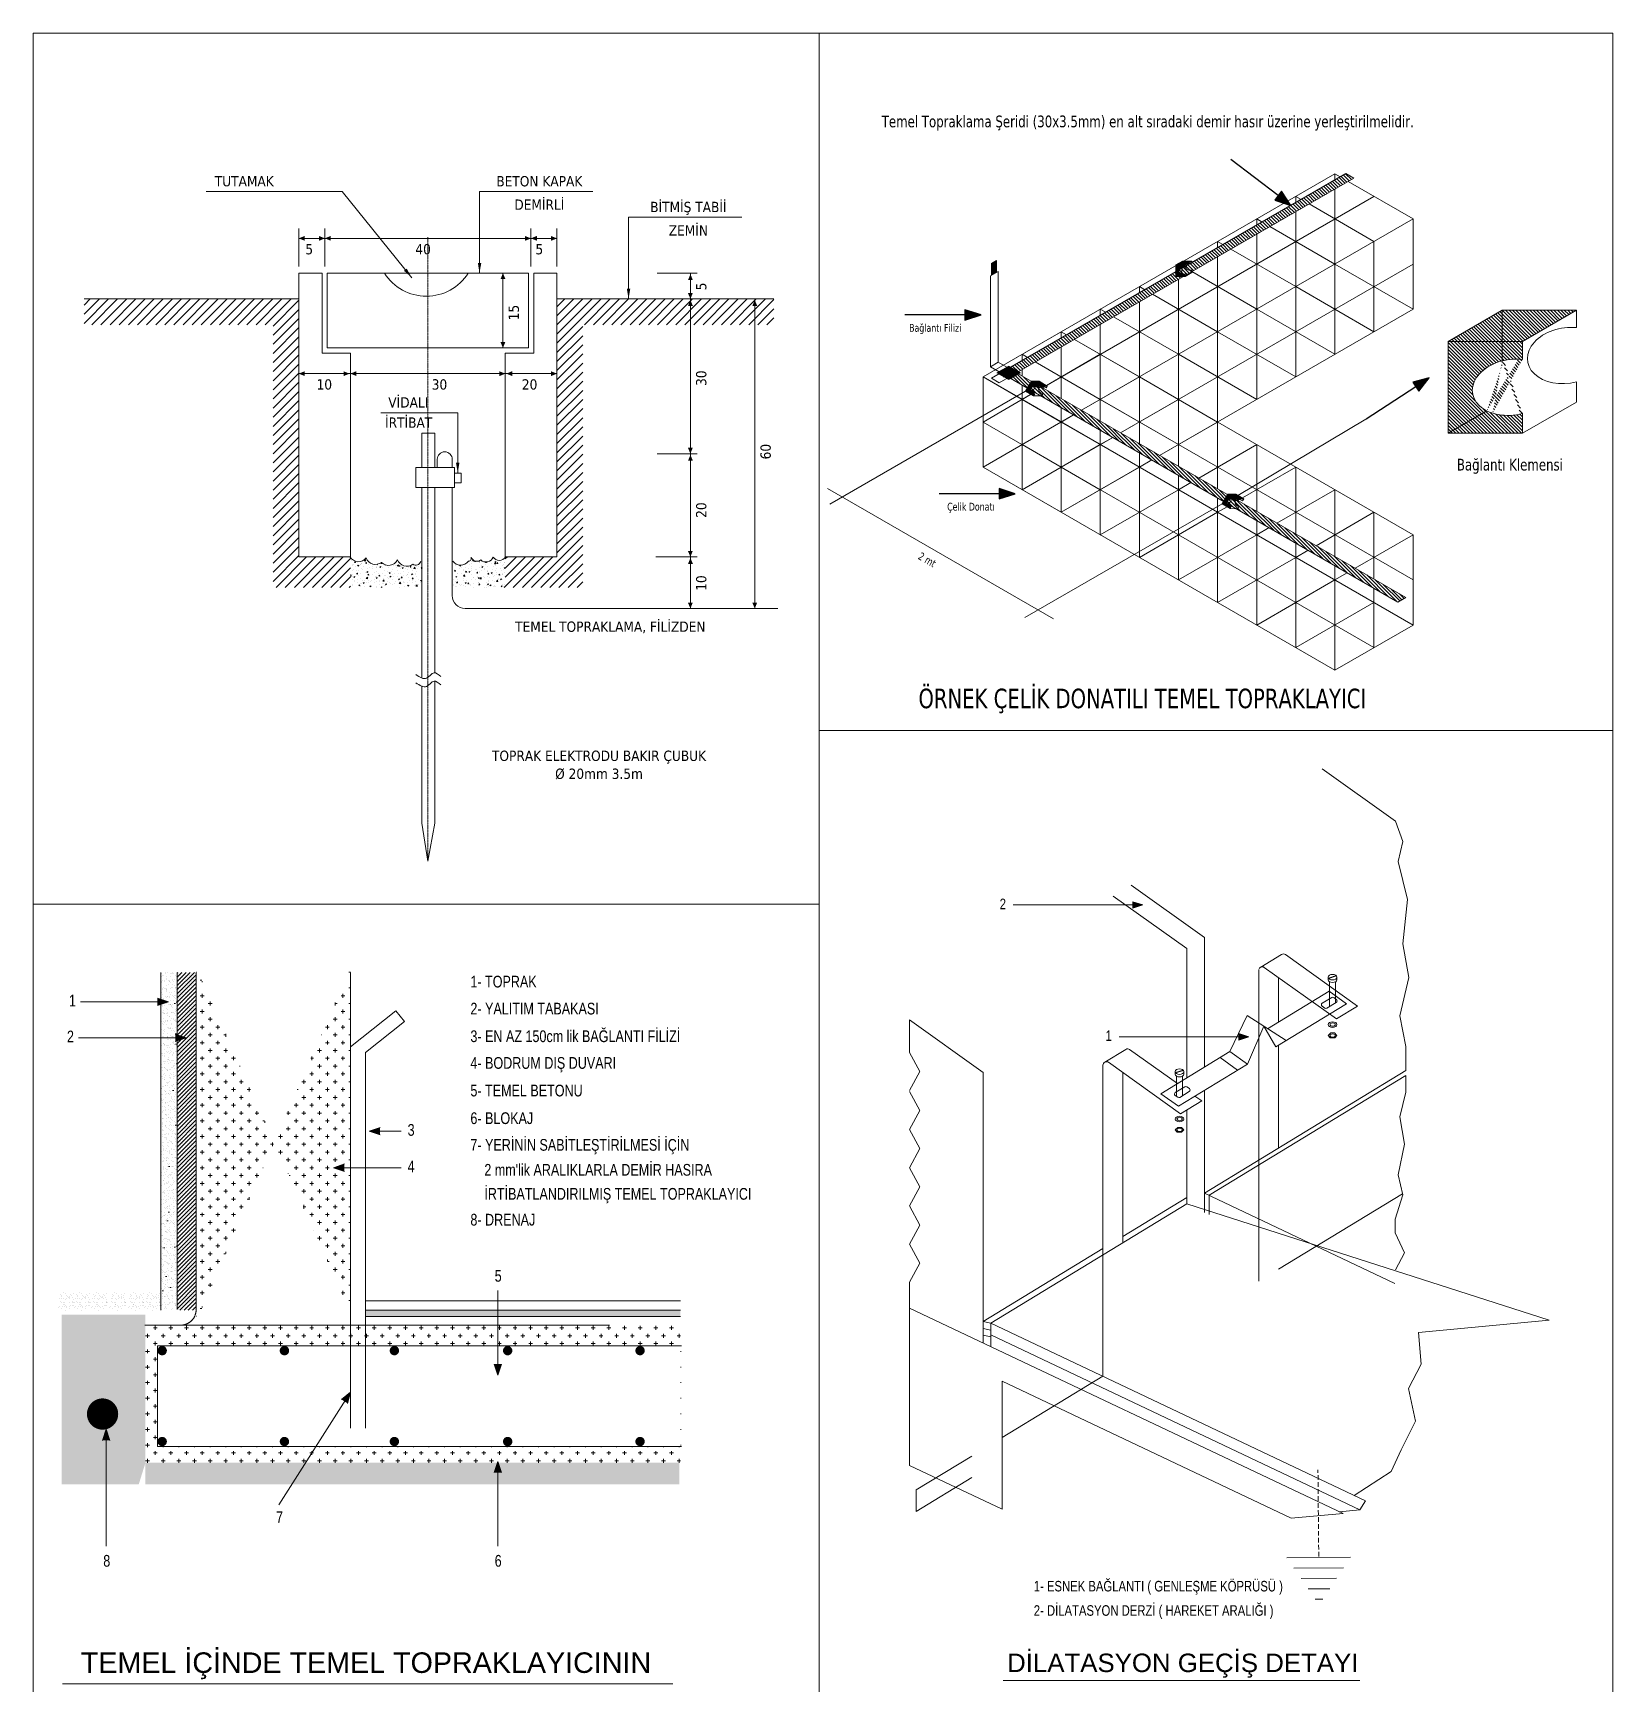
# Model space of a CAD drawing. Header units: millimetres. Extents: x -25043 to 36072, y 3768 to 12000.
# Drawn here: x -22694 to -18376, y 6397 to 10910 of the extents above; entities that cross this region are included whole.
import ezdxf
from ezdxf.enums import TextEntityAlignment as Align

# ---------------------------------------------------------------- set-up
doc = ezdxf.new("R2010")
doc.units = ezdxf.units.MM
for name, pattern in [('DASHDOT', [1, 0.5, -0.25, 0, -0.25]), ('DASHED', [19.05, 12.7, -6.35]), ('HIDDEN', [9.525, 6.35, -3.175]), ('SOLID_LINE', [0])]:
    doc.linetypes.add(name, pattern=pattern)
doc.layers.add('AHAT', color=4, linetype='Continuous', lineweight=30)
doc.layers.add('SEMBOL', color=3, linetype='Continuous', lineweight=18)
for name, color, linetype in [('AYD', 10, 'Continuous'), ('AydınlatmaT.', 1, 'Continuous'), ('CEVRE', 9, 'Continuous'), ('KIRMIM', 1, 'Continuous'), ('MIMARI', 2, 'SOLID_LINE'), ('topraklama', 3, 'DASHED'), ('YAZI', 7, 'Continuous'), ('YazılarY.', 7, 'Continuous'), ('ZHAT', 6, 'Continuous')]:
    doc.layers.add(name, color=color, linetype=linetype)
doc.styles.add('2', font='wturkce.shx', dxfattribs={"height": 0.2})
doc.styles.add('ROMANS', font='tahoma.ttf')
doc.styles.add('style1', font='arial.ttf')
pattern_1 = [(135, (-9977.507, 97973.4684), (-1.88886174, -1.88886174), [])]
pattern_2 = [(135, (-9977.507, 97973.4684), (-4.72215434, -4.72215434), [])]

msp = doc.modelspace()

# ---------------------------------------------------------------- texts
at = {"lineweight": 0, "style": 'ROMANS'}
for s, height, p in [('TUTAMAK', 28.21, (-22116.5, 10490.8)), ('BETON KAPAK', 28.208, (-21310.1, 10490.7)), ('DEMİRLİ', 28.21, (-21310.1, 10426.6)), ('BİTMİŞ TABİİ', 28.208, (-20902.8, 10420.2)), ('ZEMİN', 28.21, (-20902.8, 10356.1)), ('VİDALI', 28.21, (-21668.2, 9886)), ('İRTİBAT', 28.21, (-21667.2, 9830.8)), ('TEMEL TOPRAKLAMA, FİLİZDEN', 28.208, (-21116.1, 9272.9)), ('TOPRAK ELEKTRODU BAKIR ÇUBUK', 28.208, (-21146.9, 8919.9)), ('%%C 20mm 3.5m', 28.208, (-21146.9, 8870.8))]:
    msp.add_text(s, height=height, dxfattribs=at).set_placement(p, align=Align.CENTER)
at = {"linetype": 'ByBlock', "lineweight": 0, "style": 'ROMANS'}
for s, height, p in [('5', 28.2, (-21949.5, 10304.9)), ('40', 28.21, (-21648.9, 10304.9)), ('5', 28.2, (-21320.6, 10304.9)), ('10', 28.21, (-21918.9, 9935.1)), ('30', 28.21, (-21604.2, 9935.1)), ('20', 28.21, (-21357.8, 9935.1))]:
    msp.add_text(s, height=height, dxfattribs=at).set_placement(p)
for s, height, p in [('5', 28.2, (-20853.6, 10206.5)), ('15', 28.21, (-21365.8, 10124.5)), ('30', 28.21, (-20853.6, 9945.1)), ('60', 28.21, (-20677.6, 9744.3)), ('20', 28.21, (-20853.6, 9584.5)), ('10', 28.21, (-20853.6, 9385))]:
    msp.add_text(s, height=height, rotation=90, dxfattribs=at).set_placement(p)
at = {"layer": 'YAZI', "linetype": 'Continuous', "lineweight": 0, "style": '2', "width": 0.8}
for s, height, p in [('2', 28.8, (-20051.9, 8514.7)), ('1- TOPRAK', 32.06, (-21498.4, 8300.6)), ('1', 32.1, (-22595.7, 8248.7)), ('2- YALITIM TABAKASI', 32.055, (-21498.4, 8226.8)), ('2', 32.1, (-22601, 8150.5)), ('3- EN AZ 150cm lik BAĞLANTI FİLİZİ', 32.055, (-21498.4, 8151.3)), ('1', 28.8, (-19762.4, 8154.6)), ('4- BODRUM DIŞ DUVARI', 32.055, (-21498.4, 8078.3)), ('5- TEMEL BETONU', 32.055, (-21498.4, 8002.8)), ('6- BLOKAJ', 32.06, (-21498.4, 7927.3)), ('3', 32.1, (-21670, 7895.2)), ('7- YERİNİN SABİTLEŞTİRİLMESİ İÇİN', 32.055, (-21498.4, 7854.3)), ('4', 32.1, (-21670, 7795.3)), ("    2 mm'lik ARALIKLARLA DEMİR HASIRA", 32.055, (-21498.4, 7786.1)), ('    İRTİBATLANDIRILMIŞ TEMEL TOPRAKLAYICI', 32.055, (-21498.4, 7720.4)), ('8- DRENAJ', 32.06, (-21498.4, 7649.8)), ('5', 32.1, (-21432.1, 7496.3)), ('7', 32.1, (-22029.6, 6836.5)), ('8', 32.1, (-22501.8, 6717.2)), ('6', 32.1, (-21432.1, 6717.2)), ('1- ESNEK BAĞLANTI ( GENLEŞME KÖPRÜSÜ )', 28.85, (-19958.8, 6649.5)), ('2- DİLATASYON DERZİ ( HAREKET ARALIĞI )', 28.85, (-19958.8, 6583))]:
    msp.add_text(s, height=height, dxfattribs=at).set_placement(p)
at = {"layer": 'YAZI', "lineweight": 0, "style": 'style1'}
for s, height, p in [('TEMEL İÇİNDE TEMEL TOPRAKLAYICININ ', 56.096, (-22563.1, 6426.8)), ('DİLATASYON GEÇİŞ DETAYI', 50.487, (-20031.6, 6429.1))]:
    msp.add_text(s, height=height, dxfattribs=at).set_placement(p)
at = {"layer": 'YazılarY.', "color": 3, "lineweight": 0, "style": 'ROMANS', "width": 0.85}
for s, height, p in [('Temel Topraklama Şeridi (30x3.5mm) en alt sıradaki demir hasır üzerine yerleştirilmelidir.', 32.055, (-20374.4, 10652.2, -2404.1)), ('Bağlantı Filizi', 21.37, (-20299.5, 10093.2, -2404.1)), ('Bağlantı Klemensi', 32.055, (-18802.5, 9713.9, -2404.1)), ('Çelik Donatı', 21.37, (-20195.5, 9604.4, -2404.1)), ('ÖRNEK ÇELİK DONATILI TEMEL TOPRAKLAYICI', 53.425, (-20273.9, 9064.1, -2404.1))]:
    msp.add_text(s, height=height, dxfattribs=at).set_placement(p)
msp.add_text('2 mt', height=21.37, rotation=330, dxfattribs=at).set_placement((-20277, 9473.2, -2404.1))

# ---------------------------------------------------------------- blocks, each defined once
blk = doc.blocks.new('OU')
at = {"color": 0, "linetype": 'ByBlock'}
blk.add_solid([(-4.8, -11.5), (4.6, -11.5), (0, 0)], dxfattribs=at)
blk = doc.blocks.new('OK1')
at = {"layer": 'AYD', "color": 4}
blk.add_line((0.164, 0), (0.773, 0), dxfattribs=at)
at = {"layer": 'AYD', "color": 1}
blk.add_lwpolyline([(0, 0), (0.164, -0.057), (0.164, 0.057)], close=True, dxfattribs=at)
blk.add_solid([(0, 0), (0.164, -0.057), (0.164, 0.057)], dxfattribs=at)
blk = doc.blocks.new('Topraklama')
at = {"layer": 'SEMBOL'}
for p, q in [((-18.29, 0), (18.29, 0)), ((-14.26, -6), (14.26, -6)), ((-10.24, -12), (10.24, -12)), ((-6.21, -18), (6.21, -18)), ((-2.19, -24), (2.19, -24))]:
    blk.add_line(p, q, dxfattribs=at)

# ---------------------------------------------------------------- hatches: boundary and pattern name
at = {"layer": 'AHAT', "linetype": 'Continuous', "lineweight": 0}
h = msp.add_hatch(dxfattribs=at)
h.set_pattern_fill('AR-SAND,_I', color=256, scale=42.740062, style=2)
h.set_pattern_definition([(37.5, (-56300.54, -6178.69), (-2.69234, 82.35257), [0, -64.9649, 0, -72.6581, 0, -69.4526]), (7.5, (-56300.54, -6178.69), (75.64037, 120.6187), [0, -35.04685, 0, -58.55389, 0, -22.43853]), (327.5, (-56353.11, -6178.69), (133.09862, 0.24187), [0, -21.37003, 0, -76.93211, 0, -100.43915]), (317.5, (-56353.11, -6178.69), (128.48204, 37.5119), [0, -10.68502, 0, -50.43327, 0, -57.69908])])
edge = h.paths.add_edge_path()
edge.add_line((-22344.8, 7418.8), (-22300.1, 7418.8))
edge.add_line((-22388.6, 7469.9), (-22388.6, 7418.8))
edge.add_line((-22388.6, 7469.9), (-22344.8, 7469.9))
edge.add_line((-22344.8, 8387.2), (-22300.1, 8387.2))
edge.add_line((-22388.6, 7418.8), (-22344.8, 7418.8))
edge.add_line((-22344.8, 8387.2), (-22344.8, 7418.8))
edge.add_line((-22300.1, 8387.2), (-22300.1, 7420))
at = {"layer": 'AydınlatmaT.', "linetype": 'Continuous', "lineweight": 0}
h = msp.add_hatch(dxfattribs=at)
h.set_pattern_fill('ANSI31', color=256, scale=53.425078, angle=90, style=0)
h.set_pattern_definition(pattern_2)
h.paths.add_polyline_path([(-20022.1, 9996.4), (-20000.7, 9984.1), (-19084.3, 10513.2), (-19105.7, 10525.5)])
h = msp.add_hatch(dxfattribs=at)
h.set_pattern_fill('ANSI31', color=256, scale=21.370031, angle=90, style=0)
h.set_pattern_definition(pattern_1)
h.paths.add_polyline_path([(-20060.5, 10287.9), (-20074.7, 10279.7), (-20074.7, 10247.4), (-20060.5, 10255.7)])
h = msp.add_hatch(dxfattribs=at)
h.set_pattern_fill('ANSI31', color=256, scale=6.678135, angle=202.8469, style=0)
h.set_pattern_definition([(134.743964, (-18447.3397, 21264.1601), (-0.592901107, -0.58762569), [])])
h.paths.add_polyline_path([(-19551.9, 10286.5), (-19551.9, 10275.9), (-19545, 10275.8), (-19526.5, 10286.4)])
h.paths.add_polyline_path([(-19551.9, 10275.9), (-19551.9, 10286.5), (-19570.4, 10276)])
edge = h.paths.add_edge_path()
edge.add_line((-19570.4, 10276), (-19570.5, 10244.6))
edge.add_line((-19570.5, 10244.6), (-19557.3, 10252.1))
edge.add_ellipse((-19548.6, 10260.2), major_axis=(13.5, 1.9), ratio=0.696719, start_angle=98.4414, end_angle=224.8552, ccw=False)
edge.add_line((-19552, 10269.2), (-19551.9, 10275.9))
edge.add_line((-19551.9, 10275.9), (-19570.4, 10276))
edge = h.paths.add_edge_path()
edge.add_line((-19545.1, 10244.4), (-19545.1, 10251.2))
edge.add_ellipse((-19548.6, 10260.2), major_axis=(13.5, 1.9), ratio=0.696719, start_angle=224.8552, end_angle=279.3285, ccw=False)
edge.add_line((-19557.3, 10252.1), (-19570.5, 10244.6))
edge.add_line((-19570.5, 10244.6), (-19545.1, 10244.4))
edge = h.paths.add_edge_path()
edge.add_ellipse((-19548.6, 10260.2), major_axis=(13.5, 1.9), ratio=0.696719, start_angle=68.8335, end_angle=98.4414, ccw=False)
edge.add_line((-19545, 10269.6), (-19545, 10275.8))
edge.add_line((-19545, 10275.8), (-19551.9, 10275.9))
edge.add_line((-19551.9, 10275.9), (-19552, 10269.2))
h = msp.add_hatch(dxfattribs=at)
h.set_pattern_fill('ANSI31', color=256, scale=53.425078, angle=90, style=0)
h.set_pattern_definition([(135, (-10234.943, 98011.8745), (-4.72215434, -4.72215434), [])])
h.paths.add_polyline_path([(-18678.8, 10152.2), (-18678.8, 10067), (-18623.3, 10067), (-18475.7, 10152.2)])
h.paths.add_polyline_path([(-18678.8, 10067), (-18678.8, 10152.2), (-18826.5, 10067)])
edge = h.paths.add_edge_path(flags=17)
edge.add_line((-18826.5, 10067), (-18826.5, 9815.8))
edge.add_line((-18826.5, 9815.8), (-18720.6, 9876.9))
edge.add_ellipse((-18651.9, 9941.4), major_axis=(108, 16.1), ratio=0.696719, start_angle=98.4414, end_angle=224.8552, ccw=False)
edge.add_line((-18678.8, 10013.5), (-18678.8, 10067))
edge.add_line((-18678.8, 10067), (-18826.5, 10067))
edge = h.paths.add_edge_path()
edge.add_line((-18623.3, 10067), (-18826.5, 10067))
edge.add_line((-18826.5, 10067), (-18826.5, 9815.8))
edge.add_line((-18826.5, 9815.8), (-18720.6, 9876.9))
edge.add_ellipse((-18651.9, 9941.4), major_axis=(108, 16.1), ratio=0.696719, start_angle=68.8335, end_angle=224.8552, ccw=False)
edge.add_line((-18623.3, 10017.4), (-18623.3, 10067))
edge = h.paths.add_edge_path()
edge.add_ellipse((-18651.9, 9941.4), major_axis=(108, 16.1), ratio=0.696719, start_angle=98.4414, end_angle=279.3285, ccw=False)
edge.add_line((-18678.8, 10013.5), (-18678.8, 10067))
edge.add_line((-18678.8, 10067), (-18826.5, 10067))
edge.add_line((-18826.5, 10067), (-18826.5, 9815.8))
edge.add_line((-18826.5, 9815.8), (-18623.3, 9815.8))
edge.add_line((-18623.3, 9815.8), (-18623.3, 9869.7))
h = msp.add_hatch(dxfattribs=at)
h.set_pattern_fill('ANSI31', color=256, scale=21.370031, angle=90, style=0)
h.set_pattern_definition(pattern_1)
h.paths.add_polyline_path([(-20032.8, 9965.6), (-20027.4, 9968.7), (-20048.8, 9981), (-20054.1, 9977.9)])
h.paths.add_polyline_path([(-20054.1, 9984.1), (-20059.5, 9981), (-20054.1, 9977.9), (-20048.8, 9981)])
h.paths.add_polyline_path([(-20054.1, 9984.1), (-20048.8, 9981), (-20027.4, 9993.3), (-20032.8, 9996.4)])
h.paths.add_polyline_path([(-20022.1, 9996.4), (-20027.4, 9999.5), (-20032.8, 9996.4), (-20027.4, 9993.3)])
h.paths.add_polyline_path([(-20022.1, 9996.4), (-20027.4, 9993.3), (-20006, 9981), (-20000.7, 9984.1)])
h.paths.add_polyline_path([(-20027.4, 9993.3), (-20048.8, 9981), (-20027.4, 9968.7), (-20006, 9981)])
h.paths.add_polyline_path([(-20000.7, 9977.9), (-20006, 9981), (-20027.4, 9968.7), (-20022.1, 9965.6)])
h.paths.add_polyline_path([(-20000.7, 9977.9), (-19995.4, 9981), (-20000.7, 9984.1), (-20006, 9981)])
h.paths.add_polyline_path([(-20027.4, 9968.7), (-20032.8, 9965.6), (-20027.4, 9962.5), (-20022.1, 9965.6)])
h = msp.add_hatch(dxfattribs=at)
h.set_pattern_fill('ANSI31', color=256, scale=53.425078, angle=90, style=0)
h.set_pattern_definition(pattern_2)
h.paths.add_polyline_path([(-20000.7, 9977.9), (-20022.1, 9965.6), (-18963.5, 9354.4), (-18942.1, 9366.8)])
h = msp.add_hatch(dxfattribs=at)
h.set_pattern_fill('ANSI31', color=256, scale=6.678135, angle=59.0541, style=0)
h.set_pattern_definition([(104.054098, (-13390.8435, 18834.1113), (-0.80977966, -0.20271305), [])])
h.paths.add_polyline_path([(-19943.6, 9957.7), (-19949.1, 9948.6), (-19943.1, 9945), (-19921.8, 9944.7)])
h.paths.add_polyline_path([(-19949.1, 9948.6), (-19943.6, 9957.7), (-19964.9, 9958.1)])
edge = h.paths.add_edge_path()
edge.add_line((-19964.9, 9958.1), (-19981, 9931.2))
edge.add_line((-19981, 9931.2), (-19965.8, 9930.9))
edge.add_ellipse((-19954.2, 9933.4), major_axis=(12.6, -5.2), ratio=0.696719, start_angle=98.4414, end_angle=224.8552, ccw=False)
edge.add_line((-19952.5, 9942.9), (-19949.1, 9948.6))
edge.add_line((-19949.1, 9948.6), (-19964.9, 9958.1))
edge = h.paths.add_edge_path()
edge.add_line((-19959.3, 9918.1), (-19955.8, 9923.9))
edge.add_ellipse((-19954.2, 9933.4), major_axis=(12.6, -5.2), ratio=0.696719, start_angle=224.8552, end_angle=279.3285, ccw=False)
edge.add_line((-19965.8, 9930.9), (-19981, 9931.2))
edge.add_line((-19981, 9931.2), (-19959.3, 9918.1))
edge = h.paths.add_edge_path()
edge.add_ellipse((-19954.2, 9933.4), major_axis=(12.6, -5.2), ratio=0.696719, start_angle=68.8335, end_angle=98.4414, ccw=False)
edge.add_line((-19946.3, 9939.7), (-19943.1, 9945))
edge.add_line((-19943.1, 9945), (-19949.1, 9948.6))
edge.add_line((-19949.1, 9948.6), (-19952.5, 9942.9))
h = msp.add_hatch(dxfattribs=at)
h.set_pattern_fill('ANSI31', color=256, scale=6.678135, angle=59.0541, style=0)
h.set_pattern_definition([(104.054098, (-12854.0217, 18525.61875), (-0.80977966, -0.20271305), [])])
h.paths.add_polyline_path([(-19406.8, 9649.2), (-19412.2, 9640.1), (-19406.3, 9636.5), (-19385, 9636.2)])
h.paths.add_polyline_path([(-19412.2, 9640.1), (-19406.8, 9649.2), (-19428.1, 9649.6)])
edge = h.paths.add_edge_path()
edge.add_line((-19428.1, 9649.6), (-19444.2, 9622.7))
edge.add_line((-19444.2, 9622.7), (-19428.9, 9622.4))
edge.add_ellipse((-19417.4, 9624.9), major_axis=(12.6, -5.2), ratio=0.696719, start_angle=98.4414, end_angle=224.8552, ccw=False)
edge.add_line((-19415.7, 9634.4), (-19412.2, 9640.1))
edge.add_line((-19412.2, 9640.1), (-19428.1, 9649.6))
edge = h.paths.add_edge_path()
edge.add_line((-19422.4, 9609.6), (-19419, 9615.4))
edge.add_ellipse((-19417.4, 9624.9), major_axis=(12.6, -5.2), ratio=0.696719, start_angle=224.8552, end_angle=279.3285, ccw=False)
edge.add_line((-19428.9, 9622.4), (-19444.2, 9622.7))
edge.add_line((-19444.2, 9622.7), (-19422.4, 9609.6))
edge = h.paths.add_edge_path()
edge.add_ellipse((-19417.4, 9624.9), major_axis=(12.6, -5.2), ratio=0.696719, start_angle=68.8335, end_angle=98.4414, ccw=False)
edge.add_line((-19409.5, 9631.2), (-19406.3, 9636.5))
edge.add_line((-19406.3, 9636.5), (-19412.2, 9640.1))
edge.add_line((-19412.2, 9640.1), (-19415.7, 9634.4))
at = {"layer": 'KIRMIM', "linetype": 'Continuous', "lineweight": 0}
h = msp.add_hatch(dxfattribs=at)
h.set_pattern_fill('CROSS,_I', color=256, scale=85.480124, style=2)
h.set_pattern_definition([(0, (-56300.538, -6210.983), (21.370031, 21.370031), [10.685016, -32.055047]), (90, (-56295.195, -6216.326), (-21.370031, 21.370031), [10.685016, -32.055047])])
edge = h.paths.add_edge_path()
edge.add_line((-21826.4, 8354.9), (-21826.4, 7411.4))
edge.add_line((-22248, 8354.9), (-22248, 7387.7))
h = msp.add_hatch(dxfattribs=at)
h.set_pattern_fill('AR-CONC,_I', color=256, scale=8.548012, style=2)
h.set_pattern_definition([(50, (-56300.54, -6308.037), (61.31149, -5.36406), [6.41101, -70.5211]), (355, (-56300.54, -6308.037), (-11.86048, 64.29748), [5.12881, -56.41688]), (100.4514, (-56295.43, -6308.484), (49.45105, 58.93338), [5.44852, -59.93371]), (46.1842, (-56300.54, -6290.94), (91.2279, -14.14859), [9.61651, -105.78165]), (96.6356, (-56292.94, -6292.12), (79.89508, 83.26772), [8.17278, -89.90056]), (351.1842, (-56300.54, -6290.94), (79.89502, 83.26778), [7.6932, -84.62532]), (21, (-56291.99, -6295.215), (51.02369, -34.41591), [6.41101, -70.5211]), (326, (-56291.99, -6295.215), (20.79862, 61.98592), [5.12881, -56.41688]), (71.4514, (-56287.74, -6298.08), (71.822335, 27.56995), [5.44852, -59.93371]), (37.5, (-56300.538, -6308.037), (1.039426, 28.455808), [0, -55.73304, 0, -57.271683, 0, -56.630582]), (7.5, (-56300.538, -6308.037), (22.487217, 33.714362), [0, -32.653408, 0, -54.45084, 0, -21.58373]), (327.5, (-56319.6, -6308.037), (45.631208, -1.927993), [0, -21.37003, 0, -66.674497, 0, -88.47193]), (317.5, (-56328.148, -6308.037), (49.850826, 8.556986), [0, -27.78104, 0, -44.278704, 0, -62.82789])])
edge = h.paths.add_edge_path()
edge.add_line((-22386.5, 6942.1), (-22615.8, 6942.1))
edge.add_line((-22615.8, 6942.1), (-22615.8, 7406.6))
edge.add_line((-22615.8, 7406.6), (-22386.5, 7406.6))
edge.add_line((-22386.5, 7406.6), (-22386.5, 7001.3))
edge.add_line((-22404.9, 6942.1), (-20927.8, 6942.1))
edge.add_line((-20927.8, 6942.1), (-20927.8, 7001.3))
edge.add_line((-20927.8, 7001.3), (-22386.5, 7001.3))
h = msp.add_hatch(dxfattribs=at)
h.set_pattern_fill('AR-B816C,_I', color=256, scale=0.854801, style=2)
h.set_pattern_definition([(0, (-56300.538, -6178.689), (6.83841, 6.83841), [13.3562694, -0.3205505]), (0, (-56307.376, -6178.369), (6.83841, 6.83841), [13.3562694, -0.3205505]), (90, (-56300.538, -6178.689), (-6.83841, 6.83841), [-7.1589604, 6.5178595]), (90, (-56300.8585, -6178.689), (-6.83841, 6.83841), [-7.1589604, 6.5178595])])
h.paths.add_polyline_path([(-20924.4, 7418.1), (-21785.1, 7418.1), (-21785.1, 7401), (-20924.4, 7401)])
h = msp.add_hatch(dxfattribs=at)
h.set_pattern_fill('CROSS,_I', color=256, scale=85.480124, style=2)
h.set_pattern_definition([(0, (-56300.538, -6178.69), (21.370031, 21.370031), [10.685016, -32.055047]), (90, (-56295.195, -6184.032), (-21.370031, 21.370031), [10.685016, -32.055047])])
h.paths.add_polyline_path([(-22388.6, 7377.2), (-20924.4, 7377.2), (-20924.4, 7000.7), (-22388.6, 7000.7)])
edge = h.paths.add_edge_path()
edge.add_line((-22353.5, 7321.4), (-20921.9, 7321.4))
edge.add_line((-22353.5, 7321.4), (-22353.5, 7045.7))
edge.add_line((-22353.5, 7045.7), (-20921.9, 7045.7))
at = {"layer": 'MIMARI', "linetype": 'Continuous', "lineweight": 0}
for points in [[(-19687.8, 8535.2), (-19687.8, 8517), (-19660.5, 8526.1)], [(-22353.9, 8271.4), (-22353.9, 8251.2), (-22323.6, 8261.3)], [(-22305.3, 8173.3), (-22305.3, 8153.1), (-22275, 8163.2)], [(-19398.3, 8175.1), (-19398.3, 8157), (-19371.1, 8166.1)], [(-21745.2, 7897.8), (-21745.2, 7918), (-21775.5, 7907.9)], [(-21842.7, 7797.9), (-21842.7, 7818.1), (-21872.9, 7808)], [(-21413.6, 7271.2), (-21433.8, 7271.2), (-21423.7, 7240.9)], [(-21834.1, 7163.6), (-21851.1, 7174.4), (-21826.4, 7194.6)], [(-22483.7, 7062.4), (-22503.8, 7062.4), (-22493.8, 7092.7)], [(-21413.6, 6974.4), (-21433.8, 6974.4), (-21423.7, 7004.7)]]:
    msp.add_hatch(color=256, dxfattribs=at).paths.add_polyline_path(points)

# ---------------------------------------------------------------- linework, layer by layer
at = {"lineweight": 0}
for p, q in [((-21848.9, 10476.6), (-22220.7, 10476.7)), ((-21658.6, 10240.9), (-21848.9, 10476.6)), ((-21473.5, 10476.6), (-21163.9, 10476.6)), ((-21066.2, 10406.1), (-20756.6, 10406.1)), ((-21743.3, 9871.9), (-21533.1, 9871.9)), ((-21596, 9816.1), (-21631.3, 9816.1)), ((-21631.3, 9816.1), (-21631.3, 9722.2)), ((-21596, 9816.1), (-21596, 9722.2)), ((-21589, 9744.5), (-21589, 9722.2)), ((-21547.9, 9744.5), (-21547.9, 9722.2)), ((-21631.3, 9667.4), (-21631.3, 9147.4)), ((-21596, 9667.4), (-21596, 9160.9)), ((-21547.9, 9667.4), (-21547.9, 9371.9)), ((-21631.3, 9124.9), (-21631.3, 8750.2)), ((-21596, 9138.3), (-21596, 8750.2)), ((-21614.5, 8645.9), (-21631.3, 8750.2)), ((-21596, 8750.2), (-21614.5, 8645.9))]:
    msp.add_line(p, q, dxfattribs=at)
at = {"linetype": 'ByBlock', "lineweight": 0}
for p, q in [((-21967.3, 10348.5), (-21262.1, 10348.5)), ((-21409.5, 10048.9), (-21409.5, 10253.4)), ((-20897.2, 9336.6), (-20897.2, 10253.4)), ((-20721.3, 9336.6), (-20721.3, 10182.9)), ((-21967.3, 9978.7), (-21262.1, 9978.7))]:
    msp.add_line(p, q, dxfattribs=at)
at = {"linetype": 'Continuous', "lineweight": 0}
for p, q in [((-21967.3, 9477.7), (-21967.3, 10253.4)), ((-21903.8, 10253.4), (-21967.3, 10253.4)), ((-21903.8, 10034.8), (-21903.8, 10253.4)), ((-21889.7, 10048.9), (-21889.7, 10253.4)), ((-21339.6, 10253.4), (-21889.7, 10253.4)), ((-21339.6, 10048.9), (-21339.6, 10253.4)), ((-21325.5, 10034.8), (-21325.5, 10253.4)), ((-21325.5, 10253.4), (-21262.1, 10253.4)), ((-21262.1, 9477.7), (-21262.1, 10253.4)), ((-21967.3, 10182.9), (-22554.3, 10182.9)), ((-20669, 10182.9), (-21262.1, 10182.9)), ((-21826.2, 10034.8), (-21903.8, 10034.8)), ((-21339.6, 10048.9), (-21889.7, 10048.9)), ((-21826.2, 9477.7), (-21826.2, 10034.8)), ((-21403.1, 9477.7), (-21403.1, 10034.8)), ((-21325.5, 10034.8), (-21403.1, 10034.8)), ((-21826.2, 9477.7), (-21967.3, 9477.7)), ((-21262.1, 9477.7), (-21403.1, 9477.7)), ((-20658.4, 9336.6), (-21512.7, 9336.6))]:
    msp.add_line(p, q, dxfattribs=at)
at = {"lineweight": 0}
msp.add_lwpolyline([(-21647.8, 9722.2), (-21542.1, 9722.2), (-21542.1, 9667.4), (-21647.8, 9667.4)], close=True, dxfattribs=at)
at = {"linetype": 'Continuous', "lineweight": 0}
msp.add_arc((-21618.8, 10326), 135.6, 212.355, 327.645, dxfattribs=at)
at = {"lineweight": 0}
for centre, radius, start, end in [((-21568.5, 9744.5), 20.5, 0, 180), ((-21512.7, 9371.9), 35.3, 180, 270)]:
    msp.add_arc(centre, radius, start, end, dxfattribs=at)
for points in [[(-21679.9, 10259.9), (-21672.6, 10265.8), (-21658.6, 10240.9)], [(-21468.7, 10281.6), (-21478.1, 10281.6), (-21473.5, 10253.4)], [(-21061.5, 10211.1), (-21070.9, 10211.1), (-21066.2, 10182.9)], [(-21528.4, 9735.1), (-21537.8, 9735.1), (-21533.1, 9706.9)]]:
    msp.add_solid(points, dxfattribs=at)
at = {"layer": 'AHAT', "linetype": 'Continuous', "lineweight": 0}
for p, q in [((-19338.7, 8356.1), (-19281.7, 8390.8)), ((-19131.6, 8214.6), (-19328.7, 8355.4)), ((-19074.1, 8249.7), (-19271.1, 8390.4)), ((-19343.9, 7861.6), (-19343.9, 8347.5)), ((-19290.1, 8206), (-19290.1, 8327.8)), ((-19154, 8328.8), (-19154, 8321.9)), ((-19153.4, 8326.3), (-19132.1, 8333)), ((-19152.8, 8325.4), (-19131.3, 8332.1)), ((-19150.4, 8248.8), (-19150.4, 8316.6)), ((-19134.2, 8258.6), (-19134.2, 8316.2)), ((-19130.2, 8328.8), (-19130.2, 8321.9)), ((-19319.7, 8188), (-19151.9, 8290.2)), ((-19170.5, 8257.3), (-19144.5, 8273.2)), ((-19158.3, 8244), (-19132.3, 8259.8)), ((-19104.2, 8256.1), (-19151.9, 8290.2)), ((-19132, 8267.8), (-19139.2, 8273)), ((-21826.4, 8138.4), (-21702.2, 8236.6)), ((-21702.2, 8236.6), (-21679, 8207.2)), ((-19422.7, 8125.3), (-19375.9, 8223.6)), ((-19375.9, 8223.6), (-19268.8, 8155.8)), ((-19297.4, 8138.4), (-19104.2, 8256.1)), ((-19163.6, 8244.2), (-19170.8, 8249.3)), ((-19131.6, 8214.6), (-19074.1, 8249.7)), ((-21785.1, 8123.2), (-21679, 8207.2)), ((-19330.5, 8194.8), (-19375, 8091.2)), ((-19330.5, 8194.8), (-19297.4, 8138.4)), ((-19154, 8169.3), (-19147.1, 8176.3)), ((-19154, 8169.3), (-19148.5, 8162.8)), ((-19147.1, 8176.3), (-19137.1, 8176.3)), ((-19137.1, 8176.3), (-19130.2, 8169.3)), ((-19130.2, 8169.3), (-19136.4, 8162.8)), ((-21826.4, 8138.4), (-21826.4, 7095.6)), ((-19764.4, 8096.8), (-19707.5, 8131.5)), ((-19566.3, 8037.8), (-19696.9, 8131.1)), ((-19611.4, 8010.3), (-19422.7, 8125.3)), ((-19375, 8091.2), (-19422.7, 8125.3)), ((-19290.1, 7861.6), (-19290.1, 8142.9)), ((-19148.5, 8162.8), (-19136.4, 8162.8)), ((-21785.1, 8123.2), (-21785.1, 7095.6)), ((-19769.7, 7602.3), (-19769.7, 8088.2)), ((-19557.4, 7955.3), (-19754.5, 8096)), ((-19563.6, 7976.2), (-19375, 8091.2)), ((-19401.6, 8074.9), (-19449.4, 8109)), ((-19715.8, 7602.3), (-19715.8, 8068.5)), ((-19572.3, 8070.7), (-19572.3, 8063.8)), ((-19571.7, 8068.3), (-19550.4, 8074.9)), ((-19571.1, 8067.3), (-19549.6, 8074)), ((-19568.7, 8003), (-19568.7, 8058.5)), ((-19552.5, 8004.7), (-19552.5, 8058.1)), ((-19548.5, 8070.7), (-19548.5, 8063.8)), ((-19563.6, 7976.2), (-19611.4, 8010.3)), ((-19565.1, 8000.4), (-19572.3, 8005.5)), ((-19572, 8013.5), (-19546, 8029.4)), ((-19559.8, 8000.2), (-19533.8, 8016)), ((-19557.4, 7955.3), (-19499.9, 7990.4)), ((-19533.5, 8024.1), (-19540.7, 8029.2)), ((-19499.9, 7990.4), (-19518.5, 8003.7)), ((-19572.3, 7911.3), (-19565.4, 7918.2)), ((-19572.3, 7911.3), (-19566.8, 7904.8)), ((-19566.8, 7904.8), (-19554.7, 7904.8)), ((-19565.4, 7918.2), (-19555.4, 7918.2)), ((-19555.4, 7918.2), (-19548.5, 7911.3)), ((-19548.5, 7911.3), (-19554.7, 7904.8)), ((-21785.1, 7418.1), (-21785.1, 7401)), ((-22353.5, 7321.4), (-22353.5, 7045.7)), ((-22353.5, 7321.4), (-20921.9, 7321.4)), ((-22353.5, 7045.7), (-20921.9, 7045.7)), ((-20280.3, 6927), (-20128.2, 7019.6)), ((-20280.3, 6868), (-20128.2, 6960.6)), ((-20280.3, 6927), (-20280.3, 6868)), ((-22613, 6396.5), (-20945.6, 6396.5)), ((-20042.7, 6405.8), (-19067.8, 6405.8))]:
    msp.add_line(p, q, dxfattribs=at)
at = {"layer": 'AHAT', "linetype": 'DASHED', "lineweight": 0, "ltscale": 100}
for p, q in [((-19343.9, 7497.3), (-19343.9, 7861.6)), ((-19290.1, 7530.1), (-18950.7, 7736.8)), ((-19769.7, 7238), (-19769.7, 7602.3)), ((-20045.3, 7070.1), (-19769.7, 7238))]:
    msp.add_line(p, q, dxfattribs=at)
at = {"layer": 'AHAT', "linetype": 'Continuous', "lineweight": 0}
for points, const_width in [([(-22347.2, 7307.8, 1), (-22334.4, 7307.8, 1)], 12.8), ([(-22013.1, 7307.8, 1), (-22000.2, 7307.8, 1)], 12.8), ([(-21712.6, 7307.8, 1), (-21699.8, 7307.8, 1)], 12.8), ([(-21403, 7307.8, 1), (-21390.2, 7307.8, 1)], 12.8), ([(-21041.2, 7307.8, 1), (-21028.4, 7307.8, 1)], 12.8), ([(-22525.1, 7134.5, 1), (-22482.4, 7134.5, 1)], 42.7), ([(-22347.2, 7059.3, -1), (-22334.4, 7059.3, -1)], 12.8), ([(-22013.1, 7059.3, -1), (-22000.2, 7059.3, -1)], 12.8), ([(-21712.6, 7059.3, -1), (-21699.8, 7059.3, -1)], 12.8), ([(-21403, 7059.3, -1), (-21390.2, 7059.3, -1)], 12.8), ([(-21041.2, 7059.3, -1), (-21028.4, 7059.3, -1)], 12.8)]:
    msp.add_lwpolyline(points, format="xyb", close=True, dxfattribs=dict(at, const_width=const_width))
at = {"layer": 'AHAT', "linetype": 'HIDDEN', "lineweight": 0}
msp.add_arc((-19334.3, 8347.5), 9.62, 54.4707, 180, dxfattribs=at)
at = {"layer": 'AHAT', "linetype": 'Continuous', "lineweight": 0}
for centre, radius, start, end in [((-19276.7, 8382.6), 9.62, 54.4707, 121.3437), ((-19142, 8269.1), 4.81, 54.4707, 121.3437), ((-19134.8, 8263.9), 4.81, 301.3437, 54.4707), ((-19168, 8253.2), 4.81, 121.3437, 234.4707), ((-19160.8, 8248.1), 4.81, 234.4707, 301.3437), ((-19702.5, 8123.3), 9.62, 54.4707, 121.3437), ((-19760, 8088.2), 9.62, 54.4707, 180), ((-19569.5, 8009.4), 4.81, 121.3437, 234.4707), ((-19562.3, 8004.3), 4.81, 234.4707, 301.3437), ((-19543.5, 8025.3), 4.81, 54.4707, 121.3437), ((-19536.3, 8020.1), 4.81, 301.3437, 54.4707)]:
    msp.add_arc(centre, radius, start, end, dxfattribs=at)
for centre, major_axis in [((-19142.1, 8328.8), (-11.9, 0)), ((-19142.1, 8199.1), (-11.9, 0)), ((-19141.9, 8199.2), (-7.17, 0)), ((-19141.9, 8169.2), (-7.17, 0)), ((-19560.4, 8070.7), (-11.9, 0)), ((-19560.4, 7941), (-11.9, 0)), ((-19560.2, 7941.1), (-7.17, 0)), ((-19560.2, 7911.1), (-7.17, 0))]:
    msp.add_ellipse(centre, major_axis=major_axis, ratio=0.641247, dxfattribs=at)
for centre in [(-19142.1, 8321.9), (-19560.4, 8063.8)]:
    msp.add_ellipse(centre, major_axis=(11.9, 0), ratio=0.641247, start_param=3.141593, end_param=6.283185, dxfattribs=at)
at = {"layer": 'AydınlatmaT.', "linetype": 'Continuous', "lineweight": 0}
for p, q in [((-19135.9, 10525.1), (-20097.5, 9969.9)), ((-19105.7, 10525.5), (-20074.5, 9966.1)), ((-19135.9, 10525.1), (-19135.9, 10508.1)), ((-19121.1, 10516.6), (-19135.9, 10525.1)), ((-19084.3, 10513.2), (-19105.7, 10525.5)), ((-19084.3, 10513.2), (-20053.2, 9953.8)), ((-19135.9, 10483.4), (-19135.9, 10278.4)), ((-18922.2, 10401.7), (-19099.8, 10504.3)), ((-19029, 10463.4), (-19935.3, 9940.2)), ((-19242.7, 10463.4), (-19242.7, 10446.4)), ((-19228, 10454.9), (-19242.7, 10463.4)), ((-19029, 10340), (-19206.6, 10442.6)), ((-18922.2, 10401.7), (-19828.5, 9878.5)), ((-19349.6, 10401.7), (-19349.6, 10384.7)), ((-19334.8, 10393.2), (-19349.6, 10401.7)), ((-19135.9, 10278.4), (-19313.5, 10380.9)), ((-19242.7, 10421.7), (-19242.7, 10216.7)), ((-18922.2, 10401.7), (-18922.2, 10155)), ((-19456.4, 10340), (-19456.4, 10323)), ((-19441.7, 10331.5), (-19456.4, 10340)), ((-19349.6, 10360), (-19349.6, 10155)), ((-19029, 10340), (-19029, 10093.3)), ((-19456.4, 10298.3), (-19456.4, 10093.3)), ((-19242.7, 10216.7), (-19420.3, 10319.2)), ((-20077.3, 10245.9), (-20056, 10258.3)), ((-20077.3, 10245.9), (-20077.3, 9997.5)), ((-20060.5, 10287.9), (-20074.7, 10279.7)), ((-20074.7, 10247.4), (-20074.7, 10279.7)), ((-20060.5, 10255.7), (-20060.5, 10287.9)), ((-20056, 10258.3), (-20056, 10009.8)), ((-18922.2, 10278.4), (-19721.6, 9816.8)), ((-19570.5, 10244.6), (-19557.3, 10252.1)), ((-19570.4, 10276), (-19551.9, 10286.5)), ((-19563.3, 10278.4), (-19563.3, 10261.3)), ((-19548.5, 10269.8), (-19563.3, 10278.4)), ((-19551.9, 10286.5), (-19552, 10269.2)), ((-19551.9, 10286.5), (-19526.5, 10286.4)), ((-19545.1, 10244.4), (-19526.6, 10255)), ((-19545, 10275.8), (-19526.5, 10286.4)), ((-19349.6, 10155), (-19527.2, 10257.5)), ((-19526.6, 10261.9), (-19526.6, 10255)), ((-19526.5, 10286.4), (-19526.5, 10280.5)), ((-19135.9, 10278.4), (-19135.9, 10031.6)), ((-18922.2, 10155), (-19135.9, 10278.4)), ((-19670.1, 10216.7), (-19670.1, 10199.6)), ((-19655.4, 10208.1), (-19670.1, 10216.7)), ((-19563.3, 10236.6), (-19563.3, 10031.6)), ((-19242.7, 10216.7), (-19242.7, 9969.9)), ((-19029, 10093.3), (-19242.7, 10216.7)), ((-19670.1, 10175), (-19670.1, 9969.9)), ((-19456.4, 10093.3), (-19634, 10195.8)), ((-19777, 10155), (-19777, 10137.9)), ((-19762.2, 10146.5), (-19777, 10155)), ((-19777, 10113.3), (-19777, 9908.2)), ((-19563.3, 10031.6), (-19740.9, 10134.1)), ((-18922.2, 10155), (-19614.8, 9755.1)), ((-19349.6, 10155), (-19349.6, 9908.2)), ((-19135.9, 10031.6), (-19349.6, 10155)), ((-18826.5, 10067), (-18678.8, 10152.2)), ((-18678.8, 10152.2), (-18475.7, 10152.2)), ((-18678.8, 10152.2), (-18678.8, 10013.5)), ((-18623.3, 10067), (-18475.7, 10152.2)), ((-18475.7, 10152.2), (-18475.7, 10104.6)), ((-20097.5, 9969.9), (-19883.8, 10093.3)), ((-19883.8, 10093.3), (-19883.8, 10076.2)), ((-19883.8, 10093.3), (-19869.1, 10084.8)), ((-19883.8, 10093.3), (-19883.8, 10076.2)), ((-19869.1, 10084.8), (-19883.8, 10093.3)), ((-19670.1, 9969.9), (-19847.7, 10072.4)), ((-19847.7, 10072.4), (-18922.2, 9538.1)), ((-19456.4, 10093.3), (-19456.4, 9846.5)), ((-19242.7, 9969.9), (-19456.4, 10093.3)), ((-19990.7, 10031.6), (-19990.7, 10014.6)), ((-19990.7, 10031.6), (-19975.9, 10023.1)), ((-19975.9, 10023.1), (-19990.7, 10031.6)), ((-19935.3, 9940.2), (-19777, 10031.6)), ((-19883.8, 10051.6), (-19883.8, 9910.4)), ((-19883.8, 10051.6), (-19883.8, 9910.4)), ((-19777, 10031.6), (-19777, 9848.8)), ((-19563.3, 10031.6), (-19563.3, 9784.8)), ((-19349.6, 9908.2), (-19563.3, 10031.6)), ((-20056, 10009.8), (-20077.3, 9997.5)), ((-20077.3, 9997.5), (-18963.5, 9354.4)), ((-20027.4, 9999.5), (-20059.5, 9981)), ((-20059.5, 9981), (-20027.4, 9962.5)), ((-20056, 10009.8), (-18942.1, 9366.8)), ((-20027.4, 9999.5), (-19995.4, 9981)), ((-19995.4, 9981), (-20027.4, 9962.5)), ((-19990.7, 9989.9), (-19990.7, 9972.1)), ((-19777, 9908.2), (-19954.6, 10010.7)), ((-19954.6, 10010.7), (-18922.2, 9414.7)), ((-19981, 9931.2), (-20516.6, 9621.9)), ((-20097.5, 9969.9), (-20097.5, 9723.1)), ((-19883.8, 9846.5), (-20097.5, 9969.9)), ((-20097.5, 9969.9), (-18922.2, 9291.3)), ((-20097.5, 9969.9), (-20097.5, 9723.1)), ((-20074.5, 9966.1), (-20053.2, 9953.8)), ((-19990.7, 9947.5), (-19990.7, 9784.8)), ((-19981, 9931.2), (-19965.8, 9930.9)), ((-19964.9, 9958.1), (-19943.6, 9957.7)), ((-19943.6, 9957.7), (-19952.5, 9942.9)), ((-19943.6, 9957.7), (-19921.8, 9944.7)), ((-19943.1, 9945), (-19921.8, 9944.7)), ((-19921.8, 9944.7), (-19924.9, 9939.6)), ((-19828.5, 9878.5), (-19670.1, 9969.9)), ((-19670.1, 9969.9), (-19670.1, 9787.1)), ((-19456.4, 9846.5), (-19670.1, 9969.9)), ((-19670.1, 9969.9), (-19670.1, 9787.1)), ((-18475.7, 9955.9), (-18475.7, 9901)), ((-19956.7, 9927.8), (-20097.5, 9846.5)), ((-19990.7, 9908.2), (-19956.7, 9927.8)), ((-19990.7, 9908.2), (-19990.7, 9661.5)), ((-19990.7, 9908.2), (-19990.7, 9661.5)), ((-19959.3, 9918.1), (-19937.9, 9917.7)), ((-19934.4, 9923.6), (-19937.9, 9917.7)), ((-19883.8, 9885.8), (-19883.8, 9846.5)), ((-19883.8, 9885.8), (-19883.8, 9846.5)), ((-19777, 9908.2), (-19777, 9848.8)), ((-19563.3, 9784.8), (-19777, 9908.2)), ((-19721.6, 9816.8), (-19563.3, 9908.2)), ((-19563.3, 9908.2), (-19563.3, 9725.4)), ((-18623.3, 9815.8), (-18475.7, 9901)), ((-19849.8, 9866.1), (-20097.5, 9723.1)), ((-20097.5, 9846.5), (-19029, 9229.6)), ((-20097.5, 9723.1), (-19883.8, 9846.5)), ((-19883.8, 9846.5), (-19849.8, 9866.1)), ((-19670.1, 9723.1), (-19883.8, 9846.5)), ((-19883.8, 9846.5), (-19883.8, 9599.8)), ((-19883.8, 9846.5), (-19883.8, 9599.8)), ((-19614.8, 9755.1), (-19456.4, 9846.5)), ((-19456.4, 9846.5), (-19456.4, 9663.7)), ((-19400.7, 9645.6), (-19050.9, 9853.9)), ((-18826.5, 9815.8), (-18720.6, 9876.9)), ((-19743, 9804.5), (-19990.7, 9661.5)), ((-19777, 9824.1), (-19777, 9661.5)), ((-19777, 9824.1), (-19777, 9784.8)), ((-19777, 9784.8), (-19743, 9804.5)), ((-19777, 9661.5), (-19990.7, 9784.8)), ((-19990.7, 9661.5), (-19777, 9784.8)), ((-19777, 9784.8), (-19777, 9538.1)), ((-19670.1, 9762.4), (-19670.1, 9723.1)), ((-19670.1, 9762.4), (-19670.1, 9723.1)), ((-19507.9, 9693.4), (-19349.6, 9784.8)), ((-19349.6, 9784.8), (-19349.6, 9602)), ((-19883.8, 9599.8), (-20097.5, 9723.1)), ((-20097.5, 9723.1), (-19135.9, 9167.9)), ((-19636.1, 9742.8), (-19883.8, 9599.8)), ((-19883.8, 9599.8), (-19670.1, 9723.1)), ((-19670.1, 9723.1), (-19636.1, 9742.8)), ((-19670.1, 9723.1), (-19670.1, 9476.4)), ((-19401.1, 9631.7), (-19242.7, 9723.1)), ((-19242.7, 9723.1), (-19242.7, 9540.3)), ((-20522.3, 9664.7), (-19905.3, 9308.5)), ((-19777, 9538.1), (-19563.3, 9661.5)), ((-19563.3, 9700.7), (-19563.3, 9661.5)), ((-19563.3, 9661.5), (-19529.3, 9681.1)), ((-19563.3, 9661.5), (-19563.3, 9414.7)), ((-19294.2, 9570), (-19135.9, 9661.5)), ((-19135.9, 9661.5), (-19135.9, 9478.6)), ((-19444.2, 9622.7), (-19982.8, 9311.7)), ((-19456.4, 9639), (-19456.4, 9599.8)), ((-19456.4, 9599.8), (-19422.4, 9619.4)), ((-19444.2, 9622.7), (-19428.9, 9622.4)), ((-19428.1, 9649.6), (-19406.8, 9649.2)), ((-19406.8, 9649.2), (-19415.7, 9634.4)), ((-19406.8, 9649.2), (-19385, 9636.2)), ((-19406.3, 9636.5), (-19385, 9636.2)), ((-19397.6, 9615.1), (-19401.1, 9609.3)), ((-19385, 9636.2), (-19388, 9631.1)), ((-19670.1, 9476.4), (-19456.4, 9599.8)), ((-19456.4, 9599.8), (-19456.4, 9353)), ((-19422.4, 9609.6), (-19401.1, 9609.3)), ((-19349.6, 9577.3), (-19349.6, 9538.1)), ((-19187.4, 9508.3), (-19029, 9599.8)), ((-19029, 9599.8), (-19029, 9416.9)), ((-19563.3, 9414.7), (-19349.6, 9538.1)), ((-19349.6, 9538.1), (-19315.6, 9557.7)), ((-19349.6, 9538.1), (-19349.6, 9291.3)), ((-19080.5, 9446.7), (-18922.2, 9538.1)), ((-18922.2, 9538.1), (-18922.2, 9291.3)), ((-19242.7, 9515.6), (-19242.7, 9476.4)), ((-19242.7, 9476.4), (-19208.7, 9496)), ((-19456.4, 9353), (-19242.7, 9476.4)), ((-19242.7, 9476.4), (-19242.7, 9229.6)), ((-19135.9, 9453.9), (-19135.9, 9414.7)), ((-19135.9, 9414.7), (-19101.9, 9434.3)), ((-19029, 9476.4), (-19029, 9416.9)), ((-19349.6, 9291.3), (-19135.9, 9414.7)), ((-19135.9, 9414.7), (-19135.9, 9167.9)), ((-19029, 9392.3), (-19029, 9229.6)), ((-19029, 9392.3), (-19029, 9353)), ((-19242.7, 9229.6), (-19029, 9353)), ((-18963.5, 9354.4), (-18942.1, 9366.8)), ((-19135.9, 9167.9), (-18922.2, 9291.3))]:
    msp.add_line(p, q, dxfattribs=at)
for points in [[(-19545.1, 10251.2), (-19545.1, 10244.4), (-19570.5, 10244.6), (-19570.4, 10276), (-19545, 10275.8), (-19545, 10269.6)], [(-18623.3, 9869.7), (-18623.3, 9815.8), (-18826.5, 9815.8), (-18826.5, 10067), (-18623.3, 10067), (-18623.3, 10017.4)], [(-19955.8, 9923.9), (-19959.3, 9918.1), (-19981, 9931.2), (-19964.9, 9958.1), (-19943.1, 9945), (-19946.3, 9939.7)], [(-19419, 9615.4), (-19422.4, 9609.6), (-19444.2, 9622.7), (-19428.1, 9649.6), (-19406.3, 9636.5), (-19409.5, 9631.2)]]:
    msp.add_lwpolyline(points, dxfattribs=at)
for centre, major_axis, start_param, end_param in [((-19548.6, 10260.2), (13.5, 1.9), 1.201372, 4.875202), ((-19529.8, 10270.9), (13.5, 1.9), 1.22921, 4.847364), ((-18501.3, 10028.3), (108, 16.1), 1.22921, 4.847364), ((-18651.9, 9941.4), (108, 16.1), 1.201372, 4.875202), ((-19954.2, 9933.4), (-12.6, 5.2), 4.342964, 8.016795), ((-19932.5, 9933), (-12.6, 5.2), 4.370802, 7.988957), ((-19417.4, 9624.9), (-12.6, 5.2), 4.342964, 8.016795), ((-19395.7, 9624.5), (-12.6, 5.2), 4.370802, 7.988957)]:
    msp.add_ellipse(centre, major_axis=major_axis, ratio=0.696719, start_param=start_param, end_param=end_param, dxfattribs=at)
at = {"layer": 'CEVRE', "lineweight": 0}
msp.add_lwpolyline([(-18375.9, 9002.9), (-20545.1, 9002.9), (-20545.1, 10909.9), (-18375.9, 10909.9)], close=True, dxfattribs=at)
at = {"layer": 'Defpoints', "linetype": 'ByBlock', "lineweight": 0}
msp.add_point((-21614.5, 8645.9), dxfattribs=at)
at = {"layer": 'KIRMIM', "linetype": 'DASHDOT', "lineweight": 0, "ltscale": 2}
msp.add_line((-21614.7, 8646), (-21614.7, 10352.4), dxfattribs=at)
at = {"layer": 'KIRMIM', "lineweight": 0}
for p, q in [((-22554.3, 10116), (-22487.4, 10182.9)), ((-22554.3, 10140.9), (-22512.3, 10182.9)), ((-22554.3, 10165.8), (-22537.3, 10182.9)), ((-22533, 10112.4), (-22462.5, 10182.9)), ((-22508, 10112.4), (-22437.5, 10182.9)), ((-22483.1, 10112.4), (-22412.6, 10182.9)), ((-22458.2, 10112.4), (-22387.7, 10182.9)), ((-22433.2, 10112.4), (-22362.7, 10182.9)), ((-22408.3, 10112.4), (-22337.8, 10182.9)), ((-22383.4, 10112.4), (-22312.9, 10182.9)), ((-22358.4, 10112.4), (-22287.9, 10182.9)), ((-22333.5, 10112.4), (-22263, 10182.9)), ((-22308.6, 10112.4), (-22238.1, 10182.9)), ((-22283.6, 10112.4), (-22213.1, 10182.9)), ((-22258.7, 10112.4), (-22188.2, 10182.9)), ((-22233.8, 10112.4), (-22163.3, 10182.9)), ((-22208.8, 10112.4), (-22138.3, 10182.9)), ((-22183.9, 10112.4), (-22113.4, 10182.9)), ((-22159, 10112.4), (-22088.5, 10182.9)), ((-22134, 10112.4), (-22063.5, 10182.9)), ((-22109.1, 10112.4), (-22038.6, 10182.9)), ((-22084.2, 10112.4), (-22013.7, 10182.9)), ((-22059.3, 10112.4), (-21988.7, 10182.9)), ((-22037.8, 10108.9), (-21967.3, 10179.4)), ((-21262.1, 10161.6), (-21240.7, 10182.9)), ((-21262.1, 10061.8), (-21141, 10182.9)), ((-21262.1, 10086.8), (-21165.9, 10182.9)), ((-21262.1, 10111.7), (-21190.9, 10182.9)), ((-21262.1, 10136.6), (-21215.8, 10182.9)), ((-21186.6, 10112.4), (-21116.1, 10182.9)), ((-21161.7, 10112.4), (-21091.1, 10182.9)), ((-21136.7, 10112.4), (-21066.2, 10182.9)), ((-21111.8, 10112.4), (-21041.3, 10182.9)), ((-21086.9, 10112.4), (-21016.3, 10182.9)), ((-21061.9, 10112.4), (-20991.4, 10182.9)), ((-21037, 10112.4), (-20966.5, 10182.9)), ((-21012.1, 10112.4), (-20941.5, 10182.9)), ((-20987.1, 10112.4), (-20916.6, 10182.9)), ((-20962.2, 10112.4), (-20891.7, 10182.9)), ((-20937.3, 10112.4), (-20866.7, 10182.9)), ((-20912.3, 10112.4), (-20841.8, 10182.9)), ((-20887.4, 10112.4), (-20816.9, 10182.9)), ((-20862.5, 10112.4), (-20791.9, 10182.9)), ((-20837.5, 10112.4), (-20767, 10182.9)), ((-20812.6, 10112.4), (-20742.1, 10182.9)), ((-20787.7, 10112.4), (-20717.1, 10182.9)), ((-20762.7, 10112.4), (-20692.2, 10182.9)), ((-20737.8, 10112.4), (-20669, 10181.1)), ((-20712.9, 10112.4), (-20669, 10156.2)), ((-22037.8, 10084), (-21967.3, 10154.5)), ((-22037.8, 10059), (-21967.3, 10129.6)), ((-20687.9, 10112.4), (-20669, 10131.3)), ((-22037.8, 10034.1), (-21967.3, 10104.6)), ((-22037.8, 10009.2), (-21967.3, 10079.7)), ((-21262.1, 10036.9), (-21191.5, 10107.4)), ((-21262.1, 10012), (-21191.5, 10082.5)), ((-22037.8, 9984.2), (-21967.3, 10054.8)), ((-22037.8, 9959.3), (-21967.3, 10029.8)), ((-21262.1, 9987), (-21191.5, 10057.6)), ((-21262.1, 9962.1), (-21191.5, 10032.6)), ((-22037.8, 9934.4), (-21967.3, 10004.9)), ((-22037.8, 9909.4), (-21967.3, 9980)), ((-21262.1, 9937.2), (-21191.5, 10007.7)), ((-21262.1, 9912.2), (-21191.5, 9982.8)), ((-22037.8, 9884.5), (-21967.3, 9955)), ((-22037.8, 9859.6), (-21967.3, 9930.1)), ((-21262.1, 9887.3), (-21191.5, 9957.8)), ((-21262.1, 9862.4), (-21191.5, 9932.9)), ((-22037.8, 9834.6), (-21967.3, 9905.2)), ((-21262.1, 9837.4), (-21191.5, 9908)), ((-22037.8, 9809.7), (-21967.3, 9880.2)), ((-22037.8, 9784.8), (-21967.3, 9855.3)), ((-21262.1, 9812.5), (-21191.5, 9883)), ((-21262.1, 9787.6), (-21191.5, 9858.1)), ((-22037.8, 9759.8), (-21967.3, 9830.4)), ((-22037.8, 9734.9), (-21967.3, 9805.4)), ((-21262.1, 9762.6), (-21191.5, 9833.2)), ((-21262.1, 9737.7), (-21191.5, 9808.2)), ((-22037.8, 9710), (-21967.3, 9780.5)), ((-22037.8, 9685), (-21967.3, 9755.6)), ((-21262.1, 9712.8), (-21191.5, 9783.3)), ((-21262.1, 9687.8), (-21191.5, 9758.4)), ((-22037.8, 9660.1), (-21967.3, 9730.6)), ((-22037.8, 9635.2), (-21967.3, 9705.7)), ((-21262.1, 9662.9), (-21191.5, 9733.4)), ((-21262.1, 9638), (-21191.5, 9708.5)), ((-22037.8, 9610.2), (-21967.3, 9680.8)), ((-21262.1, 9613), (-21191.5, 9683.6)), ((-21262.1, 9588.1), (-21191.5, 9658.6)), ((-22037.8, 9585.3), (-21967.3, 9655.8)), ((-22037.8, 9560.4), (-21967.3, 9630.9)), ((-21262.1, 9563.2), (-21191.5, 9633.7)), ((-22037.8, 9535.4), (-21967.3, 9606)), ((-22037.8, 9510.5), (-21967.3, 9581)), ((-21262.1, 9538.2), (-21191.5, 9608.8)), ((-21262.1, 9513.3), (-21191.5, 9583.8)), ((-22037.8, 9485.6), (-21967.3, 9556.1)), ((-22037.8, 9460.6), (-21967.3, 9531.2)), ((-21331.3, 9394.2), (-21191.5, 9534)), ((-21262.1, 9488.4), (-21191.5, 9558.9)), ((-22037.8, 9435.7), (-21967.3, 9506.2)), ((-22037.8, 9410.8), (-21967.3, 9481.3)), ((-21306.4, 9394.2), (-21191.5, 9509)), ((-21281.5, 9394.2), (-21191.5, 9484.1)), ((-22029.4, 9394.2), (-21946, 9477.7)), ((-22004.5, 9394.2), (-21921, 9477.7)), ((-21979.6, 9394.2), (-21896.1, 9477.7)), ((-21954.6, 9394.2), (-21871.2, 9477.7)), ((-21929.7, 9394.2), (-21846.2, 9477.7)), ((-21904.8, 9394.2), (-21824.8, 9474.2)), ((-21879.9, 9394.2), (-21826.2, 9447.8)), ((-21823.9, 9469.1), (-21823.9, 9469.1)), ((-21821.1, 9458.2), (-21821.1, 9458.2)), ((-21820.2, 9455.4), (-21820.2, 9455.4)), ((-21819.5, 9439.2), (-21819.5, 9439.2)), ((-21819.2, 9442.9), (-21819.2, 9442.9)), ((-21818.7, 9457), (-21818.7, 9457)), ((-21815.1, 9462.8), (-21813.1, 9465.2)), ((-21815.1, 9462.8), (-21812.6, 9462.6)), ((-21812.6, 9462.6), (-21813.1, 9465.2)), ((-21812.2, 9452.6), (-21812.2, 9452.6)), ((-21809.3, 9431), (-21807.2, 9433.4)), ((-21808.9, 9440.6), (-21808.9, 9440.6)), ((-21808.3, 9455.9), (-21808.3, 9455.9)), ((-21806.7, 9430.7), (-21807.2, 9433.4)), ((-21806.9, 9435.8), (-21806.9, 9435.8)), ((-21806.7, 9453.9), (-21803.7, 9455.1)), ((-21806.7, 9453.9), (-21804.6, 9452.5)), ((-21804.6, 9452.5), (-21803.7, 9455)), ((-21804.1, 9440.6), (-21804.1, 9440.6)), ((-21798.5, 9457.3), (-21798.5, 9457.3)), ((-21797.7, 9457.3), (-21797.7, 9457.3)), ((-21797.2, 9446.1), (-21797.2, 9446.1)), ((-21796.7, 9460.2), (-21796.7, 9460.2)), ((-21795.5, 9459.6), (-21795.5, 9459.6)), ((-21792.9, 9442.7), (-21792.9, 9442.7)), ((-21789.6, 9451.6), (-21789.6, 9451.6)), ((-21788.7, 9467), (-21785.4, 9470.4)), ((-21788.7, 9467), (-21784.9, 9466.4)), ((-21784.9, 9466.4), (-21785.4, 9470.4)), ((-21784.8, 9460.2), (-21782.8, 9462.6)), ((-21784.8, 9460.2), (-21782.3, 9459.9)), ((-21784.3, 9434.8), (-21784.3, 9434.8)), ((-21782.3, 9459.9), (-21782.7, 9462.5)), ((-21781.7, 9459.4), (-21781.7, 9459.4)), ((-21781.4, 9436.9), (-21778.5, 9438)), ((-21781.4, 9436.9), (-21779.3, 9435.5)), ((-21779.4, 9444.8), (-21779.4, 9444.8)), ((-21779.3, 9435.5), (-21778.4, 9438)), ((-21776, 9435), (-21776, 9435)), ((-21775.9, 9456.3), (-21775.9, 9456.3)), ((-21775.5, 9449.1), (-21775.5, 9449.1)), ((-21767, 9450.7), (-21767, 9450.7)), ((-21766.1, 9446.2), (-21766.1, 9446.2)), ((-21761.8, 9433.9), (-21761.8, 9433.9)), ((-21755.5, 9447.6), (-21755.5, 9447.6)), ((-21754.7, 9449), (-21754.7, 9449)), ((-21754.6, 9437.7), (-21754.6, 9437.7)), ((-21754.1, 9451.8), (-21754.1, 9451.8)), ((-21753.3, 9455.4), (-21753.3, 9455.4)), ((-21753, 9457.4), (-21751.9, 9457.3)), ((-21751.9, 9457.2), (-21752, 9457.6)), ((-21750.6, 9433.1), (-21750.6, 9433.1)), ((-21745.9, 9450.6), (-21742.9, 9451.7)), ((-21745.9, 9450.6), (-21743.8, 9449.1)), ((-21744.4, 9449.7), (-21744.4, 9449.7)), ((-21743.8, 9449.1), (-21742.9, 9451.7)), ((-21743.5, 9460), (-21741.2, 9462.4)), ((-21743.5, 9460), (-21739.7, 9459.4)), ((-21739.7, 9459.3), (-21740, 9461.2)), ((-21739.5, 9449.7), (-21739.5, 9449.7)), ((-21739.2, 9432.9), (-21739.2, 9432.9)), ((-21732.7, 9440.9), (-21732.7, 9440.9)), ((-21732.2, 9455), (-21732.2, 9455)), ((-21730.8, 9454.4), (-21730.8, 9454.4)), ((-21730, 9453.3), (-21730, 9453.3)), ((-21723.9, 9436.6), (-21723.9, 9436.6)), ((-21721.8, 9448.7), (-21721.8, 9448.7)), ((-21720.6, 9433.5), (-21717.6, 9434.7)), ((-21720.6, 9433.5), (-21718.5, 9432.1)), ((-21718.5, 9432.1), (-21717.6, 9434.6)), ((-21713.3, 9438), (-21713.3, 9438)), ((-21712.8, 9453.3), (-21712.8, 9453.3)), ((-21710.9, 9443.9), (-21710.9, 9443.9)), ((-21708.2, 9453.5), (-21708.2, 9453.5)), ((-21705.4, 9457.5), (-21705.4, 9457.5)), ((-21702.2, 9454.7), (-21702.2, 9454.7)), ((-21699.2, 9447.8), (-21699.2, 9447.8)), ((-21698.4, 9453), (-21695.1, 9456.4)), ((-21698.4, 9453), (-21694.6, 9452.4)), ((-21697.3, 9440.1), (-21697.3, 9440.1)), ((-21694.6, 9452.3), (-21695, 9456.4)), ((-21693.7, 9452.2), (-21691.7, 9454.6)), ((-21693.7, 9452.2), (-21691.2, 9452)), ((-21691.2, 9451.9), (-21691.7, 9454.6)), ((-21689.6, 9446.6), (-21689.6, 9446.6)), ((-21685.6, 9452.5), (-21685.6, 9452.5)), ((-21685.1, 9447.2), (-21682.1, 9448.3)), ((-21685.1, 9447.2), (-21683, 9445.7)), ((-21682.9, 9445.7), (-21682.1, 9448.3)), ((-21682.4, 9436.5), (-21682.4, 9436.5)), ((-21676.7, 9446.8), (-21676.7, 9446.8)), ((-21670.6, 9443.6), (-21670.6, 9443.6)), ((-21668.1, 9435.6), (-21668.1, 9435.6)), ((-21667.6, 9449.7), (-21667.6, 9449.7)), ((-21663.4, 9449.5), (-21661.4, 9452)), ((-21663.4, 9449.5), (-21660.9, 9449.3)), ((-21663, 9451.6), (-21663, 9451.6)), ((-21660.9, 9449.3), (-21661.3, 9451.9)), ((-21660, 9445), (-21660, 9445)), ((-21657.8, 9440.7), (-21657.8, 9440.7)), ((-21654.1, 9445.9), (-21654.1, 9445.9)), ((-21653.2, 9446), (-21649.9, 9449.4)), ((-21653.2, 9446), (-21649.4, 9445.4)), ((-21649.4, 9445.3), (-21649.9, 9449.4)), ((-21646.4, 9438.6), (-21646.4, 9438.6)), ((-21645.9, 9452.7), (-21645.9, 9452.7)), ((-21644, 9447.1), (-21644, 9447.1)), ((-21640.4, 9450.6), (-21640.4, 9450.6)), ((-21633.1, 9445), (-21633.1, 9445)), ((-21633, 9446.9), (-21631, 9449.3)), ((-21633, 9446.9), (-21630.5, 9446.7)), ((-21632.8, 9463.8), (-21632.8, 9463.8)), ((-21631.5, 9444.9), (-21631.5, 9444.9)), ((-21630.5, 9446.6), (-21631, 9449.3)), ((-21548.4, 9444.5), (-21548.4, 9444.5)), ((-21542, 9438.9), (-21540, 9441.3)), ((-21542, 9438.9), (-21539.5, 9438.7)), ((-21541.1, 9441.1), (-21541.1, 9441.1)), ((-21539.5, 9438.7), (-21539.9, 9441.3)), ((-21538.5, 9439.3), (-21538.5, 9439.3)), ((-21538, 9453.4), (-21538, 9453.4)), ((-21532.7, 9433.6), (-21532.7, 9433.6)), ((-21527.9, 9454), (-21525.2, 9455.1)), ((-21527.9, 9454), (-21525.8, 9452.6)), ((-21527.5, 9445.8), (-21527.5, 9445.8)), ((-21525.8, 9452.6), (-21524.9, 9455.1)), ((-21524.2, 9452.6), (-21524.2, 9452.6)), ((-21521.7, 9448), (-21521.7, 9448)), ((-21518.5, 9440.2), (-21518.5, 9440.2)), ((-21516.8, 9442.3), (-21516.8, 9442.3)), ((-21516.2, 9456.3), (-21516.2, 9456.3)), ((-21511.6, 9436.3), (-21509.6, 9438.7)), ((-21511.6, 9436.3), (-21509.1, 9436)), ((-21511.1, 9449.4), (-21511.1, 9449.4)), ((-21509.1, 9436), (-21509.6, 9438.7)), ((-21508.1, 9437.8), (-21508.1, 9437.8)), ((-21506.2, 9434.8), (-21506.2, 9434.8)), ((-21504.9, 9444.9), (-21504.9, 9444.9)), ((-21502.6, 9437), (-21499.7, 9438.1)), ((-21502.6, 9437), (-21500.5, 9435.6)), ((-21500.5, 9435.5), (-21499.7, 9438.1)), ((-21500, 9466.1), (-21500, 9466.1)), ((-21499.6, 9456.9), (-21499.6, 9456.9)), ((-21496.6, 9466.5), (-21496.6, 9466.5)), ((-21496, 9439.2), (-21496, 9439.2)), ((-21495.4, 9445), (-21495.4, 9445)), ((-21495.1, 9451.5), (-21495.1, 9451.5)), ((-21494.9, 9459.1), (-21494.9, 9459.1)), ((-21492.3, 9467.7), (-21490, 9468.6)), ((-21492.3, 9467.7), (-21490.2, 9466.3)), ((-21490.2, 9466.2), (-21489.5, 9468.3)), ((-21487.2, 9465.4), (-21486.1, 9466.7)), ((-21487.2, 9465.4), (-21484.6, 9465.2)), ((-21484.6, 9465.2), (-21484.8, 9466.3)), ((-21483.4, 9442.1), (-21483.4, 9442.1)), ((-21482.3, 9443.9), (-21482.3, 9443.9)), ((-21481.3, 9433.6), (-21479.3, 9436)), ((-21481.3, 9433.6), (-21478.8, 9433.4)), ((-21479.5, 9438.3), (-21479.5, 9438.3)), ((-21478.8, 9433.3), (-21479.2, 9436)), ((-21477.7, 9466.1), (-21474.4, 9465.6)), ((-21474.9, 9461.1), (-21474.9, 9461.1)), ((-21474.4, 9465.5), (-21474.6, 9467)), ((-21474.1, 9465.6), (-21474.1, 9465.6)), ((-21473.9, 9434.1), (-21473.9, 9434.1)), ((-21473.4, 9448.1), (-21473.4, 9448.1)), ((-21473.4, 9438.2), (-21473.4, 9438.2)), ((-21472.9, 9462.2), (-21472.9, 9462.2)), ((-21468.9, 9439.7), (-21468.9, 9439.7)), ((-21468.3, 9455), (-21468.3, 9455)), ((-21467.1, 9450.6), (-21464.1, 9451.8)), ((-21467.1, 9450.6), (-21465, 9449.2)), ((-21465, 9449.2), (-21464.1, 9451.8)), ((-21459.7, 9443), (-21459.7, 9443)), ((-21458.7, 9446.3), (-21458.7, 9446.3)), ((-21457.8, 9456.4), (-21457.8, 9456.4)), ((-21456.8, 9462.8), (-21456, 9463.8)), ((-21456.8, 9462.8), (-21454.3, 9462.6)), ((-21454.3, 9462.5), (-21454.5, 9463.8)), ((-21452.9, 9441.8), (-21452.9, 9441.8)), ((-21452.2, 9437), (-21452.2, 9437)), ((-21451.7, 9451.1), (-21451.7, 9451.1)), ((-21450.9, 9430.9), (-21448.9, 9433.4)), ((-21450.8, 9437.3), (-21450.8, 9437.3)), ((-21448.4, 9430.7), (-21448.9, 9433.3)), ((-21441.8, 9433.6), (-21438.9, 9434.8)), ((-21441.8, 9433.6), (-21439.7, 9432.2)), ((-21441.7, 9458.5), (-21441.7, 9458.5)), ((-21439.7, 9432.2), (-21438.9, 9434.7)), ((-21437.1, 9442), (-21437.1, 9442)), ((-21434, 9450.5), (-21434, 9450.5)), ((-21433, 9459.2), (-21429.7, 9462.6)), ((-21433, 9459.2), (-21429.3, 9458.6)), ((-21431.5, 9464.3), (-21428.6, 9465.4)), ((-21431.5, 9464.3), (-21429.4, 9462.9)), ((-21430.8, 9439.7), (-21430.8, 9439.7)), ((-21430.3, 9453.8), (-21430.3, 9453.8)), ((-21429.8, 9467.9), (-21429.8, 9467.9)), ((-21429.2, 9458.5), (-21429.7, 9462.6)), ((-21429.4, 9462.8), (-21428.6, 9465.4)), ((-21428.9, 9463.6), (-21428.9, 9463.6)), ((-21428.2, 9436.3), (-21428.2, 9436.3)), ((-21426.5, 9460.1), (-21424.4, 9462.5)), ((-21426.5, 9460.1), (-21423.9, 9459.9)), ((-21426.1, 9445.3), (-21426.1, 9445.3)), ((-21423.9, 9459.9), (-21424.4, 9462.5)), ((-21415.5, 9446.7), (-21415.5, 9446.7)), ((-21415, 9462), (-21415, 9462)), ((-21414.5, 9441.1), (-21414.5, 9441.1)), ((-21409.4, 9454.8), (-21409.4, 9454.8)), ((-21408.8, 9442.9), (-21408.8, 9442.9)), ((-21408.3, 9457), (-21408.3, 9457)), ((-21407.8, 9471.1), (-21407.8, 9471.1)), ((-21406.3, 9462.7), (-21406.3, 9462.7)), ((-21406.3, 9447.3), (-21403.3, 9448.4)), ((-21406.3, 9447.3), (-21404.2, 9445.8)), ((-21406.1, 9394.2), (-21322.6, 9477.7)), ((-21405.6, 9435.4), (-21405.6, 9435.4)), ((-21404.4, 9463.4), (-21404.4, 9463.4)), ((-21404.2, 9445.8), (-21403.3, 9448.4)), ((-21403.1, 9422.1), (-21347.6, 9477.7)), ((-21403.1, 9447.1), (-21372.5, 9477.7)), ((-21403.1, 9472), (-21397.4, 9477.7)), ((-21381.2, 9394.2), (-21297.7, 9477.7)), ((-21356.3, 9394.2), (-21272.8, 9477.7)), ((-21256.5, 9394.2), (-21191.5, 9459.2)), ((-21231.6, 9394.2), (-21191.5, 9434.2)), ((-21854.9, 9394.2), (-21826.2, 9422.9)), ((-21830, 9394.2), (-21826.2, 9397.9)), ((-21826.2, 9427.8), (-21824.9, 9429.2)), ((-21826.2, 9425.4), (-21824.5, 9425.2)), ((-21824.4, 9425.1), (-21824.9, 9429.2)), ((-21820.8, 9400.7), (-21820.8, 9400.7)), ((-21820.3, 9401.8), (-21820.3, 9401.8)), ((-21820.2, 9414.8), (-21820.2, 9414.8)), ((-21820, 9423.9), (-21820, 9423.9)), ((-21819.7, 9428.8), (-21819.7, 9428.8)), ((-21817, 9423.3), (-21814, 9424.4)), ((-21817, 9423.3), (-21814.9, 9421.8)), ((-21815.2, 9414.2), (-21815.2, 9414.2)), ((-21815.1, 9409.3), (-21815.1, 9409.3)), ((-21814.9, 9421.8), (-21814, 9424.4)), ((-21809.3, 9431), (-21806.7, 9430.8)), ((-21806.3, 9408.5), (-21806.3, 9408.5)), ((-21805.8, 9415.3), (-21805.8, 9415.3)), ((-21804, 9426), (-21804, 9426)), ((-21803.4, 9399.2), (-21801.4, 9401.6)), ((-21803.4, 9399.2), (-21800.9, 9398.9)), ((-21800.9, 9398.9), (-21801.3, 9401.6)), ((-21799.5, 9396.2), (-21799.5, 9396.2)), ((-21798.8, 9403.8), (-21798.8, 9403.8)), ((-21798.3, 9417.9), (-21798.3, 9417.9)), ((-21797.7, 9432), (-21797.7, 9432)), ((-21795.7, 9406), (-21795.7, 9406)), ((-21792.6, 9413.2), (-21792.6, 9413.2)), ((-21791.7, 9406.2), (-21788.8, 9407.4)), ((-21791.7, 9406.2), (-21789.6, 9404.8)), ((-21789.6, 9404.8), (-21788.7, 9407.3)), ((-21788.9, 9397.6), (-21788.9, 9397.6)), ((-21788.4, 9412.9), (-21788.4, 9412.9)), ((-21783.7, 9407.5), (-21783.7, 9407.5)), ((-21783.1, 9418.7), (-21779.8, 9422.2)), ((-21783.1, 9418.7), (-21779.3, 9418.2)), ((-21781.1, 9419.6), (-21781.1, 9419.6)), ((-21779.3, 9418.1), (-21779.8, 9422.1)), ((-21778.9, 9428.3), (-21776.9, 9430.8)), ((-21778.9, 9428.3), (-21776.4, 9428.1)), ((-21777.8, 9414.3), (-21777.8, 9414.3)), ((-21777.3, 9429.5), (-21777.3, 9429.5)), ((-21777.1, 9406.8), (-21777.1, 9406.8)), ((-21776.4, 9428.1), (-21776.9, 9430.7)), ((-21776.5, 9420.9), (-21776.5, 9420.9)), ((-21773, 9396.5), (-21771, 9398.9)), ((-21773, 9396.5), (-21770.5, 9396.3)), ((-21772.9, 9399.7), (-21772.9, 9399.7)), ((-21771, 9410.3), (-21771, 9410.3)), ((-21770.5, 9396.2), (-21771, 9398.9)), ((-21770, 9412.3), (-21770, 9412.3)), ((-21766.7, 9430.9), (-21766.7, 9430.9)), ((-21761.8, 9416.4), (-21761.8, 9416.4)), ((-21761.1, 9406.6), (-21761.1, 9406.6)), ((-21756.5, 9423.8), (-21756.5, 9423.8)), ((-21756.2, 9419.9), (-21753.2, 9421)), ((-21756.2, 9419.9), (-21754.1, 9418.5)), ((-21756.2, 9395.4), (-21756.2, 9395.4)), ((-21755.7, 9409.5), (-21755.7, 9409.5)), ((-21755.2, 9423.6), (-21755.2, 9423.6)), ((-21754.8, 9395.5), (-21754.8, 9395.5)), ((-21754, 9418.4), (-21753.2, 9421)), ((-21748.6, 9425.7), (-21746.5, 9428.1)), ((-21748.6, 9425.7), (-21746, 9425.5)), ((-21747.4, 9411.3), (-21747.4, 9411.3)), ((-21746, 9425.4), (-21746.5, 9428.1)), ((-21746.3, 9414.5), (-21746.3, 9414.5)), ((-21746.2, 9403.2), (-21746.2, 9403.2)), ((-21742.4, 9394.2), (-21740.7, 9396.3)), ((-21740.3, 9394.2), (-21740.6, 9396.2)), ((-21738.5, 9405.6), (-21738.5, 9405.6)), ((-21737.9, 9411.7), (-21734.6, 9415.2)), ((-21737.9, 9411.7), (-21734.1, 9411.2)), ((-21735.6, 9404.6), (-21735.6, 9404.6)), ((-21735.1, 9419.9), (-21735.1, 9419.9)), ((-21734.1, 9411.1), (-21734.6, 9415.1)), ((-21734.2, 9398.6), (-21734.2, 9398.6)), ((-21733.7, 9412.7), (-21733.7, 9412.7)), ((-21733.2, 9426.8), (-21733.2, 9426.8)), ((-21731.8, 9428), (-21731.8, 9428)), ((-21730.9, 9402.8), (-21727.9, 9404)), ((-21730.9, 9402.8), (-21728.8, 9401.4)), ((-21730.2, 9399.7), (-21730.2, 9399.7)), ((-21728.8, 9401.4), (-21727.9, 9403.9)), ((-21724.8, 9410.3), (-21724.8, 9410.3)), ((-21724.5, 9421.3), (-21724.5, 9421.3)), ((-21721.6, 9418.7), (-21721.6, 9418.7)), ((-21719.6, 9406.7), (-21719.6, 9406.7)), ((-21718.2, 9423), (-21716.2, 9425.4)), ((-21718.2, 9423), (-21715.7, 9422.8)), ((-21716.6, 9432), (-21716.6, 9432)), ((-21715.7, 9422.8), (-21716.2, 9425.4)), ((-21715.9, 9404.7), (-21715.9, 9404.7)), ((-21712.5, 9401.6), (-21712.5, 9401.6)), ((-21712, 9415.7), (-21712, 9415.7)), ((-21711.5, 9429.8), (-21711.5, 9429.8)), ((-21708.4, 9423.4), (-21708.4, 9423.4)), ((-21707.1, 9432.3), (-21707.1, 9432.3)), ((-21705.5, 9403.9), (-21705.5, 9403.9)), ((-21702.2, 9409.4), (-21702.2, 9409.4)), ((-21697, 9423), (-21697, 9423)), ((-21695.4, 9416.5), (-21692.4, 9417.6)), ((-21695.4, 9416.5), (-21693.3, 9415.1)), ((-21694, 9431), (-21694, 9431)), ((-21693.4, 9394.9), (-21693.4, 9394.9)), ((-21693.3, 9403.7), (-21693.3, 9403.7)), ((-21693.2, 9415), (-21692.4, 9417.6)), ((-21692.8, 9410.2), (-21692.8, 9410.2)), ((-21692.7, 9404.7), (-21689.4, 9408.2)), ((-21692.7, 9404.7), (-21689, 9404.2)), ((-21691.1, 9404.3), (-21691.1, 9404.3)), ((-21690.6, 9418.4), (-21690.6, 9418.4)), ((-21690.1, 9432.5), (-21690.1, 9432.5)), ((-21689, 9404.1), (-21689.4, 9408.1)), ((-21687.9, 9420.4), (-21685.8, 9422.8)), ((-21687.9, 9420.4), (-21685.3, 9420.1)), ((-21685.3, 9420.1), (-21685.8, 9422.8)), ((-21682.2, 9411.6), (-21682.2, 9411.6)), ((-21681.7, 9426.9), (-21681.7, 9426.9)), ((-21680.8, 9408.2), (-21680.8, 9408.2)), ((-21679.6, 9408.4), (-21679.6, 9408.4)), ((-21677.4, 9397), (-21677.4, 9397)), ((-21672.3, 9427.2), (-21672.3, 9427.2)), ((-21671.4, 9430.1), (-21671.4, 9430.1)), ((-21671.1, 9428.3), (-21671.1, 9428.3)), ((-21670.7, 9402.8), (-21670.7, 9402.8)), ((-21670.1, 9399.4), (-21667.1, 9400.6)), ((-21670.1, 9399.4), (-21668, 9398)), ((-21669.1, 9407.5), (-21669.1, 9407.5)), ((-21668.6, 9421.6), (-21668.6, 9421.6)), ((-21668, 9398), (-21667.1, 9400.6)), ((-21666.2, 9413.7), (-21666.2, 9413.7)), ((-21659.8, 9430.1), (-21656.8, 9431.3)), ((-21659.8, 9430.1), (-21657.7, 9428.7)), ((-21657.7, 9428.7), (-21656.8, 9431.2)), ((-21657.5, 9417.7), (-21655.5, 9420.1)), ((-21657.5, 9417.7), (-21655, 9417.5)), ((-21657.1, 9407.5), (-21657.1, 9407.5)), ((-21656.1, 9412.4), (-21656.1, 9412.4)), ((-21655, 9417.4), (-21655.5, 9420.1)), ((-21655.1, 9430.4), (-21655.1, 9430.4)), ((-21650.6, 9400.6), (-21650.6, 9400.6)), ((-21648.8, 9429.1), (-21648.8, 9429.1)), ((-21648.1, 9401.8), (-21648.1, 9401.8)), ((-21647.9, 9396.4), (-21647.9, 9396.4)), ((-21647.6, 9431.5), (-21647.6, 9431.5)), ((-21647.6, 9397.7), (-21644.3, 9401.2)), ((-21647.6, 9397.7), (-21643.8, 9397.1)), ((-21647.4, 9410.5), (-21647.4, 9410.5)), ((-21646.9, 9424.5), (-21646.9, 9424.5)), ((-21643.8, 9397.1), (-21644.3, 9401.1)), ((-21640, 9401.9), (-21640, 9401.9)), ((-21639.5, 9417.2), (-21639.5, 9417.2)), ((-21634.5, 9413.1), (-21631.6, 9414.2)), ((-21634.5, 9413.1), (-21632.4, 9411.7)), ((-21634.5, 9406.5), (-21634.5, 9406.5)), ((-21632.4, 9411.6), (-21631.6, 9414.2)), ((-21631.5, 9416.6), (-21631.5, 9416.6)), ((-21544.5, 9399.3), (-21544.5, 9399.3)), ((-21544.1, 9402.7), (-21544.1, 9402.7)), ((-21544, 9414.6), (-21544, 9414.6)), ((-21540, 9397), (-21540, 9397)), ((-21539.5, 9411.1), (-21539.5, 9411.1)), ((-21539, 9425.2), (-21539, 9425.2)), ((-21538.2, 9423.4), (-21535.2, 9424.5)), ((-21538.2, 9423.4), (-21536.1, 9421.9)), ((-21536.1, 9421.9), (-21535.2, 9424.5)), ((-21536.1, 9407.1), (-21534.1, 9409.5)), ((-21536.1, 9407.1), (-21533.6, 9406.9)), ((-21535.9, 9424.3), (-21535.9, 9424.3)), ((-21535.2, 9397), (-21535.2, 9397)), ((-21534.5, 9408.3), (-21534.5, 9408.3)), ((-21533.6, 9406.8), (-21534.1, 9409.5)), ((-21533.4, 9416), (-21533.4, 9416)), ((-21532.8, 9431.3), (-21532.8, 9431.3)), ((-21528.5, 9401.4), (-21528.5, 9401.4)), ((-21524.4, 9399), (-21524.4, 9399)), ((-21522.2, 9432.7), (-21522.2, 9432.7)), ((-21521.5, 9401.8), (-21521.5, 9401.8)), ((-21518.3, 9400), (-21518.3, 9400)), ((-21517.8, 9414.1), (-21517.8, 9414.1)), ((-21517.7, 9424.9), (-21514.4, 9428.4)), ((-21517.7, 9424.9), (-21514, 9424.4)), ((-21517.3, 9428.2), (-21517.3, 9428.2)), ((-21517.3, 9418.1), (-21517.3, 9418.1)), ((-21514, 9424.3), (-21514.4, 9428.3)), ((-21513.3, 9423.4), (-21513.3, 9423.4)), ((-21512.9, 9406.3), (-21510, 9407.5)), ((-21512.9, 9406.3), (-21510.8, 9404.9)), ((-21512.6, 9396.1), (-21512.6, 9396.1)), ((-21510.8, 9404.9), (-21510, 9407.4)), ((-21509.8, 9412.6), (-21509.8, 9412.6)), ((-21505.8, 9404.4), (-21503.7, 9406.9)), ((-21505.8, 9404.4), (-21503.2, 9404.2)), ((-21503.2, 9404.2), (-21503.7, 9406.8)), ((-21501.7, 9404.9), (-21501.7, 9404.9)), ((-21499.7, 9403.3), (-21499.7, 9403.3)), ((-21498.9, 9400.8), (-21498.9, 9400.8)), ((-21496.9, 9402.7), (-21496.9, 9402.7)), ((-21496.4, 9416.8), (-21496.4, 9416.8)), ((-21495.9, 9430.9), (-21495.9, 9430.9)), ((-21491.2, 9406.3), (-21491.2, 9406.3)), ((-21490.7, 9422.4), (-21490.7, 9422.4)), ((-21490.6, 9421.6), (-21490.6, 9421.6)), ((-21490, 9395.1), (-21490, 9395.1)), ((-21485.1, 9416.8), (-21485.1, 9416.8)), ((-21480, 9423), (-21480, 9423)), ((-21477.4, 9420), (-21474.4, 9421.1)), ((-21477.4, 9420), (-21475.3, 9418.5)), ((-21476.4, 9399.8), (-21476.4, 9399.8)), ((-21475.4, 9401.8), (-21473.4, 9404.2)), ((-21475.4, 9401.8), (-21472.9, 9401.6)), ((-21475.3, 9418.5), (-21474.4, 9421.1)), ((-21475.1, 9408.4), (-21475.1, 9408.4)), ((-21475, 9407.5), (-21475, 9407.5)), ((-21474.9, 9405.9), (-21474.9, 9405.9)), ((-21474.4, 9420), (-21474.4, 9420)), ((-21472.9, 9401.5), (-21473.4, 9404.2)), ((-21472.6, 9417.9), (-21469.3, 9421.4)), ((-21472.6, 9417.9), (-21468.8, 9417.4)), ((-21468.8, 9417.3), (-21469.3, 9421.3)), ((-21468.1, 9421.5), (-21468.1, 9421.5)), ((-21464, 9425.1), (-21464, 9425.1)), ((-21460.5, 9421), (-21460.5, 9421)), ((-21459.5, 9395.3), (-21459.5, 9395.3)), ((-21453.8, 9398.9), (-21453.8, 9398.9)), ((-21453.7, 9394.8), (-21453.7, 9394.8)), ((-21453.2, 9408.9), (-21453.2, 9408.9)), ((-21452.7, 9423), (-21452.7, 9423)), ((-21452.1, 9402.9), (-21449.2, 9404.1)), ((-21452.1, 9402.9), (-21450, 9401.5)), ((-21450.9, 9430.9), (-21448.4, 9430.7)), ((-21450.3, 9411.8), (-21450.3, 9411.8)), ((-21450, 9401.5), (-21449.1, 9404)), ((-21448.9, 9396.7), (-21448.9, 9396.7)), ((-21448.4, 9412), (-21448.4, 9412)), ((-21445.5, 9420.5), (-21445.5, 9420.5)), ((-21445.1, 9399.1), (-21443, 9401.6)), ((-21445.1, 9399.1), (-21442.5, 9398.9)), ((-21442.5, 9398.9), (-21443, 9401.5)), ((-21437.8, 9413.3), (-21437.8, 9413.3)), ((-21437.3, 9428.6), (-21437.3, 9428.6)), ((-21435.8, 9425.3), (-21435.8, 9425.3)), ((-21434.2, 9396.9), (-21434.2, 9396.9)), ((-21432.9, 9398.8), (-21432.9, 9398.8)), ((-21432.4, 9397.5), (-21432.4, 9397.5)), ((-21431.9, 9411.6), (-21431.9, 9411.6)), ((-21431.3, 9425.7), (-21431.3, 9425.7)), ((-21431.2, 9397.9), (-21431.2, 9397.9)), ((-21427.4, 9410.9), (-21424.1, 9414.4)), ((-21427.4, 9410.9), (-21423.6, 9410.4)), ((-21426.7, 9430), (-21426.7, 9430)), ((-21425.7, 9416), (-21425.7, 9416)), ((-21423.6, 9410.3), (-21424.1, 9414.3)), ((-21422.9, 9419.6), (-21422.9, 9419.6)), ((-21421.8, 9415.5), (-21421.8, 9415.5)), ((-21420.6, 9428.3), (-21418.6, 9430.7)), ((-21420.6, 9428.3), (-21418.1, 9428.1)), ((-21418.1, 9428), (-21418.6, 9430.7)), ((-21416.6, 9416.6), (-21413.6, 9417.7)), ((-21416.6, 9416.6), (-21414.5, 9415.2)), ((-21414.7, 9396.5), (-21412.7, 9398.9)), ((-21414.7, 9396.5), (-21412.2, 9396.2)), ((-21414.5, 9415.1), (-21413.6, 9417.7)), ((-21412.2, 9396.2), (-21412.7, 9398.9)), ((-21411.1, 9429.5), (-21411.1, 9429.5)), ((-21410.7, 9432.1), (-21410.7, 9432.1)), ((-21410.4, 9400.7), (-21410.4, 9400.7)), ((-21409.9, 9414.7), (-21409.9, 9414.7)), ((-21409.5, 9401.2), (-21409.5, 9401.2)), ((-21409.4, 9428.8), (-21409.4, 9428.8)), ((-21408.6, 9397), (-21408.6, 9397)), ((-21406.2, 9402.3), (-21406.2, 9402.3)), ((-21206.7, 9394.2), (-21191.5, 9409.3))]:
    msp.add_line(p, q, dxfattribs=at)
at = {"layer": 'KIRMIM', "linetype": 'DASHED', "lineweight": 0, "ltscale": 100}
for p, q in [((-22344.8, 8342), (-22344.8, 7418.8)), ((-22300.1, 8342), (-22300.1, 7420))]:
    msp.add_line(p, q, dxfattribs=at)
at = {"layer": 'KIRMIM', "lineweight": 0}
for points in [[(-21827.1, 9477.3, 0.520567), (-21827.1, 9477.3, 0.520567), (-21783.1, 9474.9, 0.520567), (-21741.5, 9462.7, 0.520567), (-21697.5, 9470, 0.520567), (-21656, 9457.8, 0.520567), (-21634, 9465.1, 0.520567)], [(-21546.3, 9466.5, 0.520567), (-21546.3, 9466.5, 0.520567), (-21503.9, 9465.8, 0.520567), (-21496.4, 9476.9, 0.520567), (-21470.3, 9469.5, 0.520567), (-21436, 9476.9, 0.520567), (-21402.5, 9476.9, 0.520567)]]:
    msp.add_lwpolyline(points, format="xyb", dxfattribs=at)
at = {"layer": 'MIMARI', "linetype": 'Continuous', "lineweight": 0}
for p, q in [((-21967.3, 10271.6), (-21967.3, 10375.7)), ((-21896.2, 10271.6), (-21896.2, 10375.7)), ((-21333.1, 10271.6), (-21333.1, 10375.7)), ((-21262.1, 10271.6), (-21262.1, 10375.7)), ((-20987.7, 10253.4), (-20879, 10253.4)), ((-20987.7, 9759.8), (-20879, 9759.8)), ((-20992, 9477.7), (-20879, 9477.7)), ((-18970.1, 8754.9), (-19170.9, 8898.3)), ((-18950.1, 8699.7), (-18970.1, 8754.9)), ((-18962.7, 8645.4), (-18950.1, 8699.7)), ((-18937.6, 8540.9), (-18962.7, 8645.4)), ((-19492.1, 8437), (-19692.9, 8580.4)), ((-19540.9, 8407.3), (-19741.7, 8550.7)), ((-19660.5, 8526.1), (-19687.8, 8535.2)), ((-19687.8, 8535.2), (-19687.8, 8517)), ((-18950.1, 8419.6), (-18937.6, 8540.9)), ((-19660.5, 8526.1), (-20015, 8526.1)), ((-19660.5, 8526.1), (-19687.8, 8517)), ((-19540.9, 8053.3), (-19540.9, 8407.3)), ((-19492.1, 8083), (-19492.1, 8437)), ((-18933.4, 8327.7), (-18950.1, 8419.6)), ((-22343.5, 8339.8), (-22343.5, 8339.8)), ((-22342.6, 8317.8), (-22342.6, 8317.8)), ((-22342.2, 8337.6), (-22342.2, 8337.6)), ((-22342.2, 8330), (-22342.2, 8330)), ((-22341.7, 8313.5), (-22341.7, 8313.5)), ((-22339.2, 8333.6), (-22339.2, 8333.6)), ((-22338.9, 8318.5), (-22338.9, 8318.5)), ((-22337.7, 8332.2), (-22337.7, 8332.2)), ((-22335.6, 8318.7), (-22335.6, 8318.7)), ((-22335.3, 8316.2), (-22335.3, 8316.2)), ((-22331.9, 8341.3), (-22331.9, 8341.3)), ((-22330.7, 8338.8), (-22330.7, 8338.8)), ((-22330.2, 8325.4), (-22330.2, 8325.4)), ((-22330.2, 8322.4), (-22330.2, 8322.4)), ((-22329.6, 8305.9), (-22329.6, 8305.9)), ((-22329.2, 8329.4), (-22329.2, 8329.4)), ((-22327.4, 8341.9), (-22327.4, 8341.9)), ((-22324, 8320.2), (-22324, 8320.2)), ((-22322.3, 8308), (-22322.3, 8308)), ((-22321.7, 8317.6), (-22321.7, 8317.6)), ((-22320.1, 8316.1), (-22320.1, 8316.1)), ((-22319.5, 8320.8), (-22319.5, 8320.8)), ((-22319.2, 8340), (-22319.2, 8340)), ((-22319.2, 8330.8), (-22319.2, 8330.8)), ((-22318.6, 8314.3), (-22318.6, 8314.3)), ((-22315.6, 8337.7), (-22315.6, 8337.7)), ((-22313.5, 8341.1), (-22313.5, 8341.1)), ((-22312.7, 8309.3), (-22312.7, 8309.3)), ((-22312.6, 8321.7), (-22312.6, 8321.7)), ((-22312.3, 8318.6), (-22312.3, 8318.6)), ((-22312, 8339.7), (-22312, 8339.7)), ((-22308.8, 8338.7), (-22308.8, 8338.7)), ((-22308.6, 8316.3), (-22308.6, 8316.3)), ((-22308.3, 8322.3), (-22308.3, 8322.3)), ((-22307.8, 8305.8), (-22307.8, 8305.8)), ((-22304.5, 8332.9), (-22304.5, 8332.9)), ((-22302.6, 8329.4), (-22302.6, 8329.4)), ((-22301, 8323.3), (-22301, 8323.3)), ((-22300.1, 8328.7), (-22286.8, 8342)), ((-22300.1, 8317.4), (-22275.5, 8342)), ((-22300.1, 8306.1), (-22264.1, 8342)), ((-22300.1, 8294.7), (-22252.8, 8342)), ((-22300.1, 8340.1), (-22298.1, 8342)), ((-22300.1, 8283.4), (-22248, 8335.5)), ((-22300.1, 8272.1), (-22248, 8324.2)), ((-22300.1, 8260.7), (-22248, 8312.8)), ((-22295.4, 8339.1), (-22295.4, 8339.1)), ((-22295.4, 8327.8), (-22295.4, 8327.8)), ((-22295.4, 8316.4), (-22295.4, 8316.4)), ((-22295.4, 8305.1), (-22295.4, 8305.1)), ((-22289.7, 8333.4), (-22289.7, 8333.4)), ((-22289.7, 8322.1), (-22289.7, 8322.1)), ((-22289.7, 8310.8), (-22289.7, 8310.8)), ((-22284, 8339.1), (-22284, 8339.1)), ((-22284, 8327.8), (-22284, 8327.8)), ((-22284, 8316.4), (-22284, 8316.4)), ((-22284, 8305.1), (-22284, 8305.1)), ((-22278.4, 8333.4), (-22278.4, 8333.4)), ((-22278.4, 8322.1), (-22278.4, 8322.1)), ((-22278.4, 8310.8), (-22278.4, 8310.8)), ((-22272.7, 8339.1), (-22272.7, 8339.1)), ((-22272.7, 8327.8), (-22272.7, 8327.8)), ((-22272.7, 8316.4), (-22272.7, 8316.4)), ((-22272.7, 8305.1), (-22272.7, 8305.1)), ((-22267, 8333.4), (-22267, 8333.4)), ((-22267, 8322.1), (-22267, 8322.1)), ((-22267, 8310.8), (-22267, 8310.8)), ((-22261.4, 8339.1), (-22261.4, 8339.1)), ((-22261.4, 8327.8), (-22261.4, 8327.8)), ((-22261.4, 8316.4), (-22261.4, 8316.4)), ((-22261.4, 8305.1), (-22261.4, 8305.1)), ((-22255.7, 8333.4), (-22255.7, 8333.4)), ((-22255.7, 8322.1), (-22255.7, 8322.1)), ((-22255.7, 8310.8), (-22255.7, 8310.8)), ((-22250, 8339.1), (-22250, 8339.1)), ((-22250, 8327.8), (-22250, 8327.8)), ((-22250, 8316.4), (-22250, 8316.4)), ((-22250, 8305.1), (-22250, 8305.1)), ((-21826.4, 8342), (-21826.4, 7443.7)), ((-18958.5, 8223.2), (-18933.4, 8327.7)), ((-22323.6, 8261.3), (-22564.2, 8261.3)), ((-22323.6, 8261.3), (-22353.9, 8271.4)), ((-22323.6, 8261.3), (-22353.9, 8251.2)), ((-22342.9, 8273.5), (-22342.9, 8273.5)), ((-22342, 8286.5), (-22342, 8286.5)), ((-22341.2, 8297), (-22341.2, 8297)), ((-22340.6, 8280.6), (-22340.6, 8280.6)), ((-22340.1, 8264.1), (-22340.1, 8264.1)), ((-22339.1, 8296.1), (-22339.1, 8296.1)), ((-22338.4, 8301.8), (-22338.4, 8301.8)), ((-22338.1, 8270.4), (-22338.1, 8270.4)), ((-22336.5, 8269), (-22336.5, 8269)), ((-22335.1, 8265.1), (-22335.1, 8265.1)), ((-22334.7, 8296.7), (-22334.7, 8296.7)), ((-22332, 8297.1), (-22332, 8297.1)), ((-22331.2, 8275), (-22331.2, 8275)), ((-22329.9, 8294), (-22329.9, 8294)), ((-22329.1, 8289.4), (-22329.1, 8289.4)), ((-22329.1, 8262.2), (-22329.1, 8262.2)), ((-22328.6, 8272.9), (-22328.6, 8272.9)), ((-22328.4, 8294.8), (-22328.4, 8294.8)), ((-22328.3, 8292.6), (-22328.3, 8292.6)), ((-22327.7, 8297.6), (-22327.7, 8297.6)), ((-22326.8, 8275.6), (-22326.8, 8275.6)), ((-22325.1, 8275.7), (-22325.1, 8275.7)), ((-22321.5, 8273.4), (-22321.5, 8273.4)), ((-22320.9, 8285.7), (-22320.9, 8285.7)), ((-22319.8, 8276.5), (-22319.8, 8276.5)), ((-22318.1, 8297.9), (-22318.1, 8297.9)), ((-22317.5, 8281.4), (-22317.5, 8281.4)), ((-22317, 8264.9), (-22317, 8264.9)), ((-22316.1, 8299.2), (-22316.1, 8299.2)), ((-22315.4, 8286.6), (-22315.4, 8286.6)), ((-22312.4, 8277.9), (-22312.4, 8277.9)), ((-22311.7, 8299.7), (-22311.7, 8299.7)), ((-22310.8, 8276.5), (-22310.8, 8276.5)), ((-22308.5, 8265.2), (-22308.5, 8265.2)), ((-22308.2, 8278.1), (-22308.2, 8278.1)), ((-22307.2, 8289.3), (-22307.2, 8289.3)), ((-22306.7, 8272.8), (-22306.7, 8272.8)), ((-22305.3, 8297.2), (-22305.3, 8297.2)), ((-22304.7, 8300.7), (-22304.7, 8300.7)), ((-22304.2, 8301.5), (-22304.2, 8301.5)), ((-22303.8, 8278.6), (-22303.8, 8278.6)), ((-22303.4, 8269.7), (-22303.4, 8269.7)), ((-22302.6, 8300.1), (-22302.6, 8300.1)), ((-22301.7, 8294.9), (-22301.7, 8294.9)), ((-22300.1, 8249.4), (-22248, 8301.5)), ((-22300.1, 8238.1), (-22248, 8290.2)), ((-22300.1, 8226.7), (-22248, 8278.8)), ((-22300.1, 8215.4), (-22248, 8267.5)), ((-22295.4, 8293.8), (-22295.4, 8293.8)), ((-22295.4, 8282.4), (-22295.4, 8282.4)), ((-22295.4, 8271.1), (-22295.4, 8271.1)), ((-22295.4, 8259.8), (-22295.4, 8259.8)), ((-22289.7, 8299.4), (-22289.7, 8299.4)), ((-22289.7, 8288.1), (-22289.7, 8288.1)), ((-22289.7, 8276.8), (-22289.7, 8276.8)), ((-22289.7, 8265.4), (-22289.7, 8265.4)), ((-22284, 8293.8), (-22284, 8293.8)), ((-22284, 8282.4), (-22284, 8282.4)), ((-22284, 8271.1), (-22284, 8271.1)), ((-22284, 8259.8), (-22284, 8259.8)), ((-22278.4, 8299.4), (-22278.4, 8299.4)), ((-22278.4, 8288.1), (-22278.4, 8288.1)), ((-22278.4, 8276.8), (-22278.4, 8276.8)), ((-22278.4, 8265.4), (-22278.4, 8265.4)), ((-22272.7, 8293.8), (-22272.7, 8293.8)), ((-22272.7, 8282.4), (-22272.7, 8282.4)), ((-22272.7, 8271.1), (-22272.7, 8271.1)), ((-22272.7, 8259.8), (-22272.7, 8259.8)), ((-22267, 8299.4), (-22267, 8299.4)), ((-22267, 8288.1), (-22267, 8288.1)), ((-22267, 8276.8), (-22267, 8276.8)), ((-22267, 8265.4), (-22267, 8265.4)), ((-22261.4, 8293.8), (-22261.4, 8293.8)), ((-22261.4, 8282.4), (-22261.4, 8282.4)), ((-22261.4, 8271.1), (-22261.4, 8271.1)), ((-22261.4, 8259.8), (-22261.4, 8259.8)), ((-22255.7, 8299.4), (-22255.7, 8299.4)), ((-22255.7, 8288.1), (-22255.7, 8288.1)), ((-22255.7, 8276.8), (-22255.7, 8276.8)), ((-22255.7, 8265.4), (-22255.7, 8265.4)), ((-22250, 8293.8), (-22250, 8293.8)), ((-22250, 8282.4), (-22250, 8282.4)), ((-22250, 8271.1), (-22250, 8271.1)), ((-22250, 8259.8), (-22250, 8259.8)), ((-22344.8, 8254.3), (-22344.8, 8254.3)), ((-22344.7, 8245.4), (-22344.7, 8245.4)), ((-22341.9, 8251.5), (-22341.9, 8251.5)), ((-22341.2, 8252), (-22341.2, 8252)), ((-22339.6, 8247.6), (-22339.6, 8247.6)), ((-22339, 8231.2), (-22339, 8231.2)), ((-22338.5, 8229.8), (-22338.5, 8229.8)), ((-22338.5, 8214.7), (-22338.5, 8214.7)), ((-22337.9, 8232.9), (-22337.9, 8232.9)), ((-22337.2, 8238.6), (-22337.2, 8238.6)), ((-22335, 8252.4), (-22335, 8252.4)), ((-22334.3, 8230.6), (-22334.3, 8230.6)), ((-22334, 8230.4), (-22334, 8230.4)), ((-22328.7, 8230.8), (-22328.7, 8230.8)), ((-22328.2, 8243.7), (-22328.2, 8243.7)), ((-22328, 8256.5), (-22328, 8256.5)), ((-22327.5, 8240), (-22327.5, 8240)), ((-22327.1, 8231.3), (-22327.1, 8231.3)), ((-22327.1, 8229.4), (-22327.1, 8229.4)), ((-22326.9, 8223.5), (-22326.9, 8223.5)), ((-22323.4, 8253.9), (-22323.4, 8253.9)), ((-22321.3, 8222.3), (-22321.3, 8222.3)), ((-22320.5, 8254.4), (-22320.5, 8254.4)), ((-22319.7, 8222.6), (-22319.7, 8222.6)), ((-22319, 8252.9), (-22319, 8252.9)), ((-22318.9, 8254.5), (-22318.9, 8254.5)), ((-22318.2, 8254.3), (-22318.2, 8254.3)), ((-22316.5, 8248.5), (-22316.5, 8248.5)), ((-22315.9, 8232), (-22315.9, 8232)), ((-22315.5, 8232.8), (-22315.5, 8232.8)), ((-22315.4, 8215.5), (-22315.4, 8215.5)), ((-22314.6, 8252), (-22314.6, 8252)), ((-22312, 8255.4), (-22312, 8255.4)), ((-22311.5, 8246.1), (-22311.5, 8246.1)), ((-22311.3, 8232.9), (-22311.3, 8232.9)), ((-22311.2, 8214.8), (-22311.2, 8214.8)), ((-22311, 8233.4), (-22311, 8233.4)), ((-22307.7, 8230.6), (-22307.7, 8230.6)), ((-22306.2, 8256.4), (-22306.2, 8256.4)), ((-22305.6, 8239.9), (-22305.6, 8239.9)), ((-22305.1, 8223.4), (-22305.1, 8223.4)), ((-22304.1, 8234.3), (-22304.1, 8234.3)), ((-22303, 8238.3), (-22303, 8238.3)), ((-22301.6, 8243.8), (-22301.6, 8243.8)), ((-22301.4, 8236.9), (-22301.4, 8236.9)), ((-22300.4, 8257), (-22300.4, 8257)), ((-22300.1, 8204.1), (-22248, 8256.2)), ((-22300.1, 8192.7), (-22248, 8244.8)), ((-22300.1, 8181.4), (-22248, 8233.5)), ((-22300.1, 8170.1), (-22248, 8222.2)), ((-22295.4, 8248.4), (-22295.4, 8248.4)), ((-22295.4, 8237.1), (-22295.4, 8237.1)), ((-22295.4, 8225.8), (-22295.4, 8225.8)), ((-22295.4, 8214.4), (-22295.4, 8214.4)), ((-22289.7, 8254.1), (-22289.7, 8254.1)), ((-22289.7, 8242.8), (-22289.7, 8242.8)), ((-22289.7, 8231.4), (-22289.7, 8231.4)), ((-22289.7, 8220.1), (-22289.7, 8220.1)), ((-22284, 8248.4), (-22284, 8248.4)), ((-22284, 8237.1), (-22284, 8237.1)), ((-22284, 8225.8), (-22284, 8225.8)), ((-22284, 8214.4), (-22284, 8214.4)), ((-22278.4, 8254.1), (-22278.4, 8254.1)), ((-22278.4, 8242.8), (-22278.4, 8242.8)), ((-22278.4, 8231.4), (-22278.4, 8231.4)), ((-22278.4, 8220.1), (-22278.4, 8220.1)), ((-22272.7, 8248.4), (-22272.7, 8248.4)), ((-22272.7, 8237.1), (-22272.7, 8237.1)), ((-22272.7, 8225.8), (-22272.7, 8225.8)), ((-22272.7, 8214.4), (-22272.7, 8214.4)), ((-22267, 8254.1), (-22267, 8254.1)), ((-22267, 8242.8), (-22267, 8242.8)), ((-22267, 8231.4), (-22267, 8231.4)), ((-22267, 8220.1), (-22267, 8220.1)), ((-22261.4, 8248.4), (-22261.4, 8248.4)), ((-22261.4, 8237.1), (-22261.4, 8237.1)), ((-22261.4, 8225.8), (-22261.4, 8225.8)), ((-22261.4, 8214.4), (-22261.4, 8214.4)), ((-22255.7, 8254.1), (-22255.7, 8254.1)), ((-22255.7, 8242.8), (-22255.7, 8242.8)), ((-22255.7, 8231.4), (-22255.7, 8231.4)), ((-22255.7, 8220.1), (-22255.7, 8220.1)), ((-22250, 8248.4), (-22250, 8248.4)), ((-22250, 8237.1), (-22250, 8237.1)), ((-22250, 8225.8), (-22250, 8225.8)), ((-22250, 8214.4), (-22250, 8214.4)), ((-18941.8, 8139.6), (-18958.5, 8223.2)), ((-22343.5, 8182.3), (-22343.5, 8182.3)), ((-22342.2, 8207.2), (-22342.2, 8207.2)), ((-22341.3, 8185.2), (-22341.3, 8185.2)), ((-22341, 8200.9), (-22341, 8200.9)), ((-22337.9, 8198.2), (-22337.9, 8198.2)), ((-22337.4, 8181.7), (-22337.4, 8181.7)), ((-22336.9, 8207.3), (-22336.9, 8207.3)), ((-22336.1, 8175.5), (-22336.1, 8175.5)), ((-22335.3, 8205.8), (-22335.3, 8205.8)), ((-22334.3, 8186.1), (-22334.3, 8186.1)), ((-22334.1, 8179.4), (-22334.1, 8179.4)), ((-22331, 8211.5), (-22331, 8211.5)), ((-22330.6, 8208.7), (-22330.6, 8208.7)), ((-22327.9, 8199), (-22327.9, 8199)), ((-22327.4, 8209.2), (-22327.4, 8209.2)), ((-22326.4, 8207.1), (-22326.4, 8207.1)), ((-22326.2, 8209.3), (-22326.2, 8209.3)), ((-22325.9, 8190.6), (-22325.9, 8190.6)), ((-22325.3, 8174.1), (-22325.3, 8174.1)), ((-22324.1, 8190.1), (-22324.1, 8190.1)), ((-22322.7, 8187.6), (-22322.7, 8187.6)), ((-22320.5, 8187.8), (-22320.5, 8187.8)), ((-22319.4, 8191.2), (-22319.4, 8191.2)), ((-22319.2, 8210.2), (-22319.2, 8210.2)), ((-22318.3, 8188.2), (-22318.3, 8188.2)), ((-22317.8, 8189.8), (-22317.8, 8189.8)), ((-22314.8, 8199), (-22314.8, 8199)), ((-22314.4, 8200.9), (-22314.4, 8200.9)), ((-22314.3, 8182.6), (-22314.3, 8182.6)), ((-22311.3, 8189.1), (-22311.3, 8189.1)), ((-22310.4, 8183), (-22310.4, 8183)), ((-22309.6, 8213.3), (-22309.6, 8213.3)), ((-22307.6, 8211.7), (-22307.6, 8211.7)), ((-22307.5, 8179.5), (-22307.5, 8179.5)), ((-22275, 8163.2), (-22305.3, 8173.3)), ((-22304.5, 8207), (-22304.5, 8207)), ((-22304.4, 8211.5), (-22304.4, 8211.5)), ((-22304, 8190.5), (-22304, 8190.5)), ((-22303.5, 8174), (-22303.5, 8174)), ((-22303.2, 8212.3), (-22303.2, 8212.3)), ((-22302.2, 8206.5), (-22302.2, 8206.5)), ((-22301.9, 8175.2), (-22301.9, 8175.2)), ((-22300.7, 8209.2), (-22300.7, 8209.2)), ((-22300.3, 8173.7), (-22300.3, 8173.7)), ((-22300.1, 8158.7), (-22248, 8210.8)), ((-22300.1, 8147.4), (-22248, 8199.5)), ((-22300.1, 8136.1), (-22248, 8188.2)), ((-22300.1, 8124.7), (-22248, 8176.8)), ((-22295.4, 8203.1), (-22295.4, 8203.1)), ((-22295.4, 8191.8), (-22295.4, 8191.8)), ((-22295.4, 8180.4), (-22295.4, 8180.4)), ((-22289.7, 8208.8), (-22289.7, 8208.8)), ((-22289.7, 8197.4), (-22289.7, 8197.4)), ((-22289.7, 8186.1), (-22289.7, 8186.1)), ((-22289.7, 8174.8), (-22289.7, 8174.8)), ((-22284, 8203.1), (-22284, 8203.1)), ((-22284, 8191.8), (-22284, 8191.8)), ((-22284, 8180.4), (-22284, 8180.4)), ((-22278.4, 8208.8), (-22278.4, 8208.8)), ((-22278.4, 8197.4), (-22278.4, 8197.4)), ((-22278.4, 8186.1), (-22278.4, 8186.1)), ((-22278.4, 8174.8), (-22278.4, 8174.8)), ((-22272.7, 8203.1), (-22272.7, 8203.1)), ((-22272.7, 8191.8), (-22272.7, 8191.8)), ((-22272.7, 8180.4), (-22272.7, 8180.4)), ((-22267, 8208.8), (-22267, 8208.8)), ((-22267, 8197.4), (-22267, 8197.4)), ((-22267, 8186.1), (-22267, 8186.1)), ((-22267, 8174.8), (-22267, 8174.8)), ((-22261.4, 8203.1), (-22261.4, 8203.1)), ((-22261.4, 8191.8), (-22261.4, 8191.8)), ((-22261.4, 8180.4), (-22261.4, 8180.4)), ((-22255.7, 8208.8), (-22255.7, 8208.8)), ((-22255.7, 8197.4), (-22255.7, 8197.4)), ((-22255.7, 8186.1), (-22255.7, 8186.1)), ((-22255.7, 8174.8), (-22255.7, 8174.8)), ((-22250, 8203.1), (-22250, 8203.1)), ((-22250, 8191.8), (-22250, 8191.8)), ((-22250, 8180.4), (-22250, 8180.4)), ((-20298.1, 8123), (-20298.1, 8211.8)), ((-20097.3, 8068.4), (-20298.1, 8211.8)), ((-19371.1, 8166.1), (-19398.3, 8175.1)), ((-19398.3, 8175.1), (-19398.3, 8157)), ((-22275, 8163.2), (-22569.5, 8163.2)), ((-22344.2, 8151.9), (-22344.2, 8151.9)), ((-22343.8, 8168.6), (-22343.8, 8168.6)), ((-22341.6, 8140.9), (-22341.6, 8140.9)), ((-22340.2, 8166.3), (-22340.2, 8166.3)), ((-22337.9, 8163.5), (-22337.9, 8163.5)), ((-22336.9, 8165.3), (-22336.9, 8165.3)), ((-22336.9, 8147.2), (-22336.9, 8147.2)), ((-22336.3, 8148.8), (-22336.3, 8148.8)), ((-22335.8, 8132.3), (-22335.8, 8132.3)), ((-22335.7, 8144.1), (-22335.7, 8144.1)), ((-22334.2, 8142.7), (-22334.2, 8142.7)), ((-22333.4, 8164.1), (-22333.4, 8164.1)), ((-22333.3, 8144.9), (-22333.3, 8144.9)), ((-22330, 8142.4), (-22330, 8142.4)), ((-22330, 8125.8), (-22330, 8125.8)), ((-22327.6, 8167.7), (-22327.6, 8167.7)), ((-22327.2, 8158), (-22327.2, 8158)), ((-22326.7, 8135.8), (-22326.7, 8135.8)), ((-22326.5, 8165), (-22326.5, 8165)), ((-22326, 8166.2), (-22326, 8166.2)), ((-22325.5, 8143), (-22325.5, 8143)), ((-22324.8, 8157.6), (-22324.8, 8157.6)), ((-22324.3, 8141.2), (-22324.3, 8141.2)), ((-22323.7, 8124.7), (-22323.7, 8124.7)), ((-22320.3, 8136.6), (-22320.3, 8136.6)), ((-22318.6, 8143.9), (-22318.6, 8143.9)), ((-22318.5, 8159.4), (-22318.5, 8159.4)), ((-22318.2, 8128.1), (-22318.2, 8128.1)), ((-22317.2, 8168.7), (-22317.2, 8168.7)), ((-22316.6, 8126.6), (-22316.6, 8126.6)), ((-22314.8, 8166.5), (-22314.8, 8166.5)), ((-22313.8, 8166.1), (-22313.8, 8166.1)), ((-22313.6, 8166.4), (-22313.6, 8166.4)), ((-22313.2, 8149.6), (-22313.2, 8149.6)), ((-22312.7, 8133.2), (-22312.7, 8133.2)), ((-22310.4, 8167.1), (-22310.4, 8167.1)), ((-22310.3, 8147.2), (-22310.3, 8147.2)), ((-22310, 8151.6), (-22310, 8151.6)), ((-22308.5, 8150.2), (-22308.5, 8150.2)), ((-22307, 8145.4), (-22307, 8145.4)), ((-22306.7, 8145), (-22306.7, 8145)), ((-22275, 8163.2), (-22305.3, 8153.1)), ((-22303.4, 8168), (-22303.4, 8168)), ((-22303.4, 8125.8), (-22303.4, 8125.8)), ((-22302.9, 8157.5), (-22302.9, 8157.5)), ((-22302.5, 8146), (-22302.5, 8146)), ((-22302.4, 8141.1), (-22302.4, 8141.1)), ((-22301.8, 8124.6), (-22301.8, 8124.6)), ((-22301, 8143.4), (-22301, 8143.4)), ((-22300.6, 8158.1), (-22300.6, 8158.1)), ((-22300.1, 8113.4), (-22248, 8165.5)), ((-22300.1, 8102.1), (-22248, 8154.2)), ((-22300.1, 8090.7), (-22248, 8142.8)), ((-22300.1, 8079.4), (-22248, 8131.5)), ((-22295.4, 8169.1), (-22295.4, 8169.1)), ((-22295.4, 8157.8), (-22295.4, 8157.8)), ((-22295.4, 8146.4), (-22295.4, 8146.4)), ((-22295.4, 8135.1), (-22295.4, 8135.1)), ((-22289.7, 8163.4), (-22289.7, 8163.4)), ((-22289.7, 8152.1), (-22289.7, 8152.1)), ((-22289.7, 8140.8), (-22289.7, 8140.8)), ((-22289.7, 8129.4), (-22289.7, 8129.4)), ((-22284, 8169.1), (-22284, 8169.1)), ((-22284, 8157.8), (-22284, 8157.8)), ((-22284, 8146.4), (-22284, 8146.4)), ((-22284, 8135.1), (-22284, 8135.1)), ((-22278.4, 8163.4), (-22278.4, 8163.4)), ((-22278.4, 8152.1), (-22278.4, 8152.1)), ((-22278.4, 8140.8), (-22278.4, 8140.8)), ((-22278.4, 8129.4), (-22278.4, 8129.4)), ((-22272.7, 8169.1), (-22272.7, 8169.1)), ((-22272.7, 8157.8), (-22272.7, 8157.8)), ((-22272.7, 8146.4), (-22272.7, 8146.4)), ((-22272.7, 8135.1), (-22272.7, 8135.1)), ((-22267, 8163.4), (-22267, 8163.4)), ((-22267, 8152.1), (-22267, 8152.1)), ((-22267, 8140.8), (-22267, 8140.8)), ((-22267, 8129.4), (-22267, 8129.4)), ((-22261.4, 8169.1), (-22261.4, 8169.1)), ((-22261.4, 8157.8), (-22261.4, 8157.8)), ((-22261.4, 8146.4), (-22261.4, 8146.4)), ((-22261.4, 8135.1), (-22261.4, 8135.1)), ((-22255.7, 8163.4), (-22255.7, 8163.4)), ((-22255.7, 8152.1), (-22255.7, 8152.1)), ((-22255.7, 8140.8), (-22255.7, 8140.8)), ((-22255.7, 8129.4), (-22255.7, 8129.4)), ((-22250, 8169.1), (-22250, 8169.1)), ((-22250, 8157.8), (-22250, 8157.8)), ((-22250, 8146.4), (-22250, 8146.4)), ((-22250, 8135.1), (-22250, 8135.1)), ((-19371.1, 8166.1), (-19725.5, 8166.1)), ((-19371.1, 8166.1), (-19398.3, 8157)), ((-18941.8, 8073.7), (-18941.8, 8139.6)), ((-22343.9, 8120.5), (-22343.9, 8120.5)), ((-22343.1, 8088.7), (-22343.1, 8088.7)), ((-22342.8, 8082.9), (-22342.8, 8082.9)), ((-22342.3, 8119.1), (-22342.3, 8119.1)), ((-22340.7, 8118.9), (-22340.7, 8118.9)), ((-22340, 8115.2), (-22340, 8115.2)), ((-22339.2, 8080.6), (-22339.2, 8080.6)), ((-22337.2, 8097.2), (-22337.2, 8097.2)), ((-22335.2, 8115.9), (-22335.2, 8115.9)), ((-22334.9, 8112.3), (-22334.9, 8112.3)), ((-22334.7, 8099.4), (-22334.7, 8099.4)), ((-22334.6, 8080.9), (-22334.6, 8080.9)), ((-22334.2, 8082.9), (-22334.2, 8082.9)), ((-22333.7, 8119.8), (-22333.7, 8119.8)), ((-22333.1, 8093.8), (-22333.1, 8093.8)), ((-22333, 8079.5), (-22333, 8079.5)), ((-22332.8, 8097.8), (-22332.8, 8097.8)), ((-22326.4, 8123.5), (-22326.4, 8123.5)), ((-22326.4, 8104.5), (-22326.4, 8104.5)), ((-22325.8, 8098.7), (-22325.8, 8098.7)), ((-22324.8, 8103.1), (-22324.8, 8103.1)), ((-22323.2, 8108.2), (-22323.2, 8108.2)), ((-22323.1, 8104.4), (-22323.1, 8104.4)), ((-22322.6, 8091.8), (-22322.6, 8091.8)), ((-22322.1, 8121.3), (-22322.1, 8121.3)), ((-22319.5, 8102.1), (-22319.5, 8102.1)), ((-22317.6, 8121.9), (-22317.6, 8121.9)), ((-22317.4, 8096.2), (-22317.4, 8096.2)), ((-22316.2, 8083), (-22316.2, 8083)), ((-22314.2, 8100.2), (-22314.2, 8100.2)), ((-22313.4, 8115.2), (-22313.4, 8115.2)), ((-22312.6, 8080.7), (-22312.6, 8080.7)), ((-22312.2, 8116.7), (-22312.2, 8116.7)), ((-22311.6, 8100.2), (-22311.6, 8100.2)), ((-22311.1, 8083.8), (-22311.1, 8083.8)), ((-22310.7, 8122.8), (-22310.7, 8122.8)), ((-22309.8, 8100.8), (-22309.8, 8100.8)), ((-22309.2, 8119.8), (-22309.2, 8119.8)), ((-22308.9, 8088.4), (-22308.9, 8088.4)), ((-22307.3, 8087), (-22307.3, 8087)), ((-22306.5, 8093.8), (-22306.5, 8093.8)), ((-22306.3, 8079.1), (-22306.3, 8079.1)), ((-22302.8, 8101.7), (-22302.8, 8101.7)), ((-22301.9, 8079.7), (-22301.9, 8079.7)), ((-22301.3, 8108.1), (-22301.3, 8108.1)), ((-22300.8, 8091.7), (-22300.8, 8091.7)), ((-22300.7, 8112), (-22300.7, 8112)), ((-22300.1, 8068.1), (-22248, 8120.2)), ((-22300.1, 8056.7), (-22248, 8108.8)), ((-22300.1, 8045.4), (-22248, 8097.5)), ((-22300.1, 8034.1), (-22248, 8086.2)), ((-22295.4, 8123.8), (-22295.4, 8123.8)), ((-22295.4, 8112.4), (-22295.4, 8112.4)), ((-22295.4, 8101.1), (-22295.4, 8101.1)), ((-22295.4, 8089.8), (-22295.4, 8089.8)), ((-22289.7, 8118.1), (-22289.7, 8118.1)), ((-22289.7, 8106.8), (-22289.7, 8106.8)), ((-22289.7, 8095.4), (-22289.7, 8095.4)), ((-22289.7, 8084.1), (-22289.7, 8084.1)), ((-22284, 8123.8), (-22284, 8123.8)), ((-22284, 8112.4), (-22284, 8112.4)), ((-22284, 8101.1), (-22284, 8101.1)), ((-22284, 8089.8), (-22284, 8089.8)), ((-22278.4, 8118.1), (-22278.4, 8118.1)), ((-22278.4, 8106.8), (-22278.4, 8106.8)), ((-22278.4, 8095.4), (-22278.4, 8095.4)), ((-22278.4, 8084.1), (-22278.4, 8084.1)), ((-22272.7, 8123.8), (-22272.7, 8123.8)), ((-22272.7, 8112.4), (-22272.7, 8112.4)), ((-22272.7, 8101.1), (-22272.7, 8101.1)), ((-22272.7, 8089.8), (-22272.7, 8089.8)), ((-22267, 8118.1), (-22267, 8118.1)), ((-22267, 8106.8), (-22267, 8106.8)), ((-22267, 8095.4), (-22267, 8095.4)), ((-22267, 8084.1), (-22267, 8084.1)), ((-22261.4, 8123.8), (-22261.4, 8123.8)), ((-22261.4, 8112.4), (-22261.4, 8112.4)), ((-22261.4, 8101.1), (-22261.4, 8101.1)), ((-22261.4, 8089.8), (-22261.4, 8089.8)), ((-22255.7, 8118.1), (-22255.7, 8118.1)), ((-22255.7, 8106.8), (-22255.7, 8106.8)), ((-22255.7, 8095.4), (-22255.7, 8095.4)), ((-22255.7, 8084.1), (-22255.7, 8084.1)), ((-22250, 8123.8), (-22250, 8123.8)), ((-22250, 8112.4), (-22250, 8112.4)), ((-22250, 8101.1), (-22250, 8101.1)), ((-22250, 8089.8), (-22250, 8089.8)), ((-20298.1, 8123), (-20269.8, 8070.8)), ((-22344.5, 8075), (-22344.5, 8075)), ((-22344.5, 8052), (-22344.5, 8052)), ((-22343.9, 8058.5), (-22343.9, 8058.5)), ((-22343.4, 8042.1), (-22343.4, 8042.1)), ((-22342.7, 8057.4), (-22342.7, 8057.4)), ((-22341.2, 8055.9), (-22341.2, 8055.9)), ((-22341, 8074.6), (-22341, 8074.6)), ((-22340, 8052.6), (-22340, 8052.6)), ((-22335.9, 8061.5), (-22335.9, 8061.5)), ((-22333.7, 8049.1), (-22333.7, 8049.1)), ((-22333.6, 8066.5), (-22333.6, 8066.5)), ((-22333.1, 8053.5), (-22333.1, 8053.5)), ((-22333.1, 8050), (-22333.1, 8050)), ((-22332.3, 8059.2), (-22332.3, 8059.2)), ((-22329.3, 8076.1), (-22329.3, 8076.1)), ((-22329, 8040.1), (-22329, 8040.1)), ((-22326.2, 8072.4), (-22326.2, 8072.4)), ((-22325.5, 8072.7), (-22325.5, 8072.7)), ((-22325.4, 8037.8), (-22325.4, 8037.8)), ((-22325.2, 8041.3), (-22325.2, 8041.3)), ((-22324.9, 8076.7), (-22324.9, 8076.7)), ((-22323.6, 8039.9), (-22323.6, 8039.9)), ((-22322.1, 8075.3), (-22322.1, 8075.3)), ((-22321.6, 8058.8), (-22321.6, 8058.8)), ((-22321.5, 8055), (-22321.5, 8055)), ((-22321, 8042.4), (-22321, 8042.4)), ((-22319.3, 8051), (-22319.3, 8051)), ((-22317.9, 8077.6), (-22317.9, 8077.6)), ((-22317, 8064.9), (-22317, 8064.9)), ((-22317, 8055.6), (-22317, 8055.6)), ((-22315.5, 8063.4), (-22315.5, 8063.4)), ((-22313.6, 8033.9), (-22313.6, 8033.9)), ((-22310.5, 8067.3), (-22310.5, 8067.3)), ((-22310.1, 8056.5), (-22310.1, 8056.5)), ((-22310, 8050.8), (-22310, 8050.8)), ((-22309.5, 8034.3), (-22309.5, 8034.3)), ((-22309.3, 8061.6), (-22309.3, 8061.6)), ((-22309.1, 8034.5), (-22309.1, 8034.5)), ((-22308, 8056.6), (-22308, 8056.6)), ((-22305.7, 8059.3), (-22305.7, 8059.3)), ((-22302.4, 8040.2), (-22302.4, 8040.2)), ((-22302.2, 8035.4), (-22302.2, 8035.4)), ((-22300.2, 8075.2), (-22300.2, 8075.2)), ((-22300.1, 8022.7), (-22248, 8074.8)), ((-22300.1, 8011.4), (-22248, 8063.5)), ((-22300.1, 8000.1), (-22248, 8052.2)), ((-22300.1, 7988.7), (-22248, 8040.8)), ((-22295.4, 8078.4), (-22295.4, 8078.4)), ((-22295.4, 8067.1), (-22295.4, 8067.1)), ((-22295.4, 8055.8), (-22295.4, 8055.8)), ((-22295.4, 8044.4), (-22295.4, 8044.4)), ((-22289.7, 8072.8), (-22289.7, 8072.8)), ((-22289.7, 8061.4), (-22289.7, 8061.4)), ((-22289.7, 8050.1), (-22289.7, 8050.1)), ((-22289.7, 8038.8), (-22289.7, 8038.8)), ((-22284, 8078.4), (-22284, 8078.4)), ((-22284, 8067.1), (-22284, 8067.1)), ((-22284, 8055.8), (-22284, 8055.8)), ((-22284, 8044.4), (-22284, 8044.4)), ((-22278.4, 8072.8), (-22278.4, 8072.8)), ((-22278.4, 8061.4), (-22278.4, 8061.4)), ((-22278.4, 8050.1), (-22278.4, 8050.1)), ((-22278.4, 8038.8), (-22278.4, 8038.8)), ((-22272.7, 8078.4), (-22272.7, 8078.4)), ((-22272.7, 8067.1), (-22272.7, 8067.1)), ((-22272.7, 8055.8), (-22272.7, 8055.8)), ((-22272.7, 8044.4), (-22272.7, 8044.4)), ((-22267, 8072.8), (-22267, 8072.8)), ((-22267, 8061.4), (-22267, 8061.4)), ((-22267, 8050.1), (-22267, 8050.1)), ((-22267, 8038.8), (-22267, 8038.8)), ((-22261.4, 8078.4), (-22261.4, 8078.4)), ((-22261.4, 8067.1), (-22261.4, 8067.1)), ((-22261.4, 8055.8), (-22261.4, 8055.8)), ((-22261.4, 8044.4), (-22261.4, 8044.4)), ((-22255.7, 8072.8), (-22255.7, 8072.8)), ((-22255.7, 8061.4), (-22255.7, 8061.4)), ((-22255.7, 8050.1), (-22255.7, 8050.1)), ((-22255.7, 8038.8), (-22255.7, 8038.8)), ((-22250, 8078.4), (-22250, 8078.4)), ((-22250, 8067.1), (-22250, 8067.1)), ((-22250, 8055.8), (-22250, 8055.8)), ((-22250, 8044.4), (-22250, 8044.4)), ((-20298.1, 8018.6), (-20269.8, 8070.8)), ((-20097.3, 7328.8), (-20097.3, 8068.4)), ((-19492.1, 7738.5), (-18941.8, 8073.7)), ((-19479.8, 7732.7), (-18941.8, 8060.4)), ((-18941.8, 8051.8), (-18941.8, 8060.4)), ((-18941.8, 8014.2), (-18941.8, 8051.8)), ((-22342.9, 8025.6), (-22342.9, 8025.6)), ((-22342.3, 8009.1), (-22342.3, 8009.1)), ((-22341.9, 8025.6), (-22341.9, 8025.6)), ((-22341.8, 7997.3), (-22341.8, 7997.3)), ((-22341.8, 7992.7), (-22341.8, 7992.7)), ((-22341.6, 7994.2), (-22341.6, 7994.2)), ((-22340.3, 8008.2), (-22340.3, 8008.2)), ((-22340, 7992.8), (-22340, 7992.8)), ((-22339, 8029.5), (-22339, 8029.5)), ((-22338.2, 7995), (-22338.2, 7995)), ((-22336.6, 8030.9), (-22336.6, 8030.9)), ((-22333.4, 8017.8), (-22333.4, 8017.8)), ((-22332.6, 8033.5), (-22332.6, 8033.5)), ((-22332.1, 8031.5), (-22332.1, 8031.5)), ((-22332.1, 8008.1), (-22332.1, 8008.1)), ((-22332, 8017), (-22332, 8017)), ((-22331.8, 8016.3), (-22331.8, 8016.3)), ((-22331.5, 8000.6), (-22331.5, 8000.6)), ((-22328.7, 8009.8), (-22328.7, 8009.8)), ((-22325.2, 8032.4), (-22325.2, 8032.4)), ((-22324.4, 8009.5), (-22324.4, 8009.5)), ((-22324.3, 8010.4), (-22324.3, 8010.4)), ((-22322.1, 8018.7), (-22322.1, 8018.7)), ((-22320.8, 7988.7), (-22320.8, 7988.7)), ((-22320.5, 8025.9), (-22320.5, 8025.9)), ((-22319.9, 8009.4), (-22319.9, 8009.4)), ((-22319.4, 7992.9), (-22319.4, 7992.9)), ((-22318.5, 8016.4), (-22318.5, 8016.4)), ((-22317.3, 8011.3), (-22317.3, 8011.3)), ((-22316.4, 7989.3), (-22316.4, 7989.3)), ((-22316.2, 8033.1), (-22316.2, 8033.1)), ((-22315.9, 8001.7), (-22315.9, 8001.7)), ((-22315.2, 7997.3), (-22315.2, 7997.3)), ((-22314.3, 8000.3), (-22314.3, 8000.3)), ((-22312.4, 8029.6), (-22312.4, 8029.6)), ((-22311.6, 7995), (-22311.6, 7995)), ((-22309.4, 7990.2), (-22309.4, 7990.2)), ((-22308.9, 8017.9), (-22308.9, 8017.9)), ((-22308.4, 8001.4), (-22308.4, 8001.4)), ((-22307.7, 8025.3), (-22307.7, 8025.3)), ((-22306.9, 7993.5), (-22306.9, 7993.5)), ((-22306.1, 8023.8), (-22306.1, 8023.8)), ((-22305.7, 8012.8), (-22305.7, 8012.8)), ((-22305.5, 8008.2), (-22305.5, 8008.2)), ((-22301.2, 8013.4), (-22301.2, 8013.4)), ((-22300.1, 7977.4), (-22248, 8029.5)), ((-22300.1, 7966.1), (-22248, 8018.2)), ((-22300.1, 7954.7), (-22248, 8006.8)), ((-22300.1, 7943.4), (-22248, 7995.5)), ((-22295.4, 8033.1), (-22295.4, 8033.1)), ((-22295.4, 8021.8), (-22295.4, 8021.8)), ((-22295.4, 8010.4), (-22295.4, 8010.4)), ((-22295.4, 7999.1), (-22295.4, 7999.1)), ((-22289.7, 8027.4), (-22289.7, 8027.4)), ((-22289.7, 8016.1), (-22289.7, 8016.1)), ((-22289.7, 8004.8), (-22289.7, 8004.8)), ((-22289.7, 7993.4), (-22289.7, 7993.4)), ((-22284, 8033.1), (-22284, 8033.1)), ((-22284, 8021.8), (-22284, 8021.8)), ((-22284, 8010.4), (-22284, 8010.4)), ((-22284, 7999.1), (-22284, 7999.1)), ((-22278.4, 8027.4), (-22278.4, 8027.4)), ((-22278.4, 8016.1), (-22278.4, 8016.1)), ((-22278.4, 8004.8), (-22278.4, 8004.8)), ((-22278.4, 7993.4), (-22278.4, 7993.4)), ((-22272.7, 8033.1), (-22272.7, 8033.1)), ((-22272.7, 8021.8), (-22272.7, 8021.8)), ((-22272.7, 8010.4), (-22272.7, 8010.4)), ((-22272.7, 7999.1), (-22272.7, 7999.1)), ((-22267, 8027.4), (-22267, 8027.4)), ((-22267, 8016.1), (-22267, 8016.1)), ((-22267, 8004.8), (-22267, 8004.8)), ((-22267, 7993.4), (-22267, 7993.4)), ((-22261.4, 8033.1), (-22261.4, 8033.1)), ((-22261.4, 8021.8), (-22261.4, 8021.8)), ((-22261.4, 8010.4), (-22261.4, 8010.4)), ((-22261.4, 7999.1), (-22261.4, 7999.1)), ((-22255.7, 8027.4), (-22255.7, 8027.4)), ((-22255.7, 8016.1), (-22255.7, 8016.1)), ((-22255.7, 8004.8), (-22255.7, 8004.8)), ((-22255.7, 7993.4), (-22255.7, 7993.4)), ((-22250, 8033.1), (-22250, 8033.1)), ((-22250, 8021.8), (-22250, 8021.8)), ((-22250, 8010.4), (-22250, 8010.4)), ((-22250, 7999.1), (-22250, 7999.1)), ((-20298.1, 8016.7), (-20269.8, 7964.5)), ((-19492.1, 7685.7), (-19492.1, 8019.8)), ((-18958.5, 7947.3), (-18941.8, 8014.2)), ((-22343.8, 7985.7), (-22343.8, 7985.7)), ((-22341.2, 7976.2), (-22341.2, 7976.2)), ((-22340.7, 7962.4), (-22340.7, 7962.4)), ((-22340.7, 7959.7), (-22340.7, 7959.7)), ((-22339.4, 7986.2), (-22339.4, 7986.2)), ((-22338, 7943.8), (-22338, 7943.8)), ((-22336, 7964.6), (-22336, 7964.6)), ((-22334.9, 7975.9), (-22334.9, 7975.9)), ((-22332.6, 7986), (-22332.6, 7986)), ((-22332.4, 7987.2), (-22332.4, 7987.2)), ((-22332.2, 7954.6), (-22332.2, 7954.6)), ((-22331.5, 7965.1), (-22331.5, 7965.1)), ((-22331.3, 7973.6), (-22331.3, 7973.6)), ((-22330.9, 7984.1), (-22330.9, 7984.1)), ((-22330.6, 7953.2), (-22330.6, 7953.2)), ((-22330.4, 7967.6), (-22330.4, 7967.6)), ((-22329.9, 7951.2), (-22329.9, 7951.2)), ((-22328, 7954.5), (-22328, 7954.5)), ((-22325.2, 7986.7), (-22325.2, 7986.7)), ((-22324.6, 7966.1), (-22324.6, 7966.1)), ((-22324.4, 7952.2), (-22324.4, 7952.2)), ((-22324, 7978.2), (-22324, 7978.2)), ((-22323.6, 7944), (-22323.6, 7944)), ((-22323.2, 7946.3), (-22323.2, 7946.3)), ((-22322.5, 7976.7), (-22322.5, 7976.7)), ((-22318.9, 7976.5), (-22318.9, 7976.5)), ((-22318.3, 7965.3), (-22318.3, 7965.3)), ((-22318.3, 7960), (-22318.3, 7960)), ((-22317.8, 7943.5), (-22317.8, 7943.5)), ((-22316.7, 7945), (-22316.7, 7945)), ((-22315, 7969.9), (-22315, 7969.9)), ((-22312.9, 7967.6), (-22312.9, 7967.6)), ((-22311.4, 7943.9), (-22311.4, 7943.9)), ((-22308.5, 7968.2), (-22308.5, 7968.2)), ((-22308.3, 7975.9), (-22308.3, 7975.9)), ((-22307.8, 7984.9), (-22307.8, 7984.9)), ((-22307.3, 7968.5), (-22307.3, 7968.5)), ((-22306.8, 7952), (-22306.8, 7952)), ((-22306.5, 7962.1), (-22306.5, 7962.1)), ((-22305.1, 7946.5), (-22305.1, 7946.5)), ((-22305, 7960.7), (-22305, 7960.7)), ((-22304.7, 7973.6), (-22304.7, 7973.6)), ((-22301.5, 7969.1), (-22301.5, 7969.1)), ((-22301.4, 7954.5), (-22301.4, 7954.5)), ((-22300.6, 7947.1), (-22300.6, 7947.1)), ((-22300.1, 7932.1), (-22248, 7984.2)), ((-22300.1, 7920.7), (-22248, 7972.8)), ((-22300.1, 7909.4), (-22248, 7961.5)), ((-22300.1, 7898.1), (-22248, 7950.2)), ((-22295.4, 7987.8), (-22295.4, 7987.8)), ((-22295.4, 7976.4), (-22295.4, 7976.4)), ((-22295.4, 7965.1), (-22295.4, 7965.1)), ((-22295.4, 7953.8), (-22295.4, 7953.8)), ((-22289.7, 7982.1), (-22289.7, 7982.1)), ((-22289.7, 7970.8), (-22289.7, 7970.8)), ((-22289.7, 7959.4), (-22289.7, 7959.4)), ((-22289.7, 7948.1), (-22289.7, 7948.1)), ((-22284, 7987.8), (-22284, 7987.8)), ((-22284, 7976.4), (-22284, 7976.4)), ((-22284, 7965.1), (-22284, 7965.1)), ((-22284, 7953.8), (-22284, 7953.8)), ((-22278.4, 7982.1), (-22278.4, 7982.1)), ((-22278.4, 7970.8), (-22278.4, 7970.8)), ((-22278.4, 7959.4), (-22278.4, 7959.4)), ((-22278.4, 7948.1), (-22278.4, 7948.1)), ((-22272.7, 7987.8), (-22272.7, 7987.8)), ((-22272.7, 7976.4), (-22272.7, 7976.4)), ((-22272.7, 7965.1), (-22272.7, 7965.1)), ((-22272.7, 7953.8), (-22272.7, 7953.8)), ((-22267, 7982.1), (-22267, 7982.1)), ((-22267, 7970.8), (-22267, 7970.8)), ((-22267, 7959.4), (-22267, 7959.4)), ((-22267, 7948.1), (-22267, 7948.1)), ((-22261.4, 7987.8), (-22261.4, 7987.8)), ((-22261.4, 7976.4), (-22261.4, 7976.4)), ((-22261.4, 7965.1), (-22261.4, 7965.1)), ((-22261.4, 7953.8), (-22261.4, 7953.8)), ((-22255.7, 7982.1), (-22255.7, 7982.1)), ((-22255.7, 7970.8), (-22255.7, 7970.8)), ((-22255.7, 7959.4), (-22255.7, 7959.4)), ((-22255.7, 7948.1), (-22255.7, 7948.1)), ((-22250, 7987.8), (-22250, 7987.8)), ((-22250, 7976.4), (-22250, 7976.4)), ((-22250, 7965.1), (-22250, 7965.1)), ((-22250, 7953.8), (-22250, 7953.8)), ((-20298.1, 7912.3), (-20269.8, 7964.5)), ((-19540.9, 7708.8), (-19540.9, 7965.4)), ((-18946, 7872.1), (-18958.5, 7947.3)), ((-22344.1, 7930.7), (-22344.1, 7930.7)), ((-22343.2, 7919.3), (-22343.2, 7919.3)), ((-22340.8, 7911.6), (-22340.8, 7911.6)), ((-22340.4, 7931), (-22340.4, 7931)), ((-22340.2, 7943.2), (-22340.2, 7943.2)), ((-22339.7, 7941.9), (-22339.7, 7941.9)), ((-22339.6, 7926.8), (-22339.6, 7926.8)), ((-22339.6, 7899.2), (-22339.6, 7899.2)), ((-22339.1, 7910.3), (-22339.1, 7910.3)), ((-22338.8, 7929.6), (-22338.8, 7929.6)), ((-22338.8, 7919.9), (-22338.8, 7919.9)), ((-22337.2, 7909.3), (-22337.2, 7909.3)), ((-22331.8, 7920.8), (-22331.8, 7920.8)), ((-22331.4, 7922.8), (-22331.4, 7922.8)), ((-22331.1, 7922.4), (-22331.1, 7922.4)), ((-22330.9, 7898.8), (-22330.9, 7898.8)), ((-22329.3, 7934.7), (-22329.3, 7934.7)), ((-22328.8, 7918.2), (-22328.8, 7918.2)), ((-22328.2, 7901.7), (-22328.2, 7901.7)), ((-22328.1, 7943.5), (-22328.1, 7943.5)), ((-22324.2, 7901), (-22324.2, 7901)), ((-22323.9, 7899.7), (-22323.9, 7899.7)), ((-22322.9, 7915), (-22322.9, 7915)), ((-22321.3, 7913.5), (-22321.3, 7913.5)), ((-22321.1, 7933.1), (-22321.1, 7933.1)), ((-22320.2, 7922.4), (-22320.2, 7922.4)), ((-22317.5, 7930.8), (-22317.5, 7930.8)), ((-22317.3, 7927.1), (-22317.3, 7927.1)), ((-22316.7, 7910.6), (-22316.7, 7910.6)), ((-22315.7, 7923), (-22315.7, 7923)), ((-22314.7, 7938.5), (-22314.7, 7938.5)), ((-22314.2, 7911.6), (-22314.2, 7911.6)), ((-22313.9, 7906.7), (-22313.9, 7906.7)), ((-22313.1, 7937.1), (-22313.1, 7937.1)), ((-22312.3, 7901.3), (-22312.3, 7901.3)), ((-22310.6, 7909.3), (-22310.6, 7909.3)), ((-22308.8, 7923.9), (-22308.8, 7923.9)), ((-22307.9, 7901.9), (-22307.9, 7901.9)), ((-22306.2, 7935.5), (-22306.2, 7935.5)), ((-22305.7, 7930.3), (-22305.7, 7930.3)), ((-22305.7, 7919), (-22305.7, 7919)), ((-22305.4, 7898.9), (-22305.4, 7898.9)), ((-22305.2, 7902.6), (-22305.2, 7902.6)), ((-22304.5, 7922.5), (-22304.5, 7922.5)), ((-22300.9, 7902.8), (-22300.9, 7902.8)), ((-22300.1, 7886.7), (-22248, 7938.8)), ((-22300.1, 7875.4), (-22248, 7927.5)), ((-22300.1, 7864.1), (-22248, 7916.2)), ((-22300.1, 7852.7), (-22248, 7904.8)), ((-22295.4, 7942.4), (-22295.4, 7942.4)), ((-22295.4, 7931.1), (-22295.4, 7931.1)), ((-22295.4, 7919.8), (-22295.4, 7919.8)), ((-22295.4, 7908.4), (-22295.4, 7908.4)), ((-22289.7, 7936.8), (-22289.7, 7936.8)), ((-22289.7, 7925.4), (-22289.7, 7925.4)), ((-22289.7, 7914.1), (-22289.7, 7914.1)), ((-22289.7, 7902.8), (-22289.7, 7902.8)), ((-22284, 7942.4), (-22284, 7942.4)), ((-22284, 7931.1), (-22284, 7931.1)), ((-22284, 7919.8), (-22284, 7919.8)), ((-22284, 7908.4), (-22284, 7908.4)), ((-22278.4, 7936.8), (-22278.4, 7936.8)), ((-22278.4, 7925.4), (-22278.4, 7925.4)), ((-22278.4, 7914.1), (-22278.4, 7914.1)), ((-22278.4, 7902.8), (-22278.4, 7902.8)), ((-22272.7, 7942.4), (-22272.7, 7942.4)), ((-22272.7, 7931.1), (-22272.7, 7931.1)), ((-22272.7, 7919.8), (-22272.7, 7919.8)), ((-22272.7, 7908.4), (-22272.7, 7908.4)), ((-22267, 7936.8), (-22267, 7936.8)), ((-22267, 7925.4), (-22267, 7925.4)), ((-22267, 7914.1), (-22267, 7914.1)), ((-22267, 7902.8), (-22267, 7902.8)), ((-22261.4, 7942.4), (-22261.4, 7942.4)), ((-22261.4, 7931.1), (-22261.4, 7931.1)), ((-22261.4, 7919.8), (-22261.4, 7919.8)), ((-22261.4, 7908.4), (-22261.4, 7908.4)), ((-22255.7, 7936.8), (-22255.7, 7936.8)), ((-22255.7, 7925.4), (-22255.7, 7925.4)), ((-22255.7, 7914.1), (-22255.7, 7914.1)), ((-22255.7, 7902.8), (-22255.7, 7902.8)), ((-22250, 7942.4), (-22250, 7942.4)), ((-22250, 7931.1), (-22250, 7931.1)), ((-22250, 7919.8), (-22250, 7919.8)), ((-22250, 7908.4), (-22250, 7908.4)), ((-21775.5, 7907.9), (-21745.2, 7918)), ((-21775.5, 7907.9), (-21687.7, 7907.9)), ((-21775.5, 7907.9), (-21745.2, 7897.8)), ((-20298.1, 7912.3), (-20269.8, 7860.1)), ((-22343.9, 7879.6), (-22343.9, 7879.6)), ((-22339.2, 7867.9), (-22339.2, 7867.9)), ((-22339, 7875.6), (-22339, 7875.6)), ((-22338.6, 7893.8), (-22338.6, 7893.8)), ((-22338.1, 7853.6), (-22338.1, 7853.6)), ((-22338, 7877.4), (-22338, 7877.4)), ((-22337.7, 7866.4), (-22337.7, 7866.4)), ((-22337.5, 7860.9), (-22337.5, 7860.9)), ((-22337, 7858.2), (-22337, 7858.2)), ((-22335.3, 7898.2), (-22335.3, 7898.2)), ((-22333.9, 7890.2), (-22333.9, 7890.2)), ((-22331.2, 7854.5), (-22331.2, 7854.5)), ((-22331.1, 7891.4), (-22331.1, 7891.4)), ((-22330.3, 7887.9), (-22330.3, 7887.9)), ((-22330.2, 7859.6), (-22330.2, 7859.6)), ((-22329.5, 7890), (-22329.5, 7890)), ((-22327.7, 7885.3), (-22327.7, 7885.3)), ((-22327.4, 7877.1), (-22327.4, 7877.1)), ((-22327.2, 7868.8), (-22327.2, 7868.8)), ((-22327, 7868.8), (-22327, 7868.8)), ((-22323.4, 7866.5), (-22323.4, 7866.5)), ((-22323, 7877.7), (-22323, 7877.7)), ((-22322, 7883.2), (-22322, 7883.2)), ((-22319.6, 7856.1), (-22319.6, 7856.1)), ((-22317.3, 7879.6), (-22317.3, 7879.6)), ((-22316.2, 7894.1), (-22316.2, 7894.1)), ((-22316, 7878.7), (-22316, 7878.7)), ((-22315.6, 7877.7), (-22315.6, 7877.7)), ((-22315.1, 7861.2), (-22315.1, 7861.2)), ((-22315.1, 7856.6), (-22315.1, 7856.6)), ((-22313.5, 7875.4), (-22313.5, 7875.4)), ((-22312, 7873.9), (-22312, 7873.9)), ((-22310.4, 7858.2), (-22310.4, 7858.2)), ((-22308.2, 7857.6), (-22308.2, 7857.6)), ((-22307.3, 7890.2), (-22307.3, 7890.2)), ((-22304.6, 7886.1), (-22304.6, 7886.1)), ((-22304.5, 7867.1), (-22304.5, 7867.1)), ((-22304.4, 7880.2), (-22304.4, 7880.2)), ((-22304.1, 7869.6), (-22304.1, 7869.6)), ((-22303.8, 7897.5), (-22303.8, 7897.5)), ((-22303.7, 7887.9), (-22303.7, 7887.9)), ((-22300.4, 7868.8), (-22300.4, 7868.8)), ((-22300.1, 7841.4), (-22248, 7893.5)), ((-22300.1, 7830.1), (-22248, 7882.2)), ((-22300.1, 7818.7), (-22248, 7870.8)), ((-22300.1, 7807.4), (-22248, 7859.5)), ((-22295.4, 7897.1), (-22295.4, 7897.1)), ((-22295.4, 7885.8), (-22295.4, 7885.8)), ((-22295.4, 7874.4), (-22295.4, 7874.4)), ((-22295.4, 7863.1), (-22295.4, 7863.1)), ((-22289.7, 7891.4), (-22289.7, 7891.4)), ((-22289.7, 7880.1), (-22289.7, 7880.1)), ((-22289.7, 7868.8), (-22289.7, 7868.8)), ((-22289.7, 7857.4), (-22289.7, 7857.4)), ((-22284, 7897.1), (-22284, 7897.1)), ((-22284, 7885.8), (-22284, 7885.8)), ((-22284, 7874.4), (-22284, 7874.4)), ((-22284, 7863.1), (-22284, 7863.1)), ((-22278.4, 7891.4), (-22278.4, 7891.4)), ((-22278.4, 7880.1), (-22278.4, 7880.1)), ((-22278.4, 7868.8), (-22278.4, 7868.8)), ((-22278.4, 7857.4), (-22278.4, 7857.4)), ((-22272.7, 7897.1), (-22272.7, 7897.1)), ((-22272.7, 7885.8), (-22272.7, 7885.8)), ((-22272.7, 7874.4), (-22272.7, 7874.4)), ((-22272.7, 7863.1), (-22272.7, 7863.1)), ((-22267, 7891.4), (-22267, 7891.4)), ((-22267, 7880.1), (-22267, 7880.1)), ((-22267, 7868.8), (-22267, 7868.8)), ((-22267, 7857.4), (-22267, 7857.4)), ((-22261.4, 7897.1), (-22261.4, 7897.1)), ((-22261.4, 7885.8), (-22261.4, 7885.8)), ((-22261.4, 7874.4), (-22261.4, 7874.4)), ((-22261.4, 7863.1), (-22261.4, 7863.1)), ((-22255.7, 7891.4), (-22255.7, 7891.4)), ((-22255.7, 7880.1), (-22255.7, 7880.1)), ((-22255.7, 7868.8), (-22255.7, 7868.8)), ((-22255.7, 7857.4), (-22255.7, 7857.4)), ((-22250, 7897.1), (-22250, 7897.1)), ((-22250, 7885.8), (-22250, 7885.8)), ((-22250, 7874.4), (-22250, 7874.4)), ((-22250, 7863.1), (-22250, 7863.1)), ((-20298.1, 7807.8), (-20269.8, 7860.1)), ((-18962.7, 7788.5), (-18946, 7872.1)), ((-22343.1, 7845), (-22343.1, 7845)), ((-22342.6, 7853), (-22342.6, 7853)), ((-22339.8, 7825.9), (-22339.8, 7825.9)), ((-22338.4, 7836.1), (-22338.4, 7836.1)), ((-22338.4, 7809.3), (-22338.4, 7809.3)), ((-22336.9, 7844.4), (-22336.9, 7844.4)), ((-22336.4, 7828), (-22336.4, 7828)), ((-22336.2, 7823.6), (-22336.2, 7823.6)), ((-22335.9, 7811.5), (-22335.9, 7811.5)), ((-22334.7, 7831.9), (-22334.7, 7831.9)), ((-22330.2, 7832.5), (-22330.2, 7832.5)), ((-22330.1, 7836.8), (-22330.1, 7836.8)), ((-22329.9, 7828.3), (-22329.9, 7828.3)), ((-22328.3, 7826.8), (-22328.3, 7826.8)), ((-22326.8, 7810.8), (-22326.8, 7810.8)), ((-22326.6, 7852.3), (-22326.6, 7852.3)), ((-22326.1, 7835.9), (-22326.1, 7835.9)), ((-22325.6, 7819.4), (-22325.6, 7819.4)), ((-22323.3, 7833.4), (-22323.3, 7833.4)), ((-22323.2, 7815.4), (-22323.2, 7815.4)), ((-22322.4, 7811.4), (-22322.4, 7811.4)), ((-22321.7, 7851.8), (-22321.7, 7851.8)), ((-22320.9, 7820), (-22320.9, 7820)), ((-22320.1, 7850.4), (-22320.1, 7850.4)), ((-22320.1, 7847.4), (-22320.1, 7847.4)), ((-22316.5, 7845.1), (-22316.5, 7845.1)), ((-22315.4, 7812.3), (-22315.4, 7812.3)), ((-22314.6, 7844.7), (-22314.6, 7844.7)), ((-22314, 7828.2), (-22314, 7828.2)), ((-22313.5, 7811.8), (-22313.5, 7811.8)), ((-22313.2, 7826), (-22313.2, 7826)), ((-22312.7, 7843.6), (-22312.7, 7843.6)), ((-22312.4, 7812.2), (-22312.4, 7812.2)), ((-22311.7, 7835), (-22311.7, 7835)), ((-22310.8, 7810.8), (-22310.8, 7810.8)), ((-22309.6, 7823.7), (-22309.6, 7823.7)), ((-22307.2, 7835.5), (-22307.2, 7835.5)), ((-22304.2, 7835.8), (-22304.2, 7835.8)), ((-22303.8, 7813.9), (-22303.8, 7813.9)), ((-22303.5, 7853.2), (-22303.5, 7853.2)), ((-22303.5, 7836.8), (-22303.5, 7836.8)), ((-22303, 7836.7), (-22303, 7836.7)), ((-22302.6, 7834.3), (-22302.6, 7834.3)), ((-22302.5, 7820.2), (-22302.5, 7820.2)), ((-22300.3, 7836.5), (-22300.3, 7836.5)), ((-22300.1, 7796.1), (-22248, 7848.2)), ((-22300.1, 7784.7), (-22248, 7836.8)), ((-22300.1, 7773.4), (-22248, 7825.5)), ((-22300.1, 7762.1), (-22248, 7814.2)), ((-22295.4, 7851.8), (-22295.4, 7851.8)), ((-22295.4, 7840.4), (-22295.4, 7840.4)), ((-22295.4, 7829.1), (-22295.4, 7829.1)), ((-22295.4, 7817.8), (-22295.4, 7817.8)), ((-22289.7, 7846.1), (-22289.7, 7846.1)), ((-22289.7, 7834.8), (-22289.7, 7834.8)), ((-22289.7, 7823.4), (-22289.7, 7823.4)), ((-22289.7, 7812.1), (-22289.7, 7812.1)), ((-22284, 7851.8), (-22284, 7851.8)), ((-22284, 7840.4), (-22284, 7840.4)), ((-22284, 7829.1), (-22284, 7829.1)), ((-22284, 7817.8), (-22284, 7817.8)), ((-22278.4, 7846.1), (-22278.4, 7846.1)), ((-22278.4, 7834.8), (-22278.4, 7834.8)), ((-22278.4, 7823.4), (-22278.4, 7823.4)), ((-22278.4, 7812.1), (-22278.4, 7812.1)), ((-22272.7, 7851.8), (-22272.7, 7851.8)), ((-22272.7, 7840.4), (-22272.7, 7840.4)), ((-22272.7, 7829.1), (-22272.7, 7829.1)), ((-22272.7, 7817.8), (-22272.7, 7817.8)), ((-22267, 7846.1), (-22267, 7846.1)), ((-22267, 7834.8), (-22267, 7834.8)), ((-22267, 7823.4), (-22267, 7823.4)), ((-22267, 7812.1), (-22267, 7812.1)), ((-22261.4, 7851.8), (-22261.4, 7851.8)), ((-22261.4, 7840.4), (-22261.4, 7840.4)), ((-22261.4, 7829.1), (-22261.4, 7829.1)), ((-22261.4, 7817.8), (-22261.4, 7817.8)), ((-22255.7, 7846.1), (-22255.7, 7846.1)), ((-22255.7, 7834.8), (-22255.7, 7834.8)), ((-22255.7, 7823.4), (-22255.7, 7823.4)), ((-22255.7, 7812.1), (-22255.7, 7812.1)), ((-22250, 7851.8), (-22250, 7851.8)), ((-22250, 7840.4), (-22250, 7840.4)), ((-22250, 7829.1), (-22250, 7829.1)), ((-22250, 7817.8), (-22250, 7817.8)), ((-21872.9, 7808), (-21842.7, 7818.1)), ((-22344.7, 7779.7), (-22344.7, 7779.7)), ((-22342.9, 7793.9), (-22342.9, 7793.9)), ((-22341.9, 7786.7), (-22341.9, 7786.7)), ((-22338.1, 7804.7), (-22338.1, 7804.7)), ((-22337.5, 7787.3), (-22337.5, 7787.3)), ((-22337.2, 7772.9), (-22337.2, 7772.9)), ((-22336.5, 7803.3), (-22336.5, 7803.3)), ((-22336, 7772.5), (-22336, 7772.5)), ((-22335.3, 7795), (-22335.3, 7795)), ((-22334.8, 7778.5), (-22334.8, 7778.5)), ((-22334, 7765.6), (-22334, 7765.6)), ((-22332.9, 7804.5), (-22332.9, 7804.5)), ((-22330.5, 7788.2), (-22330.5, 7788.2)), ((-22329.6, 7766.2), (-22329.6, 7766.2)), ((-22329.3, 7802.2), (-22329.3, 7802.2)), ((-22329.1, 7796.5), (-22329.1, 7796.5)), ((-22328.7, 7765.1), (-22328.7, 7765.1)), ((-22327.1, 7763.7), (-22327.1, 7763.7)), ((-22326, 7783.1), (-22326, 7783.1)), ((-22325, 7802.9), (-22325, 7802.9)), ((-22324.5, 7786.5), (-22324.5, 7786.5)), ((-22323.9, 7770), (-22323.9, 7770)), ((-22322.7, 7767.1), (-22322.7, 7767.1)), ((-22322.4, 7780.8), (-22322.4, 7780.8)), ((-22320.5, 7788.7), (-22320.5, 7788.7)), ((-22319, 7787.2), (-22319, 7787.2)), ((-22318.9, 7789.7), (-22318.9, 7789.7)), ((-22316.3, 7794), (-22316.3, 7794)), ((-22314.5, 7790.3), (-22314.5, 7790.3)), ((-22312.9, 7795.3), (-22312.9, 7795.3)), ((-22312.4, 7778.8), (-22312.4, 7778.8)), ((-22311.5, 7780.4), (-22311.5, 7780.4)), ((-22311, 7768.6), (-22311, 7768.6)), ((-22309.4, 7772.6), (-22309.4, 7772.6)), ((-22307.5, 7791.2), (-22307.5, 7791.2)), ((-22306.6, 7769.2), (-22306.6, 7769.2)), ((-22306.3, 7804.6), (-22306.3, 7804.6)), ((-22303.4, 7804), (-22303.4, 7804)), ((-22303, 7772.6), (-22303, 7772.6)), ((-22302.7, 7802.3), (-22302.7, 7802.3)), ((-22301.9, 7803.8), (-22301.9, 7803.8)), ((-22301.4, 7787.3), (-22301.4, 7787.3)), ((-22301.4, 7771.2), (-22301.4, 7771.2)), ((-22300.8, 7770.8), (-22300.8, 7770.8)), ((-22300.1, 7750.7), (-22248, 7802.8)), ((-22300.1, 7739.4), (-22248, 7791.5)), ((-22300.1, 7728.1), (-22248, 7780.2)), ((-22300.1, 7716.7), (-22248, 7768.8)), ((-22295.4, 7806.4), (-22295.4, 7806.4)), ((-22295.4, 7795.1), (-22295.4, 7795.1)), ((-22295.4, 7783.8), (-22295.4, 7783.8)), ((-22295.4, 7772.4), (-22295.4, 7772.4)), ((-22289.7, 7800.8), (-22289.7, 7800.8)), ((-22289.7, 7789.4), (-22289.7, 7789.4)), ((-22289.7, 7778.1), (-22289.7, 7778.1)), ((-22289.7, 7766.8), (-22289.7, 7766.8)), ((-22284, 7806.4), (-22284, 7806.4)), ((-22284, 7795.1), (-22284, 7795.1)), ((-22284, 7783.8), (-22284, 7783.8)), ((-22284, 7772.4), (-22284, 7772.4)), ((-22278.4, 7800.8), (-22278.4, 7800.8)), ((-22278.4, 7789.4), (-22278.4, 7789.4)), ((-22278.4, 7778.1), (-22278.4, 7778.1)), ((-22278.4, 7766.8), (-22278.4, 7766.8)), ((-22272.7, 7806.4), (-22272.7, 7806.4)), ((-22272.7, 7795.1), (-22272.7, 7795.1)), ((-22272.7, 7783.8), (-22272.7, 7783.8)), ((-22272.7, 7772.4), (-22272.7, 7772.4)), ((-22267, 7800.8), (-22267, 7800.8)), ((-22267, 7789.4), (-22267, 7789.4)), ((-22267, 7778.1), (-22267, 7778.1)), ((-22267, 7766.8), (-22267, 7766.8)), ((-22261.4, 7806.4), (-22261.4, 7806.4)), ((-22261.4, 7795.1), (-22261.4, 7795.1)), ((-22261.4, 7783.8), (-22261.4, 7783.8)), ((-22261.4, 7772.4), (-22261.4, 7772.4)), ((-22255.7, 7800.8), (-22255.7, 7800.8)), ((-22255.7, 7789.4), (-22255.7, 7789.4)), ((-22255.7, 7778.1), (-22255.7, 7778.1)), ((-22255.7, 7766.8), (-22255.7, 7766.8)), ((-22250, 7806.4), (-22250, 7806.4)), ((-22250, 7795.1), (-22250, 7795.1)), ((-22250, 7783.8), (-22250, 7783.8)), ((-22250, 7772.4), (-22250, 7772.4)), ((-21872.9, 7808), (-21687.7, 7808)), ((-21872.9, 7808), (-21842.7, 7797.9)), ((-20298.1, 7807.8), (-20269.8, 7755.6)), ((-18950.1, 7734.1), (-18962.7, 7788.5)), ((-22344.7, 7742.1), (-22344.7, 7742.1)), ((-22344.7, 7737.1), (-22344.7, 7737.1)), ((-22344.2, 7720.7), (-22344.2, 7720.7)), ((-22342.1, 7759.4), (-22342.1, 7759.4)), ((-22341.3, 7720.4), (-22341.3, 7720.4)), ((-22338.8, 7740.3), (-22338.8, 7740.3)), ((-22337.8, 7743), (-22337.8, 7743)), ((-22336.9, 7741.5), (-22336.9, 7741.5)), ((-22336.8, 7721), (-22336.8, 7721)), ((-22335.3, 7740.1), (-22335.3, 7740.1)), ((-22335.2, 7738), (-22335.2, 7738)), ((-22334.2, 7762.1), (-22334.2, 7762.1)), ((-22333.7, 7745.6), (-22333.7, 7745.6)), ((-22333.2, 7729.1), (-22333.2, 7729.1)), ((-22331.9, 7718.9), (-22331.9, 7718.9)), ((-22329.9, 7721.9), (-22329.9, 7721.9)), ((-22329.1, 7751.1), (-22329.1, 7751.1)), ((-22327.9, 7733.3), (-22327.9, 7733.3)), ((-22326.2, 7744.5), (-22326.2, 7744.5)), ((-22323.4, 7753.5), (-22323.4, 7753.5)), ((-22322.9, 7737), (-22322.9, 7737)), ((-22322.3, 7720.6), (-22322.3, 7720.6)), ((-22322.2, 7729.7), (-22322.2, 7729.7)), ((-22321.7, 7745.1), (-22321.7, 7745.1)), ((-22319.7, 7756.8), (-22319.7, 7756.8)), ((-22319.4, 7725.5), (-22319.4, 7725.5)), ((-22319.1, 7761.7), (-22319.1, 7761.7)), ((-22318.3, 7723.4), (-22318.3, 7723.4)), ((-22317.8, 7724), (-22317.8, 7724)), ((-22315.5, 7759.4), (-22315.5, 7759.4)), ((-22314.8, 7746), (-22314.8, 7746)), ((-22313.8, 7724), (-22313.8, 7724)), ((-22312.2, 7740.3), (-22312.2, 7740.3)), ((-22311.9, 7762.4), (-22311.9, 7762.4)), ((-22311.3, 7745.9), (-22311.3, 7745.9)), ((-22311.2, 7749), (-22311.2, 7749)), ((-22310.8, 7729.4), (-22310.8, 7729.4)), ((-22309.6, 7747.6), (-22309.6, 7747.6)), ((-22308.6, 7738), (-22308.6, 7738)), ((-22306.9, 7724.9), (-22306.9, 7724.9)), ((-22305.3, 7718.9), (-22305.3, 7718.9)), ((-22303.2, 7747.6), (-22303.2, 7747.6)), ((-22302.5, 7751.2), (-22302.5, 7751.2)), ((-22302.2, 7740.8), (-22302.2, 7740.8)), ((-22300.3, 7754.3), (-22300.3, 7754.3)), ((-22300.1, 7705.4), (-22248, 7757.5)), ((-22300.1, 7694.1), (-22248, 7746.2)), ((-22300.1, 7682.7), (-22248, 7734.8)), ((-22300.1, 7671.4), (-22248, 7723.5)), ((-22295.4, 7761.1), (-22295.4, 7761.1)), ((-22295.4, 7749.8), (-22295.4, 7749.8)), ((-22295.4, 7738.4), (-22295.4, 7738.4)), ((-22295.4, 7727.1), (-22295.4, 7727.1)), ((-22289.7, 7755.4), (-22289.7, 7755.4)), ((-22289.7, 7744.1), (-22289.7, 7744.1)), ((-22289.7, 7732.8), (-22289.7, 7732.8)), ((-22289.7, 7721.4), (-22289.7, 7721.4)), ((-22284, 7761.1), (-22284, 7761.1)), ((-22284, 7749.8), (-22284, 7749.8)), ((-22284, 7738.4), (-22284, 7738.4)), ((-22284, 7727.1), (-22284, 7727.1)), ((-22278.4, 7755.4), (-22278.4, 7755.4)), ((-22278.4, 7744.1), (-22278.4, 7744.1)), ((-22278.4, 7732.8), (-22278.4, 7732.8)), ((-22278.4, 7721.4), (-22278.4, 7721.4)), ((-22272.7, 7761.1), (-22272.7, 7761.1)), ((-22272.7, 7749.8), (-22272.7, 7749.8)), ((-22272.7, 7738.4), (-22272.7, 7738.4)), ((-22272.7, 7727.1), (-22272.7, 7727.1)), ((-22267, 7755.4), (-22267, 7755.4)), ((-22267, 7744.1), (-22267, 7744.1)), ((-22267, 7732.8), (-22267, 7732.8)), ((-22267, 7721.4), (-22267, 7721.4)), ((-22261.4, 7761.1), (-22261.4, 7761.1)), ((-22261.4, 7749.8), (-22261.4, 7749.8)), ((-22261.4, 7738.4), (-22261.4, 7738.4)), ((-22261.4, 7727.1), (-22261.4, 7727.1)), ((-22255.7, 7755.4), (-22255.7, 7755.4)), ((-22255.7, 7744.1), (-22255.7, 7744.1)), ((-22255.7, 7732.8), (-22255.7, 7732.8)), ((-22255.7, 7721.4), (-22255.7, 7721.4)), ((-22250, 7761.1), (-22250, 7761.1)), ((-22250, 7749.8), (-22250, 7749.8)), ((-22250, 7738.4), (-22250, 7738.4)), ((-22250, 7727.1), (-22250, 7727.1)), ((-20298.1, 7703.4), (-20269.8, 7755.6)), ((-19715.8, 7619.6), (-19540.9, 7726.1)), ((-19492.1, 7738.5), (-18971.7, 7491.8)), ((-19479.8, 7679.8), (-19479.8, 7732.7)), ((-18971, 7667.5), (-18950.1, 7734.1)), ((-22344.7, 7676), (-22344.7, 7676)), ((-22344.2, 7686.2), (-22344.2, 7686.2)), ((-22344.1, 7675.8), (-22344.1, 7675.8)), ((-22343.6, 7704.2), (-22343.6, 7704.2)), ((-22343.5, 7716.5), (-22343.5, 7716.5)), ((-22343.1, 7687.7), (-22343.1, 7687.7)), ((-22341.9, 7708.2), (-22341.9, 7708.2)), ((-22341.1, 7673.7), (-22341.1, 7673.7)), ((-22337.1, 7676.7), (-22337.1, 7676.7)), ((-22336.1, 7709.7), (-22336.1, 7709.7)), ((-22335.7, 7678.4), (-22335.7, 7678.4)), ((-22335, 7686.8), (-22335, 7686.8)), ((-22334.2, 7676.9), (-22334.2, 7676.9)), ((-22333.4, 7699.3), (-22333.4, 7699.3)), ((-22332.6, 7712.7), (-22332.6, 7712.7)), ((-22332.1, 7696.2), (-22332.1, 7696.2)), ((-22331.6, 7679.7), (-22331.6, 7679.7)), ((-22329, 7699.9), (-22329, 7699.9)), ((-22328.3, 7716.6), (-22328.3, 7716.6)), ((-22327.6, 7701.9), (-22327.6, 7701.9)), ((-22326, 7700.5), (-22326, 7700.5)), ((-22325.5, 7678.2), (-22325.5, 7678.2)), ((-22325, 7697.4), (-22325, 7697.4)), ((-22322, 7700.8), (-22322, 7700.8)), ((-22321.8, 7704.1), (-22321.8, 7704.1)), ((-22321.4, 7695.2), (-22321.4, 7695.2)), ((-22321.2, 7687.6), (-22321.2, 7687.6)), ((-22321.1, 7678.8), (-22321.1, 7678.8)), ((-22318.5, 7693.7), (-22318.5, 7693.7)), ((-22318.1, 7676), (-22318.1, 7676)), ((-22315.3, 7708.3), (-22315.3, 7708.3)), ((-22314.5, 7673.7), (-22314.5, 7673.7)), ((-22314.1, 7679.7), (-22314.1, 7679.7)), ((-22310.4, 7717.2), (-22310.4, 7717.2)), ((-22310.4, 7702.3), (-22310.4, 7702.3)), ((-22310.3, 7712.9), (-22310.3, 7712.9)), ((-22310, 7685.9), (-22310, 7685.9)), ((-22309.7, 7696.5), (-22309.7, 7696.5)), ((-22309.2, 7680), (-22309.2, 7680)), ((-22308.5, 7684.4), (-22308.5, 7684.4)), ((-22308.4, 7686.9), (-22308.4, 7686.9)), ((-22306, 7702.9), (-22306, 7702.9)), ((-22302.5, 7681.2), (-22302.5, 7681.2)), ((-22301.9, 7709.4), (-22301.9, 7709.4)), ((-22301.7, 7716.6), (-22301.7, 7716.6)), ((-22301, 7677.6), (-22301, 7677.6)), ((-22300.3, 7708), (-22300.3, 7708)), ((-22300.1, 7660.1), (-22248, 7712.2)), ((-22300.1, 7648.7), (-22248, 7700.8)), ((-22300.1, 7637.4), (-22248, 7689.5)), ((-22300.1, 7626.1), (-22248, 7678.2)), ((-22295.4, 7715.8), (-22295.4, 7715.8)), ((-22295.4, 7704.4), (-22295.4, 7704.4)), ((-22295.4, 7693.1), (-22295.4, 7693.1)), ((-22295.4, 7681.8), (-22295.4, 7681.8)), ((-22289.7, 7710.1), (-22289.7, 7710.1)), ((-22289.7, 7698.8), (-22289.7, 7698.8)), ((-22289.7, 7687.4), (-22289.7, 7687.4)), ((-22289.7, 7676.1), (-22289.7, 7676.1)), ((-22284, 7715.8), (-22284, 7715.8)), ((-22284, 7704.4), (-22284, 7704.4)), ((-22284, 7693.1), (-22284, 7693.1)), ((-22284, 7681.8), (-22284, 7681.8)), ((-22278.4, 7710.1), (-22278.4, 7710.1)), ((-22278.4, 7698.8), (-22278.4, 7698.8)), ((-22278.4, 7687.4), (-22278.4, 7687.4)), ((-22278.4, 7676.1), (-22278.4, 7676.1)), ((-22272.7, 7715.8), (-22272.7, 7715.8)), ((-22272.7, 7704.4), (-22272.7, 7704.4)), ((-22272.7, 7693.1), (-22272.7, 7693.1)), ((-22272.7, 7681.8), (-22272.7, 7681.8)), ((-22267, 7710.1), (-22267, 7710.1)), ((-22267, 7698.8), (-22267, 7698.8)), ((-22267, 7687.4), (-22267, 7687.4)), ((-22267, 7676.1), (-22267, 7676.1)), ((-22261.4, 7715.8), (-22261.4, 7715.8)), ((-22261.4, 7704.4), (-22261.4, 7704.4)), ((-22261.4, 7693.1), (-22261.4, 7693.1)), ((-22261.4, 7681.8), (-22261.4, 7681.8)), ((-22255.7, 7710.1), (-22255.7, 7710.1)), ((-22255.7, 7698.8), (-22255.7, 7698.8)), ((-22255.7, 7687.4), (-22255.7, 7687.4)), ((-22255.7, 7676.1), (-22255.7, 7676.1)), ((-22250, 7715.8), (-22250, 7715.8)), ((-22250, 7704.4), (-22250, 7704.4)), ((-22250, 7693.1), (-22250, 7693.1)), ((-22250, 7681.8), (-22250, 7681.8)), ((-20298.1, 7703.4), (-20269.8, 7651.2)), ((-20076.4, 7382.7), (-19540.9, 7708.8)), ((-19540.9, 7708.8), (-18550.1, 7391.2)), ((-22344.4, 7631.5), (-22344.4, 7631.5)), ((-22343.9, 7654.8), (-22343.9, 7654.8)), ((-22342.6, 7671.3), (-22342.6, 7671.3)), ((-22342.3, 7653.4), (-22342.3, 7653.4)), ((-22342, 7654.8), (-22342, 7654.8)), ((-22341.5, 7638.3), (-22341.5, 7638.3)), ((-22340.7, 7654.1), (-22340.7, 7654.1)), ((-22337.8, 7654.6), (-22337.8, 7654.6)), ((-22336.2, 7654.7), (-22336.2, 7654.7)), ((-22334.9, 7646.6), (-22334.9, 7646.6)), ((-22334.2, 7652.3), (-22334.2, 7652.3)), ((-22332.8, 7633), (-22332.8, 7633)), ((-22331, 7663.2), (-22331, 7663.2)), ((-22330.9, 7633.2), (-22330.9, 7633.2)), ((-22330.5, 7646.8), (-22330.5, 7646.8)), ((-22329.9, 7630.3), (-22329.9, 7630.3)), ((-22329.3, 7655.6), (-22329.3, 7655.6)), ((-22328.3, 7633.6), (-22328.3, 7633.6)), ((-22328.1, 7665.4), (-22328.1, 7665.4)), ((-22327.3, 7630.9), (-22327.3, 7630.9)), ((-22326.7, 7670.1), (-22326.7, 7670.1)), ((-22326.4, 7638.8), (-22326.4, 7638.8)), ((-22324.8, 7637.3), (-22324.8, 7637.3)), ((-22321.4, 7634.5), (-22321.4, 7634.5)), ((-22321.2, 7644), (-22321.2, 7644)), ((-22320.7, 7671.2), (-22320.7, 7671.2)), ((-22320.2, 7654.7), (-22320.2, 7654.7)), ((-22319.6, 7638.2), (-22319.6, 7638.2)), ((-22318.2, 7662.3), (-22318.2, 7662.3)), ((-22317.7, 7657.1), (-22317.7, 7657.1)), ((-22317.4, 7630.5), (-22317.4, 7630.5)), ((-22316.6, 7660.9), (-22316.6, 7660.9)), ((-22313.2, 7657.7), (-22313.2, 7657.7)), ((-22311.2, 7654.6), (-22311.2, 7654.6)), ((-22309.8, 7636), (-22309.8, 7636)), ((-22309.2, 7654.1), (-22309.2, 7654.1)), ((-22308.6, 7663.5), (-22308.6, 7663.5)), ((-22308.1, 7647.1), (-22308.1, 7647.1)), ((-22307.6, 7652.3), (-22307.6, 7652.3)), ((-22307.6, 7630.6), (-22307.6, 7630.6)), ((-22306.3, 7658.6), (-22306.3, 7658.6)), ((-22305.3, 7636.6), (-22305.3, 7636.6)), ((-22304.3, 7633.2), (-22304.3, 7633.2)), ((-22301.5, 7665.5), (-22301.5, 7665.5)), ((-22300.7, 7646.3), (-22300.7, 7646.3)), ((-22300.7, 7630.9), (-22300.7, 7630.9)), ((-22300.1, 7614.7), (-22248, 7666.8)), ((-22300.1, 7603.4), (-22248, 7655.5)), ((-22300.1, 7592.1), (-22248, 7644.2)), ((-22300.1, 7580.7), (-22248, 7632.8)), ((-22295.4, 7670.4), (-22295.4, 7670.4)), ((-22295.4, 7659.1), (-22295.4, 7659.1)), ((-22295.4, 7647.8), (-22295.4, 7647.8)), ((-22295.4, 7636.4), (-22295.4, 7636.4)), ((-22289.7, 7664.8), (-22289.7, 7664.8)), ((-22289.7, 7653.4), (-22289.7, 7653.4)), ((-22289.7, 7642.1), (-22289.7, 7642.1)), ((-22289.7, 7630.8), (-22289.7, 7630.8)), ((-22284, 7670.4), (-22284, 7670.4)), ((-22284, 7659.1), (-22284, 7659.1)), ((-22284, 7647.8), (-22284, 7647.8)), ((-22284, 7636.4), (-22284, 7636.4)), ((-22278.4, 7664.8), (-22278.4, 7664.8)), ((-22278.4, 7653.4), (-22278.4, 7653.4)), ((-22278.4, 7642.1), (-22278.4, 7642.1)), ((-22278.4, 7630.8), (-22278.4, 7630.8)), ((-22272.7, 7670.4), (-22272.7, 7670.4)), ((-22272.7, 7659.1), (-22272.7, 7659.1)), ((-22272.7, 7647.8), (-22272.7, 7647.8)), ((-22272.7, 7636.4), (-22272.7, 7636.4)), ((-22267, 7664.8), (-22267, 7664.8)), ((-22267, 7653.4), (-22267, 7653.4)), ((-22267, 7642.1), (-22267, 7642.1)), ((-22267, 7630.8), (-22267, 7630.8)), ((-22261.4, 7670.4), (-22261.4, 7670.4)), ((-22261.4, 7659.1), (-22261.4, 7659.1)), ((-22261.4, 7647.8), (-22261.4, 7647.8)), ((-22261.4, 7636.4), (-22261.4, 7636.4)), ((-22255.7, 7664.8), (-22255.7, 7664.8)), ((-22255.7, 7653.4), (-22255.7, 7653.4)), ((-22255.7, 7642.1), (-22255.7, 7642.1)), ((-22255.7, 7630.8), (-22255.7, 7630.8)), ((-22250, 7670.4), (-22250, 7670.4)), ((-22250, 7659.1), (-22250, 7659.1)), ((-22250, 7647.8), (-22250, 7647.8)), ((-22250, 7636.4), (-22250, 7636.4)), ((-20298.1, 7599), (-20269.8, 7651.2)), ((-18971, 7629.6), (-18971, 7667.5)), ((-18946, 7575.3), (-18971, 7629.6)), ((-22343.7, 7590.3), (-22343.7, 7590.3)), ((-22343.5, 7609.5), (-22343.5, 7609.5)), ((-22343.1, 7623), (-22343.1, 7623)), ((-22342.7, 7591.7), (-22342.7, 7591.7)), ((-22341.2, 7590.2), (-22341.2, 7590.2)), ((-22341, 7622.6), (-22341, 7622.6)), ((-22341, 7621.9), (-22341, 7621.9)), ((-22340.4, 7605.4), (-22340.4, 7605.4)), ((-22340.1, 7588), (-22340.1, 7588)), ((-22340, 7587.8), (-22340, 7587.8)), ((-22339.9, 7588.9), (-22339.9, 7588.9)), ((-22336.5, 7610.4), (-22336.5, 7610.4)), ((-22335.6, 7588.4), (-22335.6, 7588.4)), ((-22334.6, 7615.2), (-22334.6, 7615.2)), ((-22334, 7601.2), (-22334, 7601.2)), ((-22333.7, 7583.4), (-22333.7, 7583.4)), ((-22333, 7613.8), (-22333, 7613.8)), ((-22329.4, 7613.8), (-22329.4, 7613.8)), ((-22328.9, 7597.4), (-22328.9, 7597.4)), ((-22328.6, 7589.3), (-22328.6, 7589.3)), ((-22325.5, 7606.9), (-22325.5, 7606.9)), ((-22324.9, 7611.9), (-22324.9, 7611.9)), ((-22324, 7611.8), (-22324, 7611.8)), ((-22320.5, 7612.5), (-22320.5, 7612.5)), ((-22320.4, 7609.5), (-22320.4, 7609.5)), ((-22319.1, 7621.7), (-22319.1, 7621.7)), ((-22318.6, 7605.3), (-22318.6, 7605.3)), ((-22318, 7588.8), (-22318, 7588.8)), ((-22317.1, 7590.4), (-22317.1, 7590.4)), ((-22317, 7599.2), (-22317, 7599.2)), ((-22317, 7590.8), (-22317, 7590.8)), ((-22315.5, 7597.7), (-22315.5, 7597.7)), ((-22314.3, 7622.6), (-22314.3, 7622.6)), ((-22313.5, 7613.4), (-22313.5, 7613.4)), ((-22313.5, 7588.1), (-22313.5, 7588.1)), ((-22312.6, 7591.4), (-22312.6, 7591.4)), ((-22308.9, 7622.7), (-22308.9, 7622.7)), ((-22308, 7590.9), (-22308, 7590.9)), ((-22307.4, 7601.2), (-22307.4, 7601.2)), ((-22307.3, 7621.3), (-22307.3, 7621.3)), ((-22307, 7614.1), (-22307, 7614.1)), ((-22306.5, 7597.7), (-22306.5, 7597.7)), ((-22305.6, 7592.3), (-22305.6, 7592.3)), ((-22301.9, 7614.9), (-22301.9, 7614.9)), ((-22300.1, 7569.4), (-22248, 7621.5)), ((-22300.1, 7558.1), (-22248, 7610.2)), ((-22300.1, 7546.7), (-22248, 7598.8)), ((-22300.1, 7535.4), (-22248, 7587.5)), ((-22295.4, 7625.1), (-22295.4, 7625.1)), ((-22295.4, 7613.8), (-22295.4, 7613.8)), ((-22295.4, 7602.4), (-22295.4, 7602.4)), ((-22295.4, 7591.1), (-22295.4, 7591.1)), ((-22289.7, 7619.4), (-22289.7, 7619.4)), ((-22289.7, 7608.1), (-22289.7, 7608.1)), ((-22289.7, 7596.8), (-22289.7, 7596.8)), ((-22289.7, 7585.4), (-22289.7, 7585.4)), ((-22284, 7625.1), (-22284, 7625.1)), ((-22284, 7613.8), (-22284, 7613.8)), ((-22284, 7602.4), (-22284, 7602.4)), ((-22284, 7591.1), (-22284, 7591.1)), ((-22278.4, 7619.4), (-22278.4, 7619.4)), ((-22278.4, 7608.1), (-22278.4, 7608.1)), ((-22278.4, 7596.8), (-22278.4, 7596.8)), ((-22278.4, 7585.4), (-22278.4, 7585.4)), ((-22272.7, 7625.1), (-22272.7, 7625.1)), ((-22272.7, 7613.8), (-22272.7, 7613.8)), ((-22272.7, 7602.4), (-22272.7, 7602.4)), ((-22272.7, 7591.1), (-22272.7, 7591.1)), ((-22267, 7619.4), (-22267, 7619.4)), ((-22267, 7608.1), (-22267, 7608.1)), ((-22267, 7596.8), (-22267, 7596.8)), ((-22267, 7585.4), (-22267, 7585.4)), ((-22261.4, 7625.1), (-22261.4, 7625.1)), ((-22261.4, 7613.8), (-22261.4, 7613.8)), ((-22261.4, 7602.4), (-22261.4, 7602.4)), ((-22261.4, 7591.1), (-22261.4, 7591.1)), ((-22255.7, 7619.4), (-22255.7, 7619.4)), ((-22255.7, 7608.1), (-22255.7, 7608.1)), ((-22255.7, 7596.8), (-22255.7, 7596.8)), ((-22255.7, 7585.4), (-22255.7, 7585.4)), ((-22250, 7625.1), (-22250, 7625.1)), ((-22250, 7613.8), (-22250, 7613.8)), ((-22250, 7602.4), (-22250, 7602.4)), ((-22250, 7591.1), (-22250, 7591.1)), ((-20298.1, 7599), (-20269.8, 7546.8)), ((-20097.3, 7387.3), (-19769.7, 7586.8)), ((-22343.8, 7565.2), (-22343.8, 7565.2)), ((-22342.8, 7543.1), (-22342.8, 7543.1)), ((-22341.9, 7559.8), (-22341.9, 7559.8)), ((-22339.3, 7572.4), (-22339.3, 7572.4)), ((-22338.8, 7556), (-22338.8, 7556)), ((-22338.3, 7539.5), (-22338.3, 7539.5)), ((-22336.8, 7568.9), (-22336.8, 7568.9)), ((-22335.9, 7544.1), (-22335.9, 7544.1)), ((-22333.4, 7552), (-22333.4, 7552)), ((-22333.2, 7566.6), (-22333.2, 7566.6)), ((-22332.1, 7566.7), (-22332.1, 7566.7)), ((-22331.8, 7550.6), (-22331.8, 7550.6)), ((-22329.9, 7547.5), (-22329.9, 7547.5)), ((-22328.3, 7580.9), (-22328.3, 7580.9)), ((-22327.8, 7564.4), (-22327.8, 7564.4)), ((-22327.7, 7567.3), (-22327.7, 7567.3)), ((-22327.2, 7548), (-22327.2, 7548)), ((-22327.1, 7579.8), (-22327.1, 7579.8)), ((-22326.3, 7545.2), (-22326.3, 7545.2)), ((-22325.2, 7575.6), (-22325.2, 7575.6)), ((-22324.4, 7543.8), (-22324.4, 7543.8)), ((-22324.3, 7545.6), (-22324.3, 7545.6)), ((-22323.6, 7574.2), (-22323.6, 7574.2)), ((-22320.7, 7568.2), (-22320.7, 7568.2)), ((-22320.2, 7558.4), (-22320.2, 7558.4)), ((-22319.8, 7546.2), (-22319.8, 7546.2)), ((-22317.5, 7572.3), (-22317.5, 7572.3)), ((-22316.9, 7555.9), (-22316.9, 7555.9)), ((-22316.4, 7539.4), (-22316.4, 7539.4)), ((-22316.2, 7567.3), (-22316.2, 7567.3)), ((-22312.9, 7547.1), (-22312.9, 7547.1)), ((-22310.2, 7569), (-22310.2, 7569)), ((-22309.1, 7569.7), (-22309.1, 7569.7)), ((-22307.7, 7559.5), (-22307.7, 7559.5)), ((-22306.6, 7566.7), (-22306.6, 7566.7)), ((-22306.1, 7558.1), (-22306.1, 7558.1)), ((-22305.9, 7581.2), (-22305.9, 7581.2)), ((-22305.4, 7564.7), (-22305.4, 7564.7)), ((-22304.9, 7548.2), (-22304.9, 7548.2)), ((-22304.7, 7570.3), (-22304.7, 7570.3)), ((-22303.3, 7547.6), (-22303.3, 7547.6)), ((-22301.3, 7548.6), (-22301.3, 7548.6)), ((-22300.5, 7579.8), (-22300.5, 7579.8)), ((-22300.1, 7524.1), (-22248, 7576.2)), ((-22300.1, 7512.7), (-22248, 7564.8)), ((-22300.1, 7501.4), (-22248, 7553.5)), ((-22300.1, 7490.1), (-22248, 7542.2)), ((-22295.4, 7579.8), (-22295.4, 7579.8)), ((-22295.4, 7568.4), (-22295.4, 7568.4)), ((-22295.4, 7557.1), (-22295.4, 7557.1)), ((-22295.4, 7545.8), (-22295.4, 7545.8)), ((-22289.7, 7574.1), (-22289.7, 7574.1)), ((-22289.7, 7562.8), (-22289.7, 7562.8)), ((-22289.7, 7551.4), (-22289.7, 7551.4)), ((-22289.7, 7540.1), (-22289.7, 7540.1)), ((-22284, 7579.8), (-22284, 7579.8)), ((-22284, 7568.4), (-22284, 7568.4)), ((-22284, 7557.1), (-22284, 7557.1)), ((-22284, 7545.8), (-22284, 7545.8)), ((-22278.4, 7574.1), (-22278.4, 7574.1)), ((-22278.4, 7562.8), (-22278.4, 7562.8)), ((-22278.4, 7551.4), (-22278.4, 7551.4)), ((-22278.4, 7540.1), (-22278.4, 7540.1)), ((-22272.7, 7579.8), (-22272.7, 7579.8)), ((-22272.7, 7568.4), (-22272.7, 7568.4)), ((-22272.7, 7557.1), (-22272.7, 7557.1)), ((-22272.7, 7545.8), (-22272.7, 7545.8)), ((-22267, 7574.1), (-22267, 7574.1)), ((-22267, 7562.8), (-22267, 7562.8)), ((-22267, 7551.4), (-22267, 7551.4)), ((-22267, 7540.1), (-22267, 7540.1)), ((-22261.4, 7579.8), (-22261.4, 7579.8)), ((-22261.4, 7568.4), (-22261.4, 7568.4)), ((-22261.4, 7557.1), (-22261.4, 7557.1)), ((-22261.4, 7545.8), (-22261.4, 7545.8)), ((-22255.7, 7574.1), (-22255.7, 7574.1)), ((-22255.7, 7562.8), (-22255.7, 7562.8)), ((-22255.7, 7551.4), (-22255.7, 7551.4)), ((-22255.7, 7540.1), (-22255.7, 7540.1)), ((-22250, 7579.8), (-22250, 7579.8)), ((-22250, 7568.4), (-22250, 7568.4)), ((-22250, 7557.1), (-22250, 7557.1)), ((-22250, 7545.8), (-22250, 7545.8)), ((-20298.1, 7494.6), (-20269.8, 7546.8)), ((-18970.1, 7529), (-18946, 7575.3)), ((-22343.1, 7498.8), (-22343.1, 7498.8)), ((-22342.7, 7504.7), (-22342.7, 7504.7)), ((-22341.6, 7528.5), (-22341.6, 7528.5)), ((-22340.7, 7496.7), (-22340.7, 7496.7)), ((-22340, 7536.9), (-22340, 7536.9)), ((-22340, 7527), (-22340, 7527)), ((-22339.4, 7521.5), (-22339.4, 7521.5)), ((-22339.1, 7502.4), (-22339.1, 7502.4)), ((-22337.7, 7523), (-22337.7, 7523)), ((-22337.2, 7506.6), (-22337.2, 7506.6)), ((-22334.9, 7522), (-22334.9, 7522)), ((-22333.1, 7515.5), (-22333.1, 7515.5)), ((-22332.6, 7520.2), (-22332.6, 7520.2)), ((-22331.5, 7500.4), (-22331.5, 7500.4)), ((-22328, 7523), (-22328, 7523)), ((-22327.1, 7501), (-22327.1, 7501)), ((-22326.7, 7531.5), (-22326.7, 7531.5)), ((-22326.2, 7515), (-22326.2, 7515)), ((-22326.1, 7494.1), (-22326.1, 7494.1)), ((-22325.6, 7498.5), (-22325.6, 7498.5)), ((-22324, 7512.4), (-22324, 7512.4)), ((-22323, 7526.1), (-22323, 7526.1)), ((-22322.5, 7511), (-22322.5, 7511)), ((-22320.1, 7501.9), (-22320.1, 7501.9)), ((-22319.4, 7523.8), (-22319.4, 7523.8)), ((-22316.4, 7524.5), (-22316.4, 7524.5)), ((-22316.1, 7504.7), (-22316.1, 7504.7)), ((-22315.9, 7536), (-22315.9, 7536)), ((-22315.9, 7522.9), (-22315.9, 7522.9)), ((-22315.3, 7506.5), (-22315.3, 7506.5)), ((-22315, 7504.2), (-22315, 7504.2)), ((-22314.3, 7534.5), (-22314.3, 7534.5)), ((-22313.3, 7537), (-22313.3, 7537)), ((-22312.5, 7502.4), (-22312.5, 7502.4)), ((-22311.9, 7525.1), (-22311.9, 7525.1)), ((-22308.5, 7503.4), (-22308.5, 7503.4)), ((-22306.9, 7527.7), (-22306.9, 7527.7)), ((-22306.5, 7496.4), (-22306.5, 7496.4)), ((-22306.4, 7515.5), (-22306.4, 7515.5)), ((-22305, 7526), (-22305, 7526)), ((-22305, 7494.9), (-22305, 7494.9)), ((-22304.3, 7531.8), (-22304.3, 7531.8)), ((-22304.1, 7504), (-22304.1, 7504)), ((-22303.8, 7515.3), (-22303.8, 7515.3)), ((-22303.3, 7498.8), (-22303.3, 7498.8)), ((-22300.1, 7478.7), (-22248, 7530.8)), ((-22300.1, 7467.4), (-22248, 7519.5)), ((-22300.1, 7456.1), (-22248, 7508.2)), ((-22300.1, 7444.7), (-22248, 7496.8)), ((-22295.4, 7534.4), (-22295.4, 7534.4)), ((-22295.4, 7523.1), (-22295.4, 7523.1)), ((-22295.4, 7511.8), (-22295.4, 7511.8)), ((-22295.4, 7500.4), (-22295.4, 7500.4)), ((-22289.7, 7528.8), (-22289.7, 7528.8)), ((-22289.7, 7517.4), (-22289.7, 7517.4)), ((-22289.7, 7506.1), (-22289.7, 7506.1)), ((-22289.7, 7494.8), (-22289.7, 7494.8)), ((-22284, 7534.4), (-22284, 7534.4)), ((-22284, 7523.1), (-22284, 7523.1)), ((-22284, 7511.8), (-22284, 7511.8)), ((-22284, 7500.4), (-22284, 7500.4)), ((-22278.4, 7528.8), (-22278.4, 7528.8)), ((-22278.4, 7517.4), (-22278.4, 7517.4)), ((-22278.4, 7506.1), (-22278.4, 7506.1)), ((-22278.4, 7494.8), (-22278.4, 7494.8)), ((-22272.7, 7534.4), (-22272.7, 7534.4)), ((-22272.7, 7523.1), (-22272.7, 7523.1)), ((-22272.7, 7511.8), (-22272.7, 7511.8)), ((-22272.7, 7500.4), (-22272.7, 7500.4)), ((-22267, 7528.8), (-22267, 7528.8)), ((-22267, 7517.4), (-22267, 7517.4)), ((-22267, 7506.1), (-22267, 7506.1)), ((-22267, 7494.8), (-22267, 7494.8)), ((-22261.4, 7534.4), (-22261.4, 7534.4)), ((-22261.4, 7523.1), (-22261.4, 7523.1)), ((-22261.4, 7511.8), (-22261.4, 7511.8)), ((-22261.4, 7500.4), (-22261.4, 7500.4)), ((-22255.7, 7528.8), (-22255.7, 7528.8)), ((-22255.7, 7517.4), (-22255.7, 7517.4)), ((-22255.7, 7506.1), (-22255.7, 7506.1)), ((-22255.7, 7494.8), (-22255.7, 7494.8)), ((-22250, 7534.4), (-22250, 7534.4)), ((-22250, 7523.1), (-22250, 7523.1)), ((-22250, 7511.8), (-22250, 7511.8)), ((-22250, 7500.4), (-22250, 7500.4)), ((-20298.1, 6994.1), (-20298.1, 7494.6)), ((-22621, 7449.1), (-22621, 7449.1)), ((-22618.4, 7461.8), (-22618.4, 7461.8)), ((-22617.3, 7456), (-22617.3, 7456)), ((-22616.6, 7449.7), (-22616.6, 7449.7)), ((-22614.8, 7459.5), (-22614.8, 7459.5)), ((-22610.9, 7465.6), (-22610.9, 7465.6)), ((-22609.7, 7450.6), (-22609.7, 7450.6)), ((-22605.8, 7464.9), (-22605.8, 7464.9)), ((-22605.2, 7448.4), (-22605.2, 7448.4)), ((-22602.4, 7457.8), (-22602.4, 7457.8)), ((-22601.9, 7451.2), (-22601.9, 7451.2)), ((-22600.8, 7456.4), (-22600.8, 7456.4)), ((-22598, 7452.1), (-22598, 7452.1)), ((-22594.2, 7456.9), (-22594.2, 7456.9)), ((-22593.6, 7452.7), (-22593.6, 7452.7)), ((-22593.4, 7449.6), (-22593.4, 7449.6)), ((-22591.8, 7461.8), (-22591.8, 7461.8)), ((-22588.2, 7459.5), (-22588.2, 7459.5)), ((-22586.6, 7453.6), (-22586.6, 7453.6)), ((-22583.9, 7464.8), (-22583.9, 7464.8)), ((-22583.4, 7448.3), (-22583.4, 7448.3)), ((-22577.2, 7449.1), (-22577.2, 7449.1)), ((-22574.6, 7461.8), (-22574.6, 7461.8)), ((-22573.5, 7456), (-22573.5, 7456)), ((-22572.8, 7449.7), (-22572.8, 7449.7)), ((-22571, 7459.5), (-22571, 7459.5)), ((-22567.1, 7465.6), (-22567.1, 7465.6)), ((-22565.8, 7450.6), (-22565.8, 7450.6)), ((-22562, 7464.9), (-22562, 7464.9)), ((-22561.4, 7448.4), (-22561.4, 7448.4)), ((-22558.6, 7457.8), (-22558.6, 7457.8)), ((-22558, 7451.2), (-22558, 7451.2)), ((-22557, 7456.4), (-22557, 7456.4)), ((-22554.2, 7452.1), (-22554.2, 7452.1)), ((-22550.4, 7456.9), (-22550.4, 7456.9)), ((-22549.8, 7452.7), (-22549.8, 7452.7)), ((-22549.5, 7449.6), (-22549.5, 7449.6)), ((-22548, 7461.8), (-22548, 7461.8)), ((-22544.4, 7459.5), (-22544.4, 7459.5)), ((-22542.8, 7453.6), (-22542.8, 7453.6)), ((-22540.1, 7464.8), (-22540.1, 7464.8)), ((-22539.6, 7448.3), (-22539.6, 7448.3)), ((-22530.1, 7449.1), (-22530.1, 7449.1)), ((-22527.5, 7461.8), (-22527.5, 7461.8)), ((-22526.3, 7456), (-22526.3, 7456)), ((-22525.6, 7449.7), (-22525.6, 7449.7)), ((-22523.9, 7459.5), (-22523.9, 7459.5)), ((-22519.9, 7465.6), (-22519.9, 7465.6)), ((-22518.7, 7450.6), (-22518.7, 7450.6)), ((-22514.8, 7464.9), (-22514.8, 7464.9)), ((-22514.3, 7448.4), (-22514.3, 7448.4)), ((-22511.4, 7457.8), (-22511.4, 7457.8)), ((-22510.9, 7451.2), (-22510.9, 7451.2)), ((-22509.8, 7456.4), (-22509.8, 7456.4)), ((-22507.1, 7452.1), (-22507.1, 7452.1)), ((-22503.3, 7456.9), (-22503.3, 7456.9)), ((-22502.6, 7452.7), (-22502.6, 7452.7)), ((-22502.4, 7449.6), (-22502.4, 7449.6)), ((-22500.9, 7461.8), (-22500.9, 7461.8)), ((-22497.3, 7459.5), (-22497.3, 7459.5)), ((-22495.7, 7453.6), (-22495.7, 7453.6)), ((-22493, 7464.8), (-22493, 7464.8)), ((-22492.4, 7448.3), (-22492.4, 7448.3)), ((-22480.2, 7449.1), (-22480.2, 7449.1)), ((-22477.6, 7461.8), (-22477.6, 7461.8)), ((-22476.4, 7456), (-22476.4, 7456)), ((-22475.7, 7449.7), (-22475.7, 7449.7)), ((-22474, 7459.5), (-22474, 7459.5)), ((-22470, 7465.6), (-22470, 7465.6)), ((-22468.8, 7450.6), (-22468.8, 7450.6)), ((-22464.9, 7464.9), (-22464.9, 7464.9)), ((-22464.4, 7448.4), (-22464.4, 7448.4)), ((-22461.5, 7457.8), (-22461.5, 7457.8)), ((-22461, 7451.2), (-22461, 7451.2)), ((-22459.9, 7456.4), (-22459.9, 7456.4)), ((-22457.2, 7452.1), (-22457.2, 7452.1)), ((-22453.3, 7456.9), (-22453.3, 7456.9)), ((-22452.7, 7452.7), (-22452.7, 7452.7)), ((-22452.5, 7449.6), (-22452.5, 7449.6)), ((-22450.9, 7461.8), (-22450.9, 7461.8)), ((-22447.3, 7459.5), (-22447.3, 7459.5)), ((-22445.8, 7453.6), (-22445.8, 7453.6)), ((-22443, 7464.8), (-22443, 7464.8)), ((-22442.5, 7448.3), (-22442.5, 7448.3)), ((-22430.3, 7449.1), (-22430.3, 7449.1)), ((-22427.6, 7461.8), (-22427.6, 7461.8)), ((-22426.5, 7456), (-22426.5, 7456)), ((-22425.8, 7449.7), (-22425.8, 7449.7)), ((-22424, 7459.5), (-22424, 7459.5)), ((-22420.1, 7465.6), (-22420.1, 7465.6)), ((-22418.9, 7450.6), (-22418.9, 7450.6)), ((-22415, 7464.9), (-22415, 7464.9)), ((-22414.4, 7448.4), (-22414.4, 7448.4)), ((-22411.6, 7457.8), (-22411.6, 7457.8)), ((-22411.1, 7451.2), (-22411.1, 7451.2)), ((-22410, 7456.4), (-22410, 7456.4)), ((-22407.2, 7452.1), (-22407.2, 7452.1)), ((-22403.4, 7456.9), (-22403.4, 7456.9)), ((-22402.8, 7452.7), (-22402.8, 7452.7)), ((-22402.6, 7449.6), (-22402.6, 7449.6)), ((-22401, 7461.8), (-22401, 7461.8)), ((-22397.4, 7459.5), (-22397.4, 7459.5)), ((-22395.8, 7453.6), (-22395.8, 7453.6)), ((-22393.1, 7464.8), (-22393.1, 7464.8)), ((-22392.6, 7448.3), (-22392.6, 7448.3)), ((-22384.8, 7449.1), (-22384.8, 7449.1)), ((-22382.2, 7461.8), (-22382.2, 7461.8)), ((-22381, 7456), (-22381, 7456)), ((-22380.3, 7449.7), (-22380.3, 7449.7)), ((-22378.6, 7459.5), (-22378.6, 7459.5)), ((-22374.6, 7465.6), (-22374.6, 7465.6)), ((-22373.4, 7450.6), (-22373.4, 7450.6)), ((-22369.5, 7464.9), (-22369.5, 7464.9)), ((-22369, 7448.4), (-22369, 7448.4)), ((-22366.1, 7457.8), (-22366.1, 7457.8)), ((-22365.6, 7451.2), (-22365.6, 7451.2)), ((-22364.5, 7456.4), (-22364.5, 7456.4)), ((-22361.8, 7452.1), (-22361.8, 7452.1)), ((-22357.9, 7456.9), (-22357.9, 7456.9)), ((-22357.3, 7452.7), (-22357.3, 7452.7)), ((-22357.1, 7449.6), (-22357.1, 7449.6)), ((-22355.5, 7461.8), (-22355.5, 7461.8)), ((-22351.9, 7459.5), (-22351.9, 7459.5)), ((-22350.4, 7453.6), (-22350.4, 7453.6)), ((-22347.6, 7464.8), (-22347.6, 7464.8)), ((-22347.1, 7448.3), (-22347.1, 7448.3)), ((-22342.2, 7476.8), (-22342.2, 7476.8)), ((-22340.4, 7465.3), (-22340.4, 7465.3)), ((-22339, 7451.2), (-22339, 7451.2)), ((-22338.8, 7463.9), (-22338.8, 7463.9)), ((-22338.8, 7455.1), (-22338.8, 7455.1)), ((-22336.6, 7490.1), (-22336.6, 7490.1)), ((-22336.1, 7473.6), (-22336.1, 7473.6)), ((-22335.8, 7483.3), (-22335.8, 7483.3)), ((-22335.6, 7457.1), (-22335.6, 7457.1)), ((-22335.2, 7477.7), (-22335.2, 7477.7)), ((-22334.3, 7455.7), (-22334.3, 7455.7)), ((-22332.2, 7488.9), (-22332.2, 7488.9)), ((-22332.2, 7481), (-22332.2, 7481)), ((-22331.4, 7457.1), (-22331.4, 7457.1)), ((-22330.6, 7487.4), (-22330.6, 7487.4)), ((-22328.9, 7461.8), (-22328.9, 7461.8)), ((-22327.4, 7456.7), (-22327.4, 7456.7)), ((-22325.3, 7459.6), (-22325.3, 7459.6)), ((-22325.1, 7482.1), (-22325.1, 7482.1)), ((-22324.6, 7465.6), (-22324.6, 7465.6)), ((-22324, 7449.1), (-22324, 7449.1)), ((-22323.6, 7479.3), (-22323.6, 7479.3)), ((-22323.2, 7480.6), (-22323.2, 7480.6)), ((-22322.9, 7449.3), (-22322.9, 7449.3)), ((-22321.3, 7447.8), (-22321.3, 7447.8)), ((-22319.2, 7479.9), (-22319.2, 7479.9)), ((-22319.2, 7472.7), (-22319.2, 7472.7)), ((-22315.7, 7458.2), (-22315.7, 7458.2)), ((-22314.8, 7490), (-22314.8, 7490)), ((-22314.7, 7472.8), (-22314.7, 7472.8)), ((-22314.2, 7473.5), (-22314.2, 7473.5)), ((-22313.7, 7457), (-22313.7, 7457)), ((-22313.1, 7471.4), (-22313.1, 7471.4)), ((-22312.3, 7451.3), (-22312.3, 7451.3)), ((-22312.2, 7480.8), (-22312.2, 7480.8)), ((-22311.3, 7458.8), (-22311.3, 7458.8)), ((-22309.2, 7483.3), (-22309.2, 7483.3)), ((-22305.7, 7464.6), (-22305.7, 7464.6)), ((-22305.6, 7481), (-22305.6, 7481)), ((-22304.4, 7459.7), (-22304.4, 7459.7)), ((-22302.7, 7482.4), (-22302.7, 7482.4)), ((-22302.3, 7461.9), (-22302.3, 7461.9)), ((-22302.2, 7465.9), (-22302.2, 7465.9)), ((-22301.6, 7449.4), (-22301.6, 7449.4)), ((-22300.6, 7482.3), (-22300.6, 7482.3)), ((-22300.1, 7433.4), (-22248, 7485.5)), ((-22300.1, 7422.1), (-22248, 7474.2)), ((-22295.4, 7489.1), (-22295.4, 7489.1)), ((-22295.4, 7477.8), (-22295.4, 7477.8)), ((-22295.4, 7466.4), (-22295.4, 7466.4)), ((-22295.4, 7455.1), (-22295.4, 7455.1)), ((-22292.1, 7418.8), (-22248, 7462.8)), ((-22289.7, 7483.4), (-22289.7, 7483.4)), ((-22289.7, 7472.1), (-22289.7, 7472.1)), ((-22289.7, 7460.8), (-22289.7, 7460.8)), ((-22289.7, 7449.4), (-22289.7, 7449.4)), ((-22284, 7489.1), (-22284, 7489.1)), ((-22284, 7477.8), (-22284, 7477.8)), ((-22284, 7466.4), (-22284, 7466.4)), ((-22284, 7455.1), (-22284, 7455.1)), ((-22280.7, 7418.8), (-22248, 7451.5)), ((-22278.4, 7483.4), (-22278.4, 7483.4)), ((-22278.4, 7472.1), (-22278.4, 7472.1)), ((-22278.4, 7460.8), (-22278.4, 7460.8)), ((-22278.4, 7449.4), (-22278.4, 7449.4)), ((-22272.7, 7489.1), (-22272.7, 7489.1)), ((-22272.7, 7477.8), (-22272.7, 7477.8)), ((-22272.7, 7466.4), (-22272.7, 7466.4)), ((-22272.7, 7455.1), (-22272.7, 7455.1)), ((-22267, 7483.4), (-22267, 7483.4)), ((-22267, 7472.1), (-22267, 7472.1)), ((-22267, 7460.8), (-22267, 7460.8)), ((-22267, 7449.4), (-22267, 7449.4)), ((-22261.4, 7489.1), (-22261.4, 7489.1)), ((-22261.4, 7477.8), (-22261.4, 7477.8)), ((-22261.4, 7466.4), (-22261.4, 7466.4)), ((-22261.4, 7455.1), (-22261.4, 7455.1)), ((-22255.7, 7483.4), (-22255.7, 7483.4)), ((-22255.7, 7472.1), (-22255.7, 7472.1)), ((-22255.7, 7460.8), (-22255.7, 7460.8)), ((-22255.7, 7449.4), (-22255.7, 7449.4)), ((-22250, 7489.1), (-22250, 7489.1)), ((-22250, 7477.8), (-22250, 7477.8)), ((-22250, 7466.4), (-22250, 7466.4)), ((-22250, 7455.1), (-22250, 7455.1)), ((-21423.7, 7240.9), (-21423.7, 7472.4)), ((-22624.8, 7426.5), (-22624.8, 7426.5)), ((-22621.6, 7429.7), (-22621.6, 7429.7)), ((-22619.1, 7442.1), (-22619.1, 7442.1)), ((-22616.8, 7439.6), (-22616.8, 7439.6)), ((-22616.2, 7423.1), (-22616.2, 7423.1)), ((-22613.2, 7428), (-22613.2, 7428)), ((-22611.5, 7440.3), (-22611.5, 7440.3)), ((-22610.5, 7434.3), (-22610.5, 7434.3)), ((-22609, 7432.8), (-22609, 7432.8)), ((-22608.7, 7428.6), (-22608.7, 7428.6)), ((-22607.9, 7438.1), (-22607.9, 7438.1)), ((-22604.7, 7431.9), (-22604.7, 7431.9)), ((-22604.6, 7418.9), (-22604.6, 7418.9)), ((-22601.8, 7429.5), (-22601.8, 7429.5)), ((-22601.5, 7426), (-22601.5, 7426)), ((-22594.9, 7429.8), (-22594.9, 7429.8)), ((-22593.7, 7440.4), (-22593.7, 7440.4)), ((-22593.1, 7423.9), (-22593.1, 7423.9)), ((-22590.2, 7431), (-22590.2, 7431)), ((-22585.7, 7431.6), (-22585.7, 7431.6)), ((-22584.9, 7440.4), (-22584.9, 7440.4)), ((-22584.8, 7441.8), (-22584.8, 7441.8)), ((-22583.3, 7440.3), (-22583.3, 7440.3)), ((-22582.8, 7431.8), (-22582.8, 7431.8)), ((-22581.3, 7438.1), (-22581.3, 7438.1)), ((-22581, 7426.5), (-22581, 7426.5)), ((-22577.8, 7429.7), (-22577.8, 7429.7)), ((-22575.2, 7442.1), (-22575.2, 7442.1)), ((-22573, 7439.6), (-22573, 7439.6)), ((-22572.4, 7423.1), (-22572.4, 7423.1)), ((-22569.4, 7428), (-22569.4, 7428)), ((-22567.7, 7440.3), (-22567.7, 7440.3)), ((-22566.7, 7434.3), (-22566.7, 7434.3)), ((-22565.2, 7432.8), (-22565.2, 7432.8)), ((-22564.9, 7428.6), (-22564.9, 7428.6)), ((-22564.1, 7438.1), (-22564.1, 7438.1)), ((-22560.9, 7431.9), (-22560.9, 7431.9)), ((-22560.8, 7418.9), (-22560.8, 7418.9)), ((-22558, 7429.5), (-22558, 7429.5)), ((-22557.7, 7426), (-22557.7, 7426)), ((-22551.1, 7429.8), (-22551.1, 7429.8)), ((-22549.9, 7440.4), (-22549.9, 7440.4)), ((-22549.3, 7423.9), (-22549.3, 7423.9)), ((-22546.3, 7431), (-22546.3, 7431)), ((-22541.9, 7431.6), (-22541.9, 7431.6)), ((-22541.1, 7440.4), (-22541.1, 7440.4)), ((-22541, 7441.8), (-22541, 7441.8)), ((-22539.5, 7440.3), (-22539.5, 7440.3)), ((-22539, 7431.8), (-22539, 7431.8)), ((-22537.5, 7438.1), (-22537.5, 7438.1)), ((-22533.8, 7426.5), (-22533.8, 7426.5)), ((-22530.6, 7429.7), (-22530.6, 7429.7)), ((-22528.1, 7442.1), (-22528.1, 7442.1)), ((-22525.8, 7439.6), (-22525.8, 7439.6)), ((-22525.3, 7423.1), (-22525.3, 7423.1)), ((-22522.2, 7428), (-22522.2, 7428)), ((-22520.6, 7440.3), (-22520.6, 7440.3)), ((-22519.6, 7434.3), (-22519.6, 7434.3)), ((-22518, 7432.8), (-22518, 7432.8)), ((-22517.8, 7428.6), (-22517.8, 7428.6)), ((-22517, 7438.1), (-22517, 7438.1)), ((-22513.7, 7431.9), (-22513.7, 7431.9)), ((-22513.7, 7418.9), (-22513.7, 7418.9)), ((-22510.8, 7429.5), (-22510.8, 7429.5)), ((-22510.6, 7426), (-22510.6, 7426)), ((-22504, 7429.8), (-22504, 7429.8)), ((-22502.7, 7440.4), (-22502.7, 7440.4)), ((-22502.2, 7423.9), (-22502.2, 7423.9)), ((-22499.2, 7431), (-22499.2, 7431)), ((-22494.8, 7431.6), (-22494.8, 7431.6)), ((-22494, 7440.4), (-22494, 7440.4)), ((-22493.9, 7441.8), (-22493.9, 7441.8)), ((-22492.3, 7440.3), (-22492.3, 7440.3)), ((-22491.9, 7431.8), (-22491.9, 7431.8)), ((-22490.3, 7438.1), (-22490.3, 7438.1)), ((-22483.9, 7426.5), (-22483.9, 7426.5)), ((-22480.7, 7429.7), (-22480.7, 7429.7)), ((-22478.2, 7442.1), (-22478.2, 7442.1)), ((-22475.9, 7439.6), (-22475.9, 7439.6)), ((-22475.4, 7423.1), (-22475.4, 7423.1)), ((-22472.3, 7428), (-22472.3, 7428)), ((-22470.7, 7440.3), (-22470.7, 7440.3)), ((-22469.7, 7434.3), (-22469.7, 7434.3)), ((-22468.1, 7432.8), (-22468.1, 7432.8)), ((-22467.8, 7428.6), (-22467.8, 7428.6)), ((-22467.1, 7438.1), (-22467.1, 7438.1)), ((-22463.8, 7431.9), (-22463.8, 7431.9)), ((-22463.8, 7418.9), (-22463.8, 7418.9)), ((-22460.9, 7429.5), (-22460.9, 7429.5)), ((-22460.7, 7426), (-22460.7, 7426)), ((-22454.1, 7429.8), (-22454.1, 7429.8)), ((-22452.8, 7440.4), (-22452.8, 7440.4)), ((-22452.3, 7423.9), (-22452.3, 7423.9)), ((-22449.3, 7431), (-22449.3, 7431)), ((-22444.8, 7431.6), (-22444.8, 7431.6)), ((-22444, 7441.8), (-22444, 7441.8)), ((-22444, 7440.4), (-22444, 7440.4)), ((-22442.4, 7440.3), (-22442.4, 7440.3)), ((-22442, 7431.8), (-22442, 7431.8)), ((-22440.4, 7438.1), (-22440.4, 7438.1)), ((-22434, 7426.5), (-22434, 7426.5)), ((-22430.8, 7429.7), (-22430.8, 7429.7)), ((-22428.3, 7442.1), (-22428.3, 7442.1)), ((-22426, 7439.6), (-22426, 7439.6)), ((-22425.4, 7423.1), (-22425.4, 7423.1)), ((-22422.4, 7428), (-22422.4, 7428)), ((-22420.7, 7440.3), (-22420.7, 7440.3)), ((-22419.8, 7434.3), (-22419.8, 7434.3)), ((-22418.2, 7432.8), (-22418.2, 7432.8)), ((-22417.9, 7428.6), (-22417.9, 7428.6)), ((-22417.1, 7438.1), (-22417.1, 7438.1)), ((-22413.9, 7431.9), (-22413.9, 7431.9)), ((-22413.8, 7418.9), (-22413.8, 7418.9)), ((-22411, 7429.5), (-22411, 7429.5)), ((-22410.7, 7426), (-22410.7, 7426)), ((-22404.2, 7429.8), (-22404.2, 7429.8)), ((-22402.9, 7440.4), (-22402.9, 7440.4)), ((-22402.3, 7423.9), (-22402.3, 7423.9)), ((-22399.4, 7431), (-22399.4, 7431)), ((-22394.9, 7431.6), (-22394.9, 7431.6)), ((-22394.1, 7441.8), (-22394.1, 7441.8)), ((-22394.1, 7440.4), (-22394.1, 7440.4)), ((-22392.5, 7440.3), (-22392.5, 7440.3)), ((-22392, 7431.8), (-22392, 7431.8)), ((-22390.5, 7438.1), (-22390.5, 7438.1)), ((-22388.5, 7426.5), (-22388.5, 7426.5)), ((-22385.3, 7429.7), (-22385.3, 7429.7)), ((-22382.8, 7442.1), (-22382.8, 7442.1)), ((-22380.5, 7439.6), (-22380.5, 7439.6)), ((-22380, 7423.1), (-22380, 7423.1)), ((-22376.9, 7428), (-22376.9, 7428)), ((-22375.3, 7440.3), (-22375.3, 7440.3)), ((-22374.3, 7434.3), (-22374.3, 7434.3)), ((-22372.7, 7432.8), (-22372.7, 7432.8)), ((-22372.4, 7428.6), (-22372.4, 7428.6)), ((-22371.7, 7438.1), (-22371.7, 7438.1)), ((-22368.4, 7431.9), (-22368.4, 7431.9)), ((-22368.4, 7418.9), (-22368.4, 7418.9)), ((-22365.5, 7429.5), (-22365.5, 7429.5)), ((-22365.3, 7426), (-22365.3, 7426)), ((-22358.7, 7429.8), (-22358.7, 7429.8)), ((-22357.4, 7440.4), (-22357.4, 7440.4)), ((-22356.9, 7423.9), (-22356.9, 7423.9)), ((-22353.9, 7431), (-22353.9, 7431)), ((-22349.4, 7431.6), (-22349.4, 7431.6)), ((-22348.6, 7441.8), (-22348.6, 7441.8)), ((-22348.6, 7440.4), (-22348.6, 7440.4)), ((-22347, 7440.3), (-22347, 7440.3)), ((-22346.6, 7431.8), (-22346.6, 7431.8)), ((-22345, 7438.1), (-22345, 7438.1)), ((-22342.5, 7432.5), (-22342.5, 7432.5)), ((-22341.7, 7419), (-22341.7, 7419)), ((-22339.6, 7433.5), (-22339.6, 7433.5)), ((-22335, 7440.7), (-22335, 7440.7)), ((-22334.5, 7424.2), (-22334.5, 7424.2)), ((-22332.1, 7429.8), (-22332.1, 7429.8)), ((-22331.1, 7425.7), (-22331.1, 7425.7)), ((-22330.9, 7434.1), (-22330.9, 7434.1)), ((-22329.5, 7424.3), (-22329.5, 7424.3)), ((-22326.4, 7434.6), (-22326.4, 7434.6)), ((-22323.5, 7432.7), (-22323.5, 7432.7)), ((-22322, 7440.4), (-22322, 7440.4)), ((-22319.5, 7435.6), (-22319.5, 7435.6)), ((-22318.4, 7438.1), (-22318.4, 7438.1)), ((-22315.1, 7419), (-22315.1, 7419)), ((-22313.9, 7441), (-22313.9, 7441)), ((-22313.2, 7440.6), (-22313.2, 7440.6)), ((-22312.6, 7424.1), (-22312.6, 7424.1)), ((-22307.9, 7437.1), (-22307.9, 7437.1)), ((-22305.4, 7433.2), (-22305.4, 7433.2)), ((-22305.4, 7429.9), (-22305.4, 7429.9)), ((-22303.8, 7431.8), (-22303.8, 7431.8)), ((-22303.4, 7437.7), (-22303.4, 7437.7)), ((-22301.1, 7432.9), (-22301.1, 7432.9)), ((-22295.4, 7443.8), (-22295.4, 7443.8)), ((-22295.4, 7432.4), (-22295.4, 7432.4)), ((-22295.4, 7421.1), (-22295.4, 7421.1)), ((-22289.7, 7438.1), (-22289.7, 7438.1)), ((-22289.7, 7426.8), (-22289.7, 7426.8)), ((-22284, 7443.8), (-22284, 7443.8)), ((-22284, 7432.4), (-22284, 7432.4)), ((-22284, 7421.1), (-22284, 7421.1)), ((-22278.4, 7438.1), (-22278.4, 7438.1)), ((-22278.4, 7426.8), (-22278.4, 7426.8)), ((-22272.7, 7443.8), (-22272.7, 7443.8)), ((-22272.7, 7432.4), (-22272.7, 7432.4)), ((-22272.7, 7421.1), (-22272.7, 7421.1)), ((-22269.4, 7418.8), (-22248, 7440.2)), ((-22267, 7438.1), (-22267, 7438.1)), ((-22267, 7426.8), (-22267, 7426.8)), ((-22261.4, 7443.8), (-22261.4, 7443.8)), ((-22261.4, 7432.4), (-22261.4, 7432.4)), ((-22261.4, 7421.1), (-22261.4, 7421.1)), ((-22258.1, 7418.8), (-22248, 7428.9)), ((-22255.7, 7438.1), (-22255.7, 7438.1)), ((-22255.7, 7426.8), (-22255.7, 7426.8)), ((-22250, 7443.8), (-22250, 7443.8)), ((-22250, 7432.4), (-22250, 7432.4)), ((-22250, 7421.1), (-22250, 7421.1)), ((-21785.1, 7443.7), (-20924.4, 7443.7)), ((-21785.1, 7418.1), (-20924.4, 7418.1)), ((-20298.1, 7423.9), (-19113.6, 6862.4)), ((-21785.1, 7401), (-20924.4, 7401)), ((-20097.3, 7387.3), (-20076.4, 7382.7)), ((-20097.3, 7368.1), (-20076.4, 7363.6)), ((-20076.4, 7318.8), (-20076.4, 7382.7)), ((-20076.4, 7382.7), (-19052, 6897.1)), ((-18907.6, 7357.2), (-18550.1, 7391.2)), ((-18899.8, 7271.1), (-18907.6, 7357.2)), ((-20097.3, 7350.5), (-20076.4, 7345.9)), ((-20076.4, 7350.8), (-19067.7, 6872.6)), ((-21423.7, 7240.9), (-21433.8, 7271.2)), ((-21423.7, 7240.9), (-21413.6, 7271.2)), ((-18935, 7204.6), (-18899.8, 7271.1)), ((-20045.3, 6874.2), (-20045.3, 7224.3)), ((-20045.3, 7224.3), (-19254.9, 6849.6)), ((-21826.4, 7194.6), (-22021.6, 6886.5)), ((-21826.4, 7194.6), (-21851.1, 7174.4)), ((-21826.4, 7194.6), (-21834.1, 7163.6)), ((-18915.4, 7114.6), (-18935, 7204.6)), ((-22493.8, 7092.7), (-22503.8, 7062.4)), ((-22493.8, 7092.7), (-22493.5, 6773.2)), ((-22493.8, 7092.7), (-22483.7, 7062.4)), ((-18954.6, 7036.3), (-18915.4, 7114.6)), ((-21423.7, 7004.7), (-21433.8, 6974.4)), ((-21423.7, 7004.7), (-21423.7, 6773.2)), ((-21423.7, 7004.7), (-21413.6, 6974.4)), ((-18982, 6977.6), (-18954.6, 7036.3)), ((-20298.1, 6994.1), (-20045.3, 6874.2)), ((-19083, 6911.8), (-18982, 6977.6)), ((-19254.9, 6849.6), (-19113.6, 6862.4)), ((-19124.2, 6867.4), (-19067.7, 6872.6)), ((-19067.7, 6872.6), (-19052, 6897.1))]:
    msp.add_line(p, q, dxfattribs=at)
at = {"layer": 'MIMARI', "linetype": 'DASHED', "lineweight": 0, "ltscale": 100}
for p, q in [((-22248, 8342), (-22248, 7420)), ((-22388.6, 7377.2), (-20924.4, 7377.2))]:
    msp.add_line(p, q, dxfattribs=at)
msp.add_arc((-22290.7, 7420), 42.7, 270, 0, dxfattribs=at)
at = {"layer": 'MIMARI', "lineweight": 0}
for points in [[(-21579.5, 9150.4), (-21597.9, 9160.9), (-21618, 9146.2), (-21647.4, 9156.2)], [(-21579.5, 9127.9), (-21597.9, 9138.3), (-21618, 9123.6), (-21647.4, 9133.6)]]:
    msp.add_spline(points, degree=3, dxfattribs=at)
at = {"layer": 'topraklama', "lineweight": 0}
msp.add_line((-19180, 6744.9), (-19182.1, 6982.3), dxfattribs=at)
at = {"layer": 'YAZI', "linetype": 'Continuous', "lineweight": 0}
for p, q in [((-21473.5, 10253.4), (-21473.5, 10476.6)), ((-21066.2, 10182.9), (-21066.2, 10406.1)), ((-21533.1, 9706.9), (-21533.1, 9871.9))]:
    msp.add_line(p, q, dxfattribs=at)
at = {"layer": 'YAZI', "lineweight": 0}
for points in [[(-22693.8, 10909.9), (-20545.1, 10909.9), (-20545.1, 8528), (-22693.8, 8528)], [(-20545.1, 9002.9), (-18375.9, 9002.9), (-18375.9, 6091.3), (-20545.1, 6091.3)], [(-22693.8, 8528), (-20545.1, 8528), (-20545.1, 6091.3), (-22693.8, 6091.3)]]:
    msp.add_lwpolyline(points, close=True, dxfattribs=at)
at = {"layer": 'ZHAT', "linetype": 'Continuous', "lineweight": 0}
msp.add_lwpolyline([(-21542.1, 9706.9), (-21524.1, 9706.9), (-21524.1, 9679.9), (-21542.1, 9679.9)], close=True, dxfattribs=at)

# ---------------------------------------------------------------- block references
at = {"lineweight": 0, "yscale": 1.410422051752483, "zscale": 1.410422051758371}
for p, xscale, rotation in [((-21967.3, 10348.5), -1.410422051752483, 90), ((-21896.2, 10348.5), -1.410422051752483, 270), ((-21896.2, 10348.5), -1.410422051752483, 90), ((-21333.1, 10348.5), -1.410422051752483, 270), ((-21333.1, 10348.5), -1.410422051752483, 90), ((-21262.1, 10348.5), -1.410422051752483, 270), ((-20897.2, 10182.9), -1.410422051759425, 180), ((-21409.5, 10048.9), -1.410422051759425, 180), ((-21967.3, 9978.7), -1.410422051752483, 90), ((-21829, 9978.7), -1.410422051752483, 270), ((-21826.2, 9978.7), -1.410422051752483, 90), ((-21403.1, 9978.7), -1.410422051752483, 270), ((-21400.3, 9978.7), -1.410422051752483, 90), ((-21262.1, 9978.7), -1.410422051752483, 270), ((-20897.2, 9759.8), -1.410422051759425, 180), ((-20897.2, 9477.7), -1.410422051759425, 180), ((-20897.2, 9336.6), -1.410422051759425, 180), ((-20721.3, 9336.6), -1.410422051759425, 180)]:
    msp.add_blockref('OU', p, dxfattribs=dict(at, xscale=xscale, rotation=rotation))
at = {"lineweight": 0, "xscale": -1.410422051759425, "yscale": 1.410422051752483, "zscale": 1.410422051758371}
for p in [(-21409.5, 10253.4), (-20897.2, 10250.6), (-20897.2, 10180.1), (-20721.3, 10180.1), (-20897.2, 9756.9), (-20897.2, 9474.9)]:
    msp.add_blockref('OU', p, dxfattribs=at)
at = {"layer": 'AydınlatmaT.', "linetype": 'Continuous', "lineweight": 0}
for p, xscale, yscale, zscale, rotation in [((-19256.2, 10438.6), 267.1253885906082, 267.1253885906082, 267.1253885906006, 142.4240366042806), ((-18878, 9967.1), 267.1253885905979, 267.1253885905979, 267.1253885905979, 213.2253712515171)]:
    msp.add_blockref('OK1', p, dxfattribs=dict(at, xscale=xscale, yscale=yscale, zscale=zscale, rotation=rotation))
at = {"layer": 'AydınlatmaT.', "linetype": 'Continuous', "lineweight": 0, "xscale": -269.2030339819139, "yscale": -245.5502807424049, "zscale": 269.2030339819077}
for p in [(-20103, 10139.3), (-20009.4, 9650.3)]:
    msp.add_blockref('OK1', p, dxfattribs=at)
at = {"layer": 'SEMBOL', "lineweight": 0, "xscale": 4.748895797172921, "yscale": 4.748895797172921, "zscale": 4.748895797172921, "rotation": 0.4934399561787992}
msp.add_blockref('Topraklama', (-19180.2, 6742.3), dxfattribs=at)

msp.set_redraw_order([(e.dxf.handle, doc.entitydb.next_handle()) for e in msp.query("TEXT MTEXT ATTDEF DIMENSION ARC_DIMENSION")])  # texts and dimensions are drawn at this point

doc.saveas('drawing.dxf')
